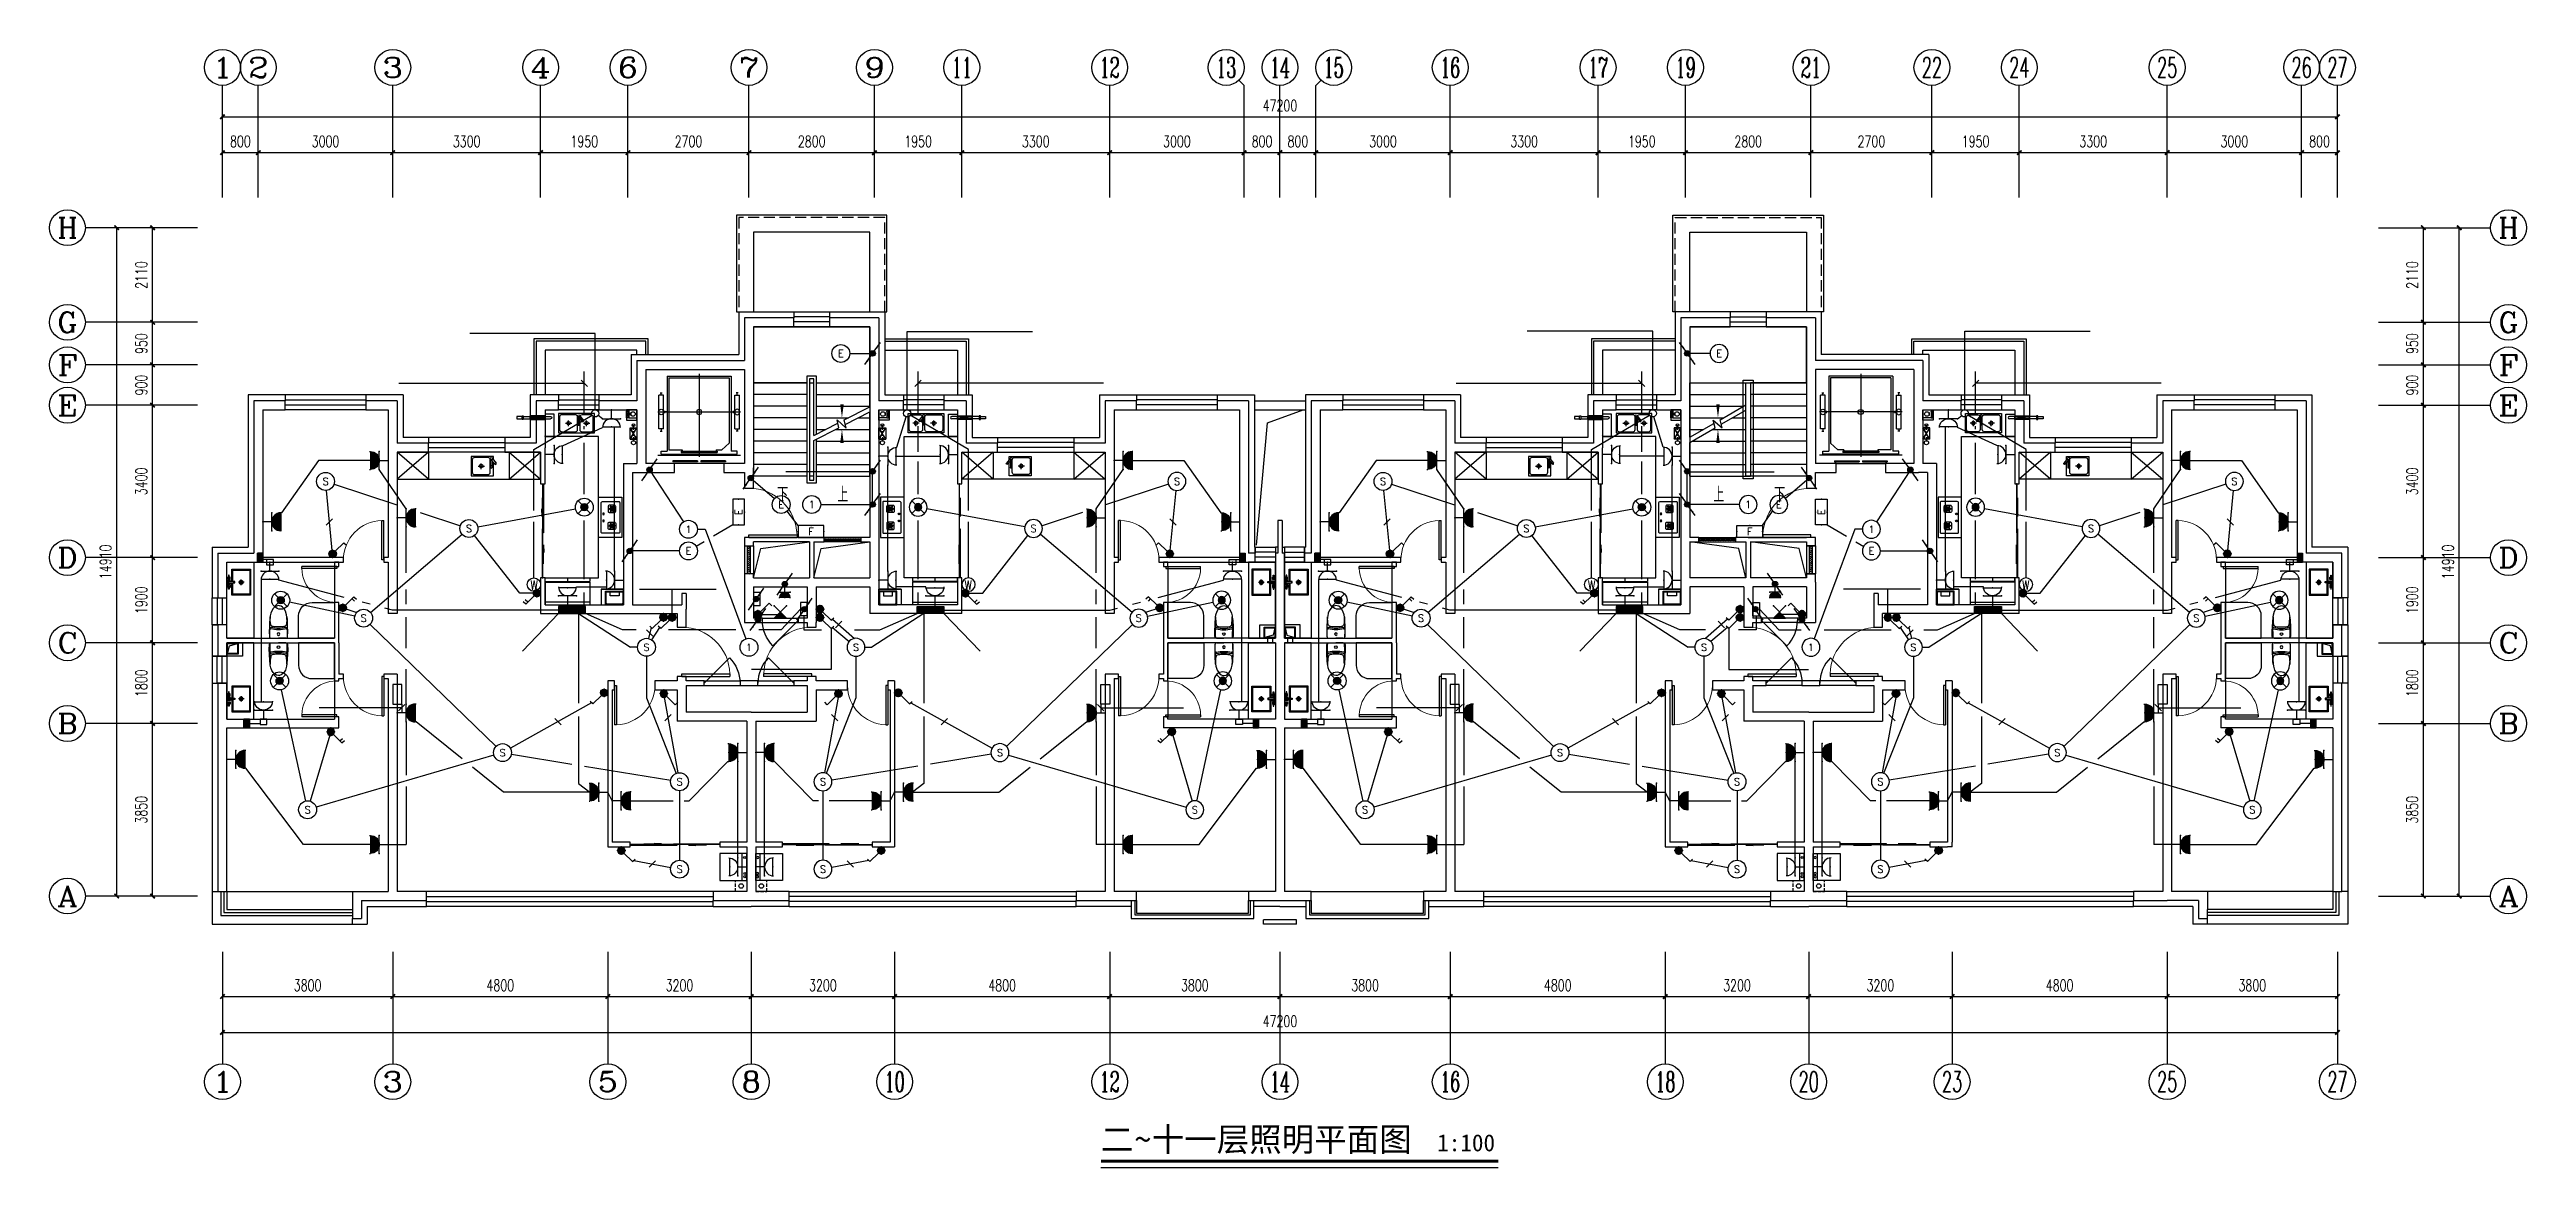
# Model space of a CAD drawing. Extents: x 4483878 to 4539156, y -49303 to -24364.
import ezdxf
from ezdxf.enums import TextEntityAlignment as Align

# ---------------------------------------------------------------- set-up
doc = ezdxf.new("R2010")
doc.units = 0
doc.header["$LTSCALE"] = 1000
doc.header["$MEASUREMENT"] = 0
doc.linetypes.add('2标准层左边户_t8$0$DASH', pattern=[0.35, 0.25, -0.1])
doc.linetypes.add('DASH', pattern=[0.35, 0.25, -0.1])
for name, color, linetype in [('DIM_SYMB', 3, 'Continuous'), ('EQUIP-动力', 3, 'Continuous'), ('EQUIP-照明', 3, 'Continuous'), ('LAYER1', 4, 'Continuous'), ('LAYER2', 7, 'Continuous'), ('LAYER3', 7, 'Continuous'), ('LAYER7', 7, 'Continuous'), ('LVTRY', 7, 'Continuous'), ('SURFACE', 6, 'Continuous'), ('TEL_TEXT', 7, 'Continuous'), ('图层1', 7, 'Continuous'), ('图层2', 7, 'Continuous'), ('图层7', 7, 'Continuous')]:
    doc.layers.add(name, color=color, linetype=linetype)
doc.styles.add('_TCH_AXIS', font='COMPLEX', dxfattribs={"bigfont": 'GBCBIG'})
doc.styles.add('_TCH_DIM', font='SIMPLEX', dxfattribs={"bigfont": 'GBCBIG'})
doc.styles.add('_TCH_DIM_T3', font='SIMPLEX', dxfattribs={"width": 0.705882, "bigfont": 'GBCBIG'})
doc.styles.add('_TEL_ATTDEF', font='simplex.shx', dxfattribs={"width": 0.8, "height": 3, "bigfont": 'hztxt.shx'})
doc.styles.add('_TEL_DIM', font='SIMPLEX', dxfattribs={"width": 0.8, "height": 3.5, "bigfont": 'HZTXT'})
doc.styles.get("Standard").update_dxf_attribs({"font": 'gbenor.shx', "bigfont": 'gbcbig.shx'})
doc.styles.add('宋体1.0', font='')
doc.styles.get('宋体1.0').set_extended_font_data('SimSun')

msp = doc.modelspace()

# ---------------------------------------------------------------- texts
at = {"color": 7, "style": '_TCH_AXIS'}
for s, height, width, p, p2 in [('1', 453, 2.333333, (4487512, -24991), (4487964, -24991)), ('2', 453, 1.5, (4488312, -24991), (4488764, -24991)), ('3', 453, 1.5, (4491312, -24991), (4491764, -24991)), ('4', 453, 1.3125, (4494612, -24991), (4495064, -24991)), ('6', 453, 1.5, (4496562, -24991), (4497014, -24991)), ('7', 453, 1.5, (4499262, -24991), (4499714, -24991)), ('9', 453, 1.5, (4502062, -24991), (4502514, -24991)), ('11', 452.5, 0.875, (4504012, -24991), (4504464, -24991)), ('12', 452.5, 0.724138, (4507312, -24991), (4507764, -24991)), ('13', 452.5, 0.724138, (4509912, -24991), (4510364, -24991)), ('14', 452.5, 0.677419, (4511112, -24991), (4511564, -24991)), ('15', 452.5, 0.724138, (4512312, -24991), (4512764, -24991)), ('16', 452.5, 0.724138, (4514912, -24991), (4515364, -24991)), ('17', 452.5, 0.724138, (4518212, -24991), (4518664, -24991)), ('19', 452.5, 0.724138, (4520162, -24991), (4520614, -24991)), ('21', 452.5, 0.724138, (4522962, -24991), (4523414, -24991)), ('22', 452.5, 0.617647, (4525662, -24991), (4526114, -24991)), ('24', 452.5, 0.583333, (4527612, -24991), (4528064, -24991)), ('25', 452.5, 0.617647, (4530912, -24991), (4531364, -24991)), ('26', 452.5, 0.617647, (4533912, -24991), (4534364, -24991)), ('27', 452.5, 0.617647, (4534712, -24991), (4535164, -24991)), ('H', 453, 1.05, (4484052, -28566), (4484505, -28566)), ('H', 453, 1.05, (4538530, -28566), (4538983, -28566)), ('G', 453, 1.166667, (4484052, -30676), (4484505, -30676)), ('G', 453, 1.166667, (4538530, -30676), (4538983, -30676)), ('F', 453, 1.3125, (4484052, -31626), (4484505, -31626)), ('F', 453, 1.3125, (4538530, -31626), (4538983, -31626)), ('E', 453, 1.3125, (4484052, -32526), (4484505, -32526)), ('E', 453, 1.3125, (4538530, -32526), (4538983, -32526)), ('D', 453, 1.235294, (4484052, -35926), (4484505, -35926)), ('D', 453, 1.235294, (4538530, -35926), (4538983, -35926)), ('C', 453, 1.4, (4484052, -37826), (4484505, -37826)), ('C', 453, 1.4, (4538530, -37826), (4538983, -37826)), ('B', 453, 1.235294, (4484052, -39626), (4484505, -39626)), ('B', 453, 1.235294, (4538530, -39626), (4538983, -39626)), ('A', 453, 1.166667, (4484052, -43476), (4484505, -43476)), ('A', 453, 1.166667, (4538530, -43476), (4538983, -43476)), ('1', 453, 2.333333, (4487512, -47617), (4487964, -47617)), ('3', 453, 1.5, (4491312, -47617), (4491764, -47617)), ('5', 453, 1.5, (4496112, -47617), (4496564, -47617)), ('8', 453, 1.5, (4499312, -47617), (4499764, -47617)), ('10', 452.5, 0.724138, (4502512, -47617), (4502964, -47617)), ('12', 452.5, 0.724138, (4507312, -47617), (4507764, -47617)), ('14', 452.5, 0.677419, (4511112, -47617), (4511564, -47617)), ('16', 452.5, 0.724138, (4514912, -47617), (4515364, -47617)), ('18', 452.5, 0.724138, (4519712, -47617), (4520164, -47617)), ('20', 452.5, 0.617647, (4522912, -47617), (4523364, -47617)), ('23', 452.5, 0.617647, (4526112, -47617), (4526564, -47617)), ('25', 452.5, 0.617647, (4530912, -47617), (4531364, -47617)), ('27', 452.5, 0.617647, (4534712, -47617), (4535164, -47617))]:
    msp.add_text(s, height=height, dxfattribs=dict(at, width=width)).set_placement(p, p2, align=Align.FIT)
at = {"color": 7}
for s, height, style, p in [('上', 338, '_TCH_DIM', (4521009, -34464)), ('下', 338, '_TCH_DIM', (4522368, -34464)), ('二', 532, '宋体1.0', (4507342, -48943)), ('~', 532, '宋体1.0', (4508098, -48943)), ('十一层照明平面图', 531.6, '宋体1.0', (4508476, -48943)), ('1:100', 379.7, '宋体1.0', (4514847, -48943))]:
    msp.add_text(s, height=height, dxfattribs=dict(at, style=style)).set_placement(p)
at = {"color": 7, "char_height": 255, "attachment_point": 5, "style": '_TCH_DIM_T3'}
for s, insert in [('\\A1;47200', (4511338, -25614)), ('\\A1;800', (4488138, -26414)), ('\\A1;3000', (4490038, -26414)), ('\\A1;3300', (4493188, -26414)), ('\\A1;1950', (4495813, -26414)), ('\\A1;2700', (4498138, -26414)), ('\\A1;2800', (4500888, -26414)), ('\\A1;1950', (4503263, -26414)), ('\\A1;3300', (4505888, -26414)), ('\\A1;3000', (4509038, -26414)), ('\\A1;800', (4510938, -26414)), ('\\A1;800', (4511738, -26414)), ('\\A1;3000', (4513638, -26414)), ('\\A1;3300', (4516788, -26414)), ('\\A1;1950', (4519413, -26414)), ('\\A1;2800', (4521788, -26414)), ('\\A1;2700', (4524538, -26414)), ('\\A1;1950', (4526863, -26414)), ('\\A1;3300', (4529488, -26414)), ('\\A1;3000', (4532638, -26414)), ('\\A1;800', (4534538, -26414)), ('\\A1;3800', (4489638, -45241)), ('\\A1;4800', (4493938, -45241)), ('\\A1;3200', (4497938, -45241)), ('\\A1;3200', (4501138, -45241)), ('\\A1;4800', (4505138, -45241)), ('\\A1;3800', (4509438, -45241)), ('\\A1;3800', (4513238, -45241)), ('\\A1;4800', (4517538, -45241)), ('\\A1;3200', (4521538, -45241)), ('\\A1;3200', (4524738, -45241)), ('\\A1;4800', (4528738, -45241)), ('\\A1;3800', (4533038, -45241)), ('\\A1;47200', (4511338, -46041))]:
    msp.add_mtext(s, dxfattribs=dict(at, insert=insert))
at = {"color": 7, "char_height": 255, "attachment_point": 5, "rotation": 90, "style": '_TCH_DIM_T3'}
for s, insert in [('\\A1;2110', (4485928, -29394)), ('\\A1;2110', (4536606, -29394)), ('\\A1;950', (4485928, -30924)), ('\\A1;950', (4536606, -30924)), ('\\A1;900', (4485928, -31849)), ('\\A1;900', (4536606, -31849)), ('\\A1;3400', (4485928, -33999)), ('\\A1;3400', (4536606, -33999)), ('\\A1;14910', (4485128, -35794)), ('\\A1;14910', (4537406, -35794)), ('\\A1;1900', (4485928, -36649)), ('\\A1;1900', (4536606, -36649)), ('\\A1;1800', (4485928, -38499)), ('\\A1;1800', (4536606, -38499)), ('\\A1;3850', (4485928, -41324)), ('\\A1;3850', (4536606, -41324))]:
    msp.add_mtext(s, dxfattribs=dict(at, insert=insert))
at = {"layer": 'DIM_SYMB', "color": 7, "style": '_TCH_DIM'}
for s, p in [('下', (4500118, -34464)), ('上', (4501459, -34464))]:
    msp.add_text(s, height=338, dxfattribs=at).set_placement(p)

# ---------------------------------------------------------------- blocks, each defined once
blk = doc.blocks.new('$equip$00001238')
for p, q in [((0.5, 0.95), (-0.5, 0.95)), ((0.5, 0.5), (-0.5, 0.5)), ((0, 0.5), (0, 0))]:
    blk.add_line(p, q)
blk.add_arc((0, 1), 0.5, 180, 0)
for p in [(-0.5, 0.5), (0, 0.95), (0, 0), (0.5, 0.5)]:
    blk.add_point(p)
at = {"flags": 9}
blk.add_attdef('A', (0, 0), '', height=0.00002, dxfattribs=at)
blk = doc.blocks.new('M')
at = {"layer": 'LAYER2', "color": 3}
for p, q in [((768307, 402424), (768307, 402544)), ((768307, 402544), (768457, 402544)), ((768457, 402424), (768307, 402424)), ((768457, 402544), (768457, 402424))]:
    blk.add_line(p, q, dxfattribs=at)
blk = doc.blocks.new('$equip$00001838')
blk.add_circle((0, 0), 0.5)
at = {"color": 7, "style": '_TEL_DIM'}
blk.add_attdef('$TEXT$', text='', height=0.4, dxfattribs=at).set_placement((0, 0), align=Align.MIDDLE_CENTER)
at = {"color": 7, "style": '_TEL_DIM', "flags": 1}
blk.add_attdef('A', text='', height=0.00002, dxfattribs=at).set_placement((0, 0), align=Align.MIDDLE_CENTER)
blk = doc.blocks.new('$equip$00001149')
for p, q in [((-0.35, 0.35), (0.35, -0.35)), ((0.35, 0.35), (-0.35, -0.35))]:
    blk.add_line(p, q)
for radius in [0.5, 0.2]:
    blk.add_circle((0, 0), radius)
for points in [[(-0.17, 0.1), (0.17, 0.1), (-0.2, 0), (0.2, 0)], [(-0.17, -0.1), (0.17, -0.1), (-0.2, 0), (0.2, 0)], [(-0.1, 0.17), (0.1, 0.17), (-0.17, 0.1), (0.17, 0.1)], [(0, 0.2), (0, 0.2), (-0.1, 0.17), (0.1, 0.17)], [(-0.1, -0.17), (0.1, -0.17), (-0.17, -0.1), (0.17, -0.1)], [(0, -0.2), (0, -0.2), (-0.1, -0.17), (0.1, -0.17)]]:
    blk.add_solid(points)
at = {"flags": 9}
blk.add_attdef('A', (0, 0), '', height=0.00002, dxfattribs=at)
blk = doc.blocks.new('$equip$00001962')
for p, q in [((0.15, 0.36), (0.63, 0.83)), ((0.63, 0.83), (0.77, 0.69))]:
    blk.add_line(p, q)
blk.add_circle((0, 0.21), 0.208)
for p in [(-0.21, 0.21), (0, 0.42), (0, 0), (0.21, 0.21)]:
    blk.add_point(p)
for points in [[(-0.18, 0.31), (0.18, 0.31), (-0.21, 0.21), (0.21, 0.21)], [(-0.18, 0.1), (0.18, 0.1), (-0.21, 0.21), (0.21, 0.21)], [(-0.1, 0.39), (0.1, 0.39), (-0.18, 0.31), (0.18, 0.31)], [(-0.1, 0.03), (0.1, 0.03), (-0.18, 0.1), (0.18, 0.1)], [(0, 0.42), (0, 0.42), (-0.1, 0.39), (0.1, 0.39)], [(0, 0), (0, 0), (-0.1, 0.03), (0.1, 0.03)]]:
    blk.add_solid(points)
at = {"layer": 'TEL_TEXT', "style": '_TEL_DIM', "flags": 1}
blk.add_attdef('A', text='', height=0.00002, dxfattribs=at).set_placement((0, 0), align=Align.MIDDLE_CENTER)
blk = doc.blocks.new('A$C71E732F8')
at = {"layer": '图层1', "color": 3}
for p, q in [((0, 300), (150, 300)), ((0, 0), (0, 300)), ((0, 0), (150, 0)), ((150, 300), (150, 0))]:
    blk.add_line(p, q, dxfattribs=at)
blk = doc.blocks.new('$equip$00001963')
for p, q in [((0.15, 0.36), (0.62, 0.83)), ((0.51, 0.72), (0.65, 0.58)), ((0.62, 0.83), (0.77, 0.69))]:
    blk.add_line(p, q)
blk.add_circle((0, 0.21), 0.208)
for p in [(-0.21, 0.21), (0, 0.42), (0, 0), (0.21, 0.21)]:
    blk.add_point(p)
for points in [[(-0.18, 0.31), (0.18, 0.31), (-0.21, 0.21), (0.21, 0.21)], [(-0.18, 0.1), (0.18, 0.1), (-0.21, 0.21), (0.21, 0.21)], [(-0.1, 0.39), (0.1, 0.39), (-0.18, 0.31), (0.18, 0.31)], [(-0.1, 0.03), (0.1, 0.03), (-0.18, 0.1), (0.18, 0.1)], [(0, 0.42), (0, 0.42), (-0.1, 0.39), (0.1, 0.39)], [(0, 0), (0, 0), (-0.1, 0.03), (0.1, 0.03)]]:
    blk.add_solid(points)
at = {"layer": 'TEL_TEXT', "style": '_TEL_DIM', "flags": 1}
blk.add_attdef('A', text='', height=0.00002, dxfattribs=at).set_placement((0, 0), align=Align.MIDDLE_CENTER)
blk = doc.blocks.new('$equip$00001237')
for p, q in [((-0.5, 1.05), (-0.5, 1)), ((-0.5, 1), (0.5, 1)), ((0.5, 0.5), (-0.5, 0.5)), ((0, 0.5), (0, 0)), ((0.5, 1.05), (0.5, 1))]:
    blk.add_line(p, q)
blk.add_arc((0, 1), 0.5, 180, 0)
for p in [(-0.5, 0.5), (0, 1), (0, 0), (0.5, 0.5)]:
    blk.add_point(p)
for points in [[(0.43, 0.75), (-0.43, 0.75), (0.5, 1), (-0.5, 1)], [(0.25, 0.57), (-0.25, 0.57), (0.43, 0.75), (-0.43, 0.75)], [(0, 0.5), (0, 0.5), (0.25, 0.57), (-0.25, 0.57)]]:
    blk.add_solid(points)
at = {"flags": 9}
blk.add_attdef('A', (0, 0), '', height=0.00002, dxfattribs=at)
blk = doc.blocks.new('$equip$00001154')
for p, q in [((0, 0.28), (0, -0.28)), ((0, 0.28), (0.57, -0.28)), ((0.57, 0.28), (0, -0.28))]:
    blk.add_line(p, q)
for p in [(0, 0), (0.28, 0), (0.57, 0.28), (0.57, -0.28)]:
    blk.add_point(p)
blk.add_solid([(0, -0.28), (0.28, 0), (0, 0.28)])
at = {"layer": 'TEL_TEXT', "style": '_TEL_DIM', "flags": 1}
blk.add_attdef('A', text='', height=0.00002, dxfattribs=at).set_placement((0, 0), align=Align.MIDDLE_CENTER)
blk = doc.blocks.new('$equip$00001776')
for p, q in [((0.72, 0.66), (-0.72, 0.66)), ((-0.72, 0.66), (-0.72, 0)), ((-0.72, 0), (0.72, 0)), ((0.72, 0), (0.72, 0.66))]:
    blk.add_line(p, q)
for p in [(-0.72, 0.33), (0, 0.66), (0, 0), (0.72, 0.33)]:
    blk.add_point(p)
at = {"color": 7, "style": '_TEL_DIM'}
blk.add_attdef('$TEXT$', text='', height=0.4, dxfattribs=at).set_placement((0, 0.33), align=Align.MIDDLE_CENTER)
at = {"color": 7, "style": '_TEL_DIM', "flags": 1}
blk.add_attdef('A', text='', height=0.00002, dxfattribs=at).set_placement((0, 0), align=Align.MIDDLE_CENTER)
blk = doc.blocks.new('A$C361F19FE')
at = {"layer": '图层2', "color": 3}
blk.add_circle((150, 150), 150, dxfattribs=at)
at = {"layer": 'TEL_TEXT', "style": '_TEL_DIM', "width": 0.752941}
blk.add_text('W', height=212, dxfattribs=at).set_placement((74, 32))
blk = doc.blocks.new('sgfhjgfh')
for p, q in [((0, -485), (0, 0)), ((0, 0), (200, 0)), ((200, 0), (200, -485)), ((185, -500), (15, -500)), ((200, -78), (530, -78)), ((358, -105), (343, -105))]:
    blk.add_line(p, q)
for points in [[(686, -50), (78, -50)], [(686, -105), (78, -105)], [(200, -38), (530, -38), (530, -118), (200, -118), (200, -38), (530, -118), (530, -38), (200, -118)]]:
    blk.add_lwpolyline(points)
for points in [[(686, -120), (715, -120), (715, -35), (686, -35)], [(686, -120), (715, -120), (715, -35), (686, -35)], [(830, -105), (715, -105), (715, -50), (830, -50)]]:
    blk.add_lwpolyline(points, close=True)
for centre, radius, start, end in [((15, -485), 15, 180, 270), ((78, -78), 27.5, 90, 270), ((185, -485), 15, 270, 0)]:
    blk.add_arc(centre, radius, start, end)
blk = doc.blocks.new('20190804-秦皇岛紫金湾$0$紫金湾户型平面08.02$0$厨房龙头')
for p, q in [((0, 25), (102, 106)), ((25, 0), (119, 75)), ((44, 15), (196, 15)), ((154, -15), (154, 15)), ((20, -15), (196, -15))]:
    blk.add_line(p, q)
blk.add_circle((0, 0), 25)
for centre, radius, start, end in [((110, 90), 17.8, 298.592, 118.592), ((196, 0), 15, 270, 90)]:
    blk.add_arc(centre, radius, start, end)
blk = doc.blocks.new('A$C743B0476')
for p, q in [((154, 215), (296, 215)), ((225, 149), (225, 275))]:
    blk.add_line(p, q)
blk.add_lwpolyline([(497, 353), (497, 430), (0, 430), (0, 0), (497, 0), (497, 296)])
blk.add_lwpolyline([(25, 355), (25, 75, 0.414214), (75, 25), (375, 25, 0.414214), (425, 75), (425, 355, 0.414214), (375, 405), (75, 405, 0.414214)], format="xyb", close=True)
blk.add_circle((225, 215), 40)
at = {"rotation": 270}
blk.add_blockref('20190804-秦皇岛紫金湾$0$紫金湾户型平面08.02$0$厨房龙头', (450, 380), dxfattribs=at)
blk = doc.blocks.new('20190804-秦皇岛紫金湾$0$紫金湾户型平面08.02$0$rhedjrjedj')
at = {"layer": 'LVTRY'}
for p, q in [((36736, 108183, 0), (36755, 108497, 0)), ((36755, 108497, 0), (36762, 108552, 0)), ((36762, 108552, 0), (36789, 108637, 0)), ((36789, 108637, 0), (36817, 108684, 0)), ((36817, 108684, 0), (36852, 108723, 0)), ((36852, 108723, 0), (36881, 108743, 0)), ((36881, 108743, 0), (36918, 108756, 0)), ((36918, 108756, 0), (36942, 108758, 0)), ((36942, 108758, 0), (36988, 108749, 0)), ((36988, 108749, 0), (37025, 108728, 0)), ((37025, 108728, 0), (37059, 108694, 0)), ((37059, 108694, 0), (37091, 108644, 0)), ((37091, 108644, 0), (37113, 108587, 0)), ((37113, 108587, 0), (37125, 108529, 0)), ((37125, 108529, 0), (37128, 108503, 0)), ((37128, 108503, 0), (37137, 108422, 0)), ((37137, 108422, 0), (37146, 108285, 0)), ((36738, 108066, 0), (36736, 108183, 0)), ((36751, 108039, 0), (36738, 108066, 0)), ((36778, 108028, 0), (36751, 108039, 0)), ((37105, 108028, 0), (36778, 108028, 0)), ((36778, 108028, 0), (36942, 108028, 0)), ((37105, 108028, 0), (36942, 108028, 0)), ((37133, 108039, 0), (37105, 108028, 0)), ((37145, 108066, 0), (37133, 108039, 0)), ((37148, 108175, 0), (37145, 108066, 0)), ((37145, 108066, 0), (37145, 108066, 0)), ((37146, 108285, 0), (37148, 108175, 0))]:
    blk.add_line(p, q, dxfattribs=at)
blk.add_circle((36942, 108124, 0), 29.6, dxfattribs=at)
for centre, radius, start, end in [((41058, 108225, 0), 4312, 176.3006, 182.4712), ((37855, 108497, 0), 1100, 179.6519, 188.297), ((36028, 108497, 0), 1100, 351.703, 0.3481), ((32825, 108225, 0), 4312, 357.5288, 3.6994), ((36763, 108221, 0), 18.2, 73.3813, 156.4724), ((36770, 108246, 0), 24.1, 62.2033, 161.9404), ((36826, 108349, 0), 60, 190.4701, 264.6079), ((36918, 108822, 0), 602, 255.6185, 272.2533), ((36918, 108802, 0), 552, 255.6185, 272.4575), ((36950, 109661, 0), 1378, 264.6079, 269.6591), ((36933, 109661, 0), 1378, 270.3409, 275.3921), ((36965, 108802, 0), 552, 267.5425, 284.3815), ((36965, 108822, 0), 602, 267.7467, 284.3815), ((37057, 108349, 0), 60, 275.3921, 349.5299), ((37114, 108246, 0), 24.1, 18.0596, 117.7967), ((37120, 108221, 0), 18.2, 23.5276, 106.6187)]:
    blk.add_arc(centre, radius, start, end, dxfattribs=at)
blk = doc.blocks.new('20190804-秦皇岛紫金湾$0$紫金湾户型平面08.02$0$A$C7AA55481')
for points in [[(0, 0), (0, 350), (300, 350), (300, 0)], [(0, 0), (0, 250), (250, 250), (250, 0)], [(15, 15), (15, 235), (235, 235), (235, 15)]]:
    blk.add_lwpolyline(points, close=True)
blk.add_lwpolyline([(235, 15), (68, 54), (15, 235)])
blk = doc.blocks.new('YQB08132737')
at = {"layer": 'LVTRY'}
for p, q in [((-67, 211), (59, 211)), ((-4, 147), (-4, 274))]:
    blk.add_line(p, q, dxfattribs=at)
for points in [[(13, 421), (288, 421), (288, 0), (-288, 0), (-288, 421), (-16, 421)], [(13, 400), (266, 400), (266, 21), (-266, 21), (-266, 400), (-16, 400)], [(13, 449), (31, 449), (31, 519), (-35, 519), (-35, 449), (-16, 449)], [(13, 454), (26, 454), (26, 513), (-30, 513), (-30, 454), (-16, 454)]]:
    blk.add_lwpolyline(points, dxfattribs=at)
for points in [[(-160, 490), (-87, 490), (-87, 477), (-160, 477)], [(-63, 510), (-63, 459), (-118, 459), (-118, 510)], [(13, 354), (13, 496), (-16, 496), (-16, 354)], [(60, 510), (60, 459), (114, 459), (114, 510)], [(156, 490), (84, 490), (84, 477), (156, 477)]]:
    blk.add_lwpolyline(points, close=True, dxfattribs=at)
for centre, radius in [((-94, 483, 0), 6.49), ((-4, 211), 42.1), ((-4, 211), 23.7), ((-1, 367), 8.4), ((90, 483, 0), 6.49)]:
    blk.add_circle(centre, radius, dxfattribs=at)
blk = doc.blocks.new('YQB08133385')
at = {"layer": 'LVTRY'}
for p, q in [((-264, 197), (-251, 191)), ((-245, 200), (-257, 208)), ((-243, 176), (-244, 162)), ((-231, 162), (-232, 176)), ((-217, 208), (-229, 200)), ((-223, 191), (-210, 197)), ((-264, -197), (-251, -191)), ((-245, -200), (-257, -208)), ((-243, -176), (-244, -162)), ((-231, -162), (-232, -176)), ((-217, -208), (-229, -200)), ((-223, -191), (-210, -197))]:
    blk.add_line(p, q, dxfattribs=at)
for points in [[(65, -448), (65, 448), (-457, 448), (-457, -448)], [(-320, 189), (-264, 189)], [(-279, 260), (-250, 212)], [(-279, 118), (-250, 166)], [(-195, 260), (-224, 212)], [(-195, 118), (-224, 166)], [(-154, 189), (-210, 189)]]:
    blk.add_lwpolyline(points, close=True, dxfattribs=at)
for points in [[(-410, 335), (-410, -335, 0.414214), (-392, -354), (-28, -354, 0.324936), (0, -335), (0, 335, 0.324936), (-28, 354), (-392, 354, 0.414214)], [(-182, 107), (-292, 107, -0.414214), (-320, 135), (-320, 243, -0.414214), (-292, 271), (-182, 271, -0.414214), (-154, 243), (-154, 135, -0.414214)], [(-32, 80), (-63, 80, 1), (-63, 76), (-32, 76, 1)], [(-182, -107), (-292, -107, 0.414214), (-320, -135), (-320, -243, 0.414214), (-292, -271), (-182, -271, 0.414214), (-154, -243), (-154, -135, 0.414214)], [(-32, -80), (-63, -80, -1), (-63, -76), (-32, -76, -1)]]:
    blk.add_lwpolyline(points, format="xyb", close=True, dxfattribs=at)
for points in [[(-325, -189), (-259, -189)], [(-281, -114), (-248, -170)], [(-281, -264), (-248, -208)], [(-193, -114), (-226, -170)], [(-193, -264), (-226, -208)], [(-149, -189), (-215, -189)]]:
    blk.add_lwpolyline(points, dxfattribs=at)
for points in [[(-191, 189, 0), (-191, 187, 0), (-191, 184, 0), (-191, 182, 0), (-192, 180, 0), (-192, 178, 0), (-193, 176, 0), (-193, 174, 0), (-194, 172, 0), (-195, 170, 0), (-196, 168, 0), (-197, 166, 0), (-199, 164, 0), (-200, 162, 0), (-201, 160, 0), (-203, 158, 0), (-204, 157, 0), (-206, 155, 0), (-208, 154, 0), (-209, 152, 0), (-211, 151, 0), (-213, 150, 0), (-215, 149, 0), (-217, 148, 0), (-219, 147, 0), (-221, 146, 0), (-224, 146, 0), (-226, 145, 0), (-228, 144, 0), (-230, 144, 0), (-233, 144, 0), (-235, 144, 0), (-237, 144, 0), (-239, 144, 0), (-242, 144, 0), (-244, 144, 0), (-246, 144, 0), (-248, 145, 0), (-250, 146, 0), (-253, 146, 0), (-255, 147, 0), (-257, 148, 0), (-259, 149, 0), (-261, 150, 0), (-263, 151, 0), (-265, 152, 0), (-266, 154, 0), (-268, 155, 0), (-270, 157, 0), (-271, 158, 0), (-273, 160, 0), (-274, 162, 0), (-276, 164, 0), (-277, 166, 0), (-278, 168, 0), (-279, 170, 0), (-280, 172, 0), (-281, 174, 0), (-281, 176, 0), (-282, 178, 0), (-282, 180, 0), (-283, 182, 0), (-283, 184, 0), (-283, 187, 0), (-283, 189, 0), (-283, 191, 0), (-283, 193, 0), (-283, 196, 0), (-282, 198, 0), (-282, 200, 0), (-281, 202, 0), (-281, 204, 0), (-280, 206, 0), (-279, 208, 0), (-278, 210, 0), (-277, 212, 0), (-276, 214, 0), (-274, 216, 0), (-273, 218, 0), (-271, 219, 0), (-270, 221, 0), (-268, 223, 0), (-266, 224, 0), (-265, 225, 0), (-263, 227, 0), (-261, 228, 0), (-259, 229, 0), (-257, 230, 0), (-255, 231, 0), (-253, 232, 0), (-250, 232, 0), (-248, 233, 0), (-246, 233, 0), (-244, 234, 0), (-242, 234, 0), (-239, 234, 0), (-237, 234, 0), (-235, 234, 0), (-233, 234, 0), (-230, 234, 0), (-228, 233, 0), (-226, 233, 0), (-224, 232, 0), (-221, 232, 0), (-219, 231, 0), (-217, 230, 0), (-215, 229, 0), (-213, 228, 0), (-211, 227, 0), (-209, 225, 0), (-208, 224, 0), (-206, 223, 0), (-204, 221, 0), (-203, 219, 0), (-201, 218, 0), (-200, 216, 0), (-199, 214, 0), (-197, 212, 0), (-196, 210, 0), (-195, 208, 0), (-194, 206, 0), (-193, 204, 0), (-193, 202, 0), (-192, 200, 0), (-192, 198, 0), (-191, 196, 0), (-191, 193, 0), (-191, 191, 0), (-191, 189, 0)], [(-200, 189, 0), (-200, 187, 0), (-200, 185, 0), (-200, 184, 0), (-201, 182, 0), (-201, 180, 0), (-202, 178, 0), (-202, 177, 0), (-203, 175, 0), (-204, 173, 0), (-204, 172, 0), (-205, 170, 0), (-206, 169, 0), (-207, 167, 0), (-208, 166, 0), (-210, 165, 0), (-211, 163, 0), (-212, 162, 0), (-214, 161, 0), (-215, 160, 0), (-216, 159, 0), (-218, 158, 0), (-220, 157, 0), (-221, 156, 0), (-223, 155, 0), (-225, 155, 0), (-226, 154, 0), (-228, 154, 0), (-230, 153, 0), (-232, 153, 0), (-233, 153, 0), (-235, 153, 0), (-237, 153, 0), (-239, 153, 0), (-241, 153, 0), (-242, 153, 0), (-244, 153, 0), (-246, 154, 0), (-248, 154, 0), (-250, 155, 0), (-251, 155, 0), (-253, 156, 0), (-255, 157, 0), (-256, 158, 0), (-258, 159, 0), (-259, 160, 0), (-261, 161, 0), (-262, 162, 0), (-263, 163, 0), (-264, 165, 0), (-266, 166, 0), (-267, 167, 0), (-268, 169, 0), (-269, 170, 0), (-270, 172, 0), (-271, 173, 0), (-271, 175, 0), (-272, 177, 0), (-272, 178, 0), (-273, 180, 0), (-273, 182, 0), (-274, 184, 0), (-274, 185, 0), (-274, 187, 0), (-274, 189, 0), (-274, 191, 0), (-274, 193, 0), (-274, 194, 0), (-273, 196, 0), (-273, 198, 0), (-272, 199, 0), (-272, 201, 0), (-271, 203, 0), (-271, 204, 0), (-270, 206, 0), (-269, 208, 0), (-268, 209, 0), (-267, 211, 0), (-266, 212, 0), (-264, 213, 0), (-263, 215, 0), (-262, 216, 0), (-261, 217, 0), (-259, 218, 0), (-258, 219, 0), (-256, 220, 0), (-255, 221, 0), (-253, 222, 0), (-251, 222, 0), (-250, 223, 0), (-248, 224, 0), (-246, 224, 0), (-244, 225, 0), (-242, 225, 0), (-241, 225, 0), (-239, 225, 0), (-237, 225, 0), (-235, 225, 0), (-233, 225, 0), (-232, 225, 0), (-230, 225, 0), (-228, 224, 0), (-226, 224, 0), (-225, 223, 0), (-223, 222, 0), (-221, 222, 0), (-220, 221, 0), (-218, 220, 0), (-216, 219, 0), (-215, 218, 0), (-214, 217, 0), (-212, 216, 0), (-211, 215, 0), (-210, 213, 0), (-208, 212, 0), (-207, 211, 0), (-206, 209, 0), (-205, 208, 0), (-204, 206, 0), (-204, 204, 0), (-203, 203, 0), (-202, 201, 0), (-202, 199, 0), (-201, 198, 0), (-201, 196, 0), (-200, 194, 0), (-200, 193, 0), (-200, 191, 0), (-200, 189, 0)], [(-264, 197, 0), (-264, 197, 0), (-264, 197, 0), (-264, 197, 0), (-264, 197, 0), (-264, 197, 0), (-264, 197, 0), (-264, 198, 0), (-264, 198, 0), (-264, 198, 0), (-264, 198, 0), (-264, 198, 0), (-264, 198, 0), (-264, 198, 0), (-264, 198, 0), (-264, 198, 0), (-264, 198, 0), (-264, 199, 0), (-264, 199, 0), (-264, 199, 0), (-264, 199, 0), (-264, 199, 0), (-264, 199, 0), (-264, 199, 0), (-263, 199, 0), (-263, 199, 0), (-263, 199, 0), (-263, 200, 0), (-263, 200, 0), (-263, 200, 0), (-263, 200, 0), (-263, 200, 0), (-263, 200, 0), (-263, 200, 0), (-263, 200, 0), (-263, 200, 0), (-263, 200, 0), (-263, 201, 0), (-263, 201, 0), (-263, 201, 0), (-263, 201, 0), (-263, 201, 0), (-263, 201, 0), (-263, 201, 0), (-263, 201, 0), (-263, 201, 0), (-263, 201, 0), (-263, 201, 0), (-263, 202, 0), (-263, 202, 0), (-263, 202, 0), (-263, 202, 0), (-262, 202, 0), (-262, 202, 0), (-262, 202, 0), (-262, 202, 0), (-262, 202, 0), (-262, 202, 0), (-262, 202, 0), (-262, 203, 0), (-262, 203, 0), (-262, 203, 0), (-262, 203, 0), (-262, 203, 0), (-262, 203, 0), (-262, 203, 0), (-262, 203, 0), (-262, 203, 0), (-262, 203, 0), (-262, 203, 0), (-262, 204, 0), (-262, 204, 0), (-261, 204, 0), (-261, 204, 0), (-261, 204, 0), (-261, 204, 0), (-261, 204, 0), (-261, 204, 0), (-261, 204, 0), (-261, 204, 0), (-261, 204, 0), (-261, 204, 0), (-261, 205, 0), (-261, 205, 0), (-261, 205, 0), (-261, 205, 0), (-261, 205, 0), (-261, 205, 0), (-260, 205, 0), (-260, 205, 0), (-260, 205, 0), (-260, 205, 0), (-260, 205, 0), (-260, 205, 0), (-260, 206, 0), (-260, 206, 0), (-260, 206, 0), (-260, 206, 0), (-260, 206, 0), (-260, 206, 0), (-260, 206, 0), (-260, 206, 0), (-260, 206, 0), (-259, 206, 0), (-259, 206, 0), (-259, 206, 0), (-259, 206, 0), (-259, 206, 0), (-259, 207, 0), (-259, 207, 0), (-259, 207, 0), (-259, 207, 0), (-259, 207, 0), (-259, 207, 0), (-259, 207, 0), (-259, 207, 0), (-258, 207, 0), (-258, 207, 0), (-258, 207, 0), (-258, 207, 0), (-258, 207, 0), (-258, 207, 0), (-258, 207, 0), (-258, 208, 0), (-258, 208, 0), (-258, 208, 0), (-258, 208, 0), (-258, 208, 0), (-257, 208, 0)], [(-223, 189, 0), (-223, 189, 0), (-223, 190, 0), (-223, 190, 0), (-223, 190, 0), (-223, 191, 0), (-223, 191, 0), (-223, 191, 0), (-223, 192, 0), (-224, 192, 0), (-224, 192, 0), (-224, 193, 0), (-224, 193, 0), (-224, 193, 0), (-224, 194, 0), (-224, 194, 0), (-224, 194, 0), (-224, 194, 0), (-225, 195, 0), (-225, 195, 0), (-225, 195, 0), (-225, 196, 0), (-225, 196, 0), (-225, 196, 0), (-226, 197, 0), (-226, 197, 0), (-226, 197, 0), (-226, 197, 0), (-226, 198, 0), (-227, 198, 0), (-227, 198, 0), (-227, 198, 0), (-227, 199, 0), (-227, 199, 0), (-228, 199, 0), (-228, 199, 0), (-228, 199, 0), (-229, 200, 0), (-229, 200, 0), (-229, 200, 0), (-229, 200, 0), (-230, 200, 0), (-230, 201, 0), (-230, 201, 0), (-231, 201, 0), (-231, 201, 0), (-231, 201, 0), (-231, 201, 0), (-232, 202, 0), (-232, 202, 0), (-232, 202, 0), (-233, 202, 0), (-233, 202, 0), (-233, 202, 0), (-234, 202, 0), (-234, 202, 0), (-234, 202, 0), (-235, 202, 0), (-235, 202, 0), (-235, 202, 0), (-236, 202, 0), (-236, 203, 0), (-236, 203, 0), (-237, 203, 0), (-237, 203, 0), (-237, 203, 0), (-238, 203, 0), (-238, 203, 0), (-238, 202, 0), (-239, 202, 0), (-239, 202, 0), (-239, 202, 0), (-240, 202, 0), (-240, 202, 0), (-240, 202, 0), (-241, 202, 0), (-241, 202, 0), (-241, 202, 0), (-242, 202, 0), (-242, 202, 0), (-242, 202, 0), (-243, 201, 0), (-243, 201, 0), (-243, 201, 0), (-244, 201, 0), (-244, 201, 0), (-244, 201, 0), (-244, 200, 0), (-245, 200, 0), (-245, 200, 0), (-245, 200, 0), (-246, 200, 0), (-246, 199, 0), (-246, 199, 0), (-246, 199, 0), (-247, 199, 0), (-247, 199, 0), (-247, 198, 0), (-247, 198, 0), (-248, 198, 0), (-248, 198, 0), (-248, 197, 0), (-248, 197, 0), (-248, 197, 0), (-249, 197, 0), (-249, 196, 0), (-249, 196, 0), (-249, 196, 0), (-249, 195, 0), (-249, 195, 0), (-250, 195, 0), (-250, 194, 0), (-250, 194, 0), (-250, 194, 0), (-250, 194, 0), (-250, 193, 0), (-250, 193, 0), (-250, 193, 0), (-251, 192, 0), (-251, 192, 0), (-251, 192, 0), (-251, 191, 0), (-251, 191, 0), (-251, 191, 0), (-251, 190, 0), (-251, 190, 0), (-251, 190, 0), (-251, 189, 0), (-251, 189, 0)], [(-251, 189, 0), (-251, 189, 0), (-251, 188, 0), (-251, 188, 0), (-251, 188, 0), (-251, 187, 0), (-251, 187, 0), (-251, 187, 0), (-251, 186, 0), (-251, 186, 0), (-251, 186, 0), (-250, 185, 0), (-250, 185, 0), (-250, 185, 0), (-250, 184, 0), (-250, 184, 0), (-250, 184, 0), (-250, 183, 0), (-250, 183, 0), (-249, 183, 0), (-249, 183, 0), (-249, 182, 0), (-249, 182, 0), (-249, 182, 0), (-249, 181, 0), (-248, 181, 0), (-248, 181, 0), (-248, 181, 0), (-248, 180, 0), (-248, 180, 0), (-247, 180, 0), (-247, 180, 0), (-247, 179, 0), (-247, 179, 0), (-246, 179, 0), (-246, 179, 0), (-246, 178, 0), (-246, 178, 0), (-245, 178, 0), (-245, 178, 0), (-245, 178, 0), (-244, 177, 0), (-244, 177, 0), (-244, 177, 0), (-244, 177, 0), (-243, 177, 0), (-243, 177, 0), (-243, 176, 0), (-242, 176, 0), (-242, 176, 0), (-242, 176, 0), (-241, 176, 0), (-241, 176, 0), (-241, 176, 0), (-240, 176, 0), (-240, 176, 0), (-240, 176, 0), (-239, 176, 0), (-239, 175, 0), (-239, 175, 0), (-238, 175, 0), (-238, 175, 0), (-238, 175, 0), (-237, 175, 0), (-237, 175, 0), (-237, 175, 0), (-236, 175, 0), (-236, 175, 0), (-236, 175, 0), (-235, 175, 0), (-235, 175, 0), (-235, 176, 0), (-234, 176, 0), (-234, 176, 0), (-234, 176, 0), (-233, 176, 0), (-233, 176, 0), (-233, 176, 0), (-232, 176, 0), (-232, 176, 0), (-232, 176, 0), (-231, 176, 0), (-231, 177, 0), (-231, 177, 0), (-231, 177, 0), (-230, 177, 0), (-230, 177, 0), (-230, 177, 0), (-229, 178, 0), (-229, 178, 0), (-229, 178, 0), (-229, 178, 0), (-228, 178, 0), (-228, 179, 0), (-228, 179, 0), (-227, 179, 0), (-227, 179, 0), (-227, 180, 0), (-227, 180, 0), (-227, 180, 0), (-226, 180, 0), (-226, 181, 0), (-226, 181, 0), (-226, 181, 0), (-226, 181, 0), (-225, 182, 0), (-225, 182, 0), (-225, 182, 0), (-225, 183, 0), (-225, 183, 0), (-225, 183, 0), (-224, 183, 0), (-224, 184, 0), (-224, 184, 0), (-224, 184, 0), (-224, 185, 0), (-224, 185, 0), (-224, 185, 0), (-224, 186, 0), (-224, 186, 0), (-223, 186, 0), (-223, 187, 0), (-223, 187, 0), (-223, 187, 0), (-223, 188, 0), (-223, 188, 0), (-223, 188, 0), (-223, 189, 0), (-223, 189, 0)], [(-231, 162, 0), (-231, 162, 0), (-231, 162, 0), (-231, 162, 0), (-231, 162, 0), (-231, 162, 0), (-231, 162, 0), (-231, 162, 0), (-231, 162, 0), (-231, 162, 0), (-232, 162, 0), (-232, 162, 0), (-232, 162, 0), (-232, 162, 0), (-232, 162, 0), (-232, 162, 0), (-232, 162, 0), (-232, 162, 0), (-232, 162, 0), (-232, 161, 0), (-233, 161, 0), (-233, 161, 0), (-233, 161, 0), (-233, 161, 0), (-233, 161, 0), (-233, 161, 0), (-233, 161, 0), (-233, 161, 0), (-233, 161, 0), (-233, 161, 0), (-234, 161, 0), (-234, 161, 0), (-234, 161, 0), (-234, 161, 0), (-234, 161, 0), (-234, 161, 0), (-234, 161, 0), (-234, 161, 0), (-234, 161, 0), (-234, 161, 0), (-235, 161, 0), (-235, 161, 0), (-235, 161, 0), (-235, 161, 0), (-235, 161, 0), (-235, 161, 0), (-235, 161, 0), (-235, 161, 0), (-235, 161, 0), (-235, 161, 0), (-236, 161, 0), (-236, 161, 0), (-236, 161, 0), (-236, 161, 0), (-236, 161, 0), (-236, 161, 0), (-236, 161, 0), (-236, 161, 0), (-236, 161, 0), (-237, 161, 0), (-237, 161, 0), (-237, 161, 0), (-237, 161, 0), (-237, 161, 0), (-237, 161, 0), (-237, 161, 0), (-237, 161, 0), (-237, 161, 0), (-237, 161, 0), (-238, 161, 0), (-238, 161, 0), (-238, 161, 0), (-238, 161, 0), (-238, 161, 0), (-238, 161, 0), (-238, 161, 0), (-238, 161, 0), (-238, 161, 0), (-239, 161, 0), (-239, 161, 0), (-239, 161, 0), (-239, 161, 0), (-239, 161, 0), (-239, 161, 0), (-239, 161, 0), (-239, 161, 0), (-239, 161, 0), (-239, 161, 0), (-240, 161, 0), (-240, 161, 0), (-240, 161, 0), (-240, 161, 0), (-240, 161, 0), (-240, 161, 0), (-240, 161, 0), (-240, 161, 0), (-240, 161, 0), (-240, 161, 0), (-241, 161, 0), (-241, 161, 0), (-241, 161, 0), (-241, 161, 0), (-241, 161, 0), (-241, 161, 0), (-241, 161, 0), (-241, 161, 0), (-241, 161, 0), (-241, 161, 0), (-242, 161, 0), (-242, 161, 0), (-242, 162, 0), (-242, 162, 0), (-242, 162, 0), (-242, 162, 0), (-242, 162, 0), (-242, 162, 0), (-242, 162, 0), (-242, 162, 0), (-243, 162, 0), (-243, 162, 0), (-243, 162, 0), (-243, 162, 0), (-243, 162, 0), (-243, 162, 0), (-243, 162, 0), (-243, 162, 0), (-243, 162, 0), (-243, 162, 0), (-244, 162, 0)], [(-217, 208, 0), (-217, 208, 0), (-216, 208, 0), (-216, 208, 0), (-216, 208, 0), (-216, 208, 0), (-216, 207, 0), (-216, 207, 0), (-216, 207, 0), (-216, 207, 0), (-216, 207, 0), (-216, 207, 0), (-216, 207, 0), (-216, 207, 0), (-216, 207, 0), (-215, 207, 0), (-215, 207, 0), (-215, 207, 0), (-215, 207, 0), (-215, 207, 0), (-215, 207, 0), (-215, 206, 0), (-215, 206, 0), (-215, 206, 0), (-215, 206, 0), (-215, 206, 0), (-215, 206, 0), (-215, 206, 0), (-214, 206, 0), (-214, 206, 0), (-214, 206, 0), (-214, 206, 0), (-214, 206, 0), (-214, 206, 0), (-214, 206, 0), (-214, 205, 0), (-214, 205, 0), (-214, 205, 0), (-214, 205, 0), (-214, 205, 0), (-214, 205, 0), (-214, 205, 0), (-213, 205, 0), (-213, 205, 0), (-213, 205, 0), (-213, 205, 0), (-213, 205, 0), (-213, 204, 0), (-213, 204, 0), (-213, 204, 0), (-213, 204, 0), (-213, 204, 0), (-213, 204, 0), (-213, 204, 0), (-213, 204, 0), (-213, 204, 0), (-213, 204, 0), (-213, 204, 0), (-213, 204, 0), (-212, 203, 0), (-212, 203, 0), (-212, 203, 0), (-212, 203, 0), (-212, 203, 0), (-212, 203, 0), (-212, 203, 0), (-212, 203, 0), (-212, 203, 0), (-212, 203, 0), (-212, 203, 0), (-212, 202, 0), (-212, 202, 0), (-212, 202, 0), (-212, 202, 0), (-212, 202, 0), (-212, 202, 0), (-212, 202, 0), (-212, 202, 0), (-212, 202, 0), (-211, 202, 0), (-211, 202, 0), (-211, 201, 0), (-211, 201, 0), (-211, 201, 0), (-211, 201, 0), (-211, 201, 0), (-211, 201, 0), (-211, 201, 0), (-211, 201, 0), (-211, 201, 0), (-211, 201, 0), (-211, 201, 0), (-211, 200, 0), (-211, 200, 0), (-211, 200, 0), (-211, 200, 0), (-211, 200, 0), (-211, 200, 0), (-211, 200, 0), (-211, 200, 0), (-211, 200, 0), (-211, 200, 0), (-211, 199, 0), (-211, 199, 0), (-211, 199, 0), (-211, 199, 0), (-211, 199, 0), (-211, 199, 0), (-211, 199, 0), (-210, 199, 0), (-210, 199, 0), (-210, 199, 0), (-210, 198, 0), (-210, 198, 0), (-210, 198, 0), (-210, 198, 0), (-210, 198, 0), (-210, 198, 0), (-210, 198, 0), (-210, 198, 0), (-210, 198, 0), (-210, 198, 0), (-210, 197, 0), (-210, 197, 0), (-210, 197, 0), (-210, 197, 0), (-210, 197, 0), (-210, 197, 0), (-210, 197, 0)], [(-191, -189, 0), (-191, -187, 0), (-191, -184, 0), (-191, -182, 0), (-192, -180, 0), (-192, -178, 0), (-193, -176, 0), (-193, -174, 0), (-194, -172, 0), (-195, -170, 0), (-196, -168, 0), (-197, -166, 0), (-199, -164, 0), (-200, -162, 0), (-201, -160, 0), (-203, -158, 0), (-204, -157, 0), (-206, -155, 0), (-208, -154, 0), (-209, -152, 0), (-211, -151, 0), (-213, -150, 0), (-215, -149, 0), (-217, -148, 0), (-219, -147, 0), (-221, -146, 0), (-224, -146, 0), (-226, -145, 0), (-228, -144, 0), (-230, -144, 0), (-233, -144, 0), (-235, -144, 0), (-237, -144, 0), (-239, -144, 0), (-242, -144, 0), (-244, -144, 0), (-246, -144, 0), (-248, -145, 0), (-250, -146, 0), (-253, -146, 0), (-255, -147, 0), (-257, -148, 0), (-259, -149, 0), (-261, -150, 0), (-263, -151, 0), (-265, -152, 0), (-266, -154, 0), (-268, -155, 0), (-270, -157, 0), (-271, -158, 0), (-273, -160, 0), (-274, -162, 0), (-276, -164, 0), (-277, -166, 0), (-278, -168, 0), (-279, -170, 0), (-280, -172, 0), (-281, -174, 0), (-281, -176, 0), (-282, -178, 0), (-282, -180, 0), (-283, -182, 0), (-283, -184, 0), (-283, -187, 0), (-283, -189, 0), (-283, -191, 0), (-283, -193, 0), (-283, -196, 0), (-282, -198, 0), (-282, -200, 0), (-281, -202, 0), (-281, -204, 0), (-280, -206, 0), (-279, -208, 0), (-278, -210, 0), (-277, -212, 0), (-276, -214, 0), (-274, -216, 0), (-273, -218, 0), (-271, -219, 0), (-270, -221, 0), (-268, -223, 0), (-266, -224, 0), (-265, -225, 0), (-263, -227, 0), (-261, -228, 0), (-259, -229, 0), (-257, -230, 0), (-255, -231, 0), (-253, -232, 0), (-250, -232, 0), (-248, -233, 0), (-246, -233, 0), (-244, -234, 0), (-242, -234, 0), (-239, -234, 0), (-237, -234, 0), (-235, -234, 0), (-233, -234, 0), (-230, -234, 0), (-228, -233, 0), (-226, -233, 0), (-224, -232, 0), (-221, -232, 0), (-219, -231, 0), (-217, -230, 0), (-215, -229, 0), (-213, -228, 0), (-211, -227, 0), (-209, -225, 0), (-208, -224, 0), (-206, -223, 0), (-204, -221, 0), (-203, -219, 0), (-201, -218, 0), (-200, -216, 0), (-199, -214, 0), (-197, -212, 0), (-196, -210, 0), (-195, -208, 0), (-194, -206, 0), (-193, -204, 0), (-193, -202, 0), (-192, -200, 0), (-192, -198, 0), (-191, -196, 0), (-191, -193, 0), (-191, -191, 0), (-191, -189, 0)], [(-200, -189, 0), (-200, -187, 0), (-200, -185, 0), (-200, -184, 0), (-201, -182, 0), (-201, -180, 0), (-202, -178, 0), (-202, -177, 0), (-203, -175, 0), (-204, -173, 0), (-204, -172, 0), (-205, -170, 0), (-206, -169, 0), (-207, -167, 0), (-208, -166, 0), (-210, -165, 0), (-211, -163, 0), (-212, -162, 0), (-214, -161, 0), (-215, -160, 0), (-216, -159, 0), (-218, -158, 0), (-220, -157, 0), (-221, -156, 0), (-223, -155, 0), (-225, -155, 0), (-226, -154, 0), (-228, -154, 0), (-230, -153, 0), (-232, -153, 0), (-233, -153, 0), (-235, -153, 0), (-237, -153, 0), (-239, -153, 0), (-241, -153, 0), (-242, -153, 0), (-244, -153, 0), (-246, -154, 0), (-248, -154, 0), (-250, -155, 0), (-251, -155, 0), (-253, -156, 0), (-255, -157, 0), (-256, -158, 0), (-258, -159, 0), (-259, -160, 0), (-261, -161, 0), (-262, -162, 0), (-263, -163, 0), (-264, -165, 0), (-266, -166, 0), (-267, -167, 0), (-268, -169, 0), (-269, -170, 0), (-270, -172, 0), (-271, -173, 0), (-271, -175, 0), (-272, -177, 0), (-272, -178, 0), (-273, -180, 0), (-273, -182, 0), (-274, -184, 0), (-274, -185, 0), (-274, -187, 0), (-274, -189, 0), (-274, -191, 0), (-274, -193, 0), (-274, -194, 0), (-273, -196, 0), (-273, -198, 0), (-272, -199, 0), (-272, -201, 0), (-271, -203, 0), (-271, -204, 0), (-270, -206, 0), (-269, -208, 0), (-268, -209, 0), (-267, -211, 0), (-266, -212, 0), (-264, -213, 0), (-263, -215, 0), (-262, -216, 0), (-261, -217, 0), (-259, -218, 0), (-258, -219, 0), (-256, -220, 0), (-255, -221, 0), (-253, -222, 0), (-251, -222, 0), (-250, -223, 0), (-248, -224, 0), (-246, -224, 0), (-244, -225, 0), (-242, -225, 0), (-241, -225, 0), (-239, -225, 0), (-237, -225, 0), (-235, -225, 0), (-233, -225, 0), (-232, -225, 0), (-230, -225, 0), (-228, -224, 0), (-226, -224, 0), (-225, -223, 0), (-223, -222, 0), (-221, -222, 0), (-220, -221, 0), (-218, -220, 0), (-216, -219, 0), (-215, -218, 0), (-214, -217, 0), (-212, -216, 0), (-211, -215, 0), (-210, -213, 0), (-208, -212, 0), (-207, -211, 0), (-206, -209, 0), (-205, -208, 0), (-204, -206, 0), (-204, -204, 0), (-203, -203, 0), (-202, -201, 0), (-202, -199, 0), (-201, -198, 0), (-201, -196, 0), (-200, -194, 0), (-200, -193, 0), (-200, -191, 0), (-200, -189, 0)], [(-264, -197, 0), (-264, -197, 0), (-264, -197, 0), (-264, -197, 0), (-264, -197, 0), (-264, -197, 0), (-264, -197, 0), (-264, -198, 0), (-264, -198, 0), (-264, -198, 0), (-264, -198, 0), (-264, -198, 0), (-264, -198, 0), (-264, -198, 0), (-264, -198, 0), (-264, -198, 0), (-264, -198, 0), (-264, -199, 0), (-264, -199, 0), (-264, -199, 0), (-264, -199, 0), (-264, -199, 0), (-264, -199, 0), (-264, -199, 0), (-263, -199, 0), (-263, -199, 0), (-263, -199, 0), (-263, -200, 0), (-263, -200, 0), (-263, -200, 0), (-263, -200, 0), (-263, -200, 0), (-263, -200, 0), (-263, -200, 0), (-263, -200, 0), (-263, -200, 0), (-263, -200, 0), (-263, -201, 0), (-263, -201, 0), (-263, -201, 0), (-263, -201, 0), (-263, -201, 0), (-263, -201, 0), (-263, -201, 0), (-263, -201, 0), (-263, -201, 0), (-263, -201, 0), (-263, -201, 0), (-263, -202, 0), (-263, -202, 0), (-263, -202, 0), (-263, -202, 0), (-262, -202, 0), (-262, -202, 0), (-262, -202, 0), (-262, -202, 0), (-262, -202, 0), (-262, -202, 0), (-262, -202, 0), (-262, -203, 0), (-262, -203, 0), (-262, -203, 0), (-262, -203, 0), (-262, -203, 0), (-262, -203, 0), (-262, -203, 0), (-262, -203, 0), (-262, -203, 0), (-262, -203, 0), (-262, -203, 0), (-262, -204, 0), (-262, -204, 0), (-261, -204, 0), (-261, -204, 0), (-261, -204, 0), (-261, -204, 0), (-261, -204, 0), (-261, -204, 0), (-261, -204, 0), (-261, -204, 0), (-261, -204, 0), (-261, -204, 0), (-261, -205, 0), (-261, -205, 0), (-261, -205, 0), (-261, -205, 0), (-261, -205, 0), (-261, -205, 0), (-260, -205, 0), (-260, -205, 0), (-260, -205, 0), (-260, -205, 0), (-260, -205, 0), (-260, -205, 0), (-260, -206, 0), (-260, -206, 0), (-260, -206, 0), (-260, -206, 0), (-260, -206, 0), (-260, -206, 0), (-260, -206, 0), (-260, -206, 0), (-260, -206, 0), (-259, -206, 0), (-259, -206, 0), (-259, -206, 0), (-259, -206, 0), (-259, -206, 0), (-259, -207, 0), (-259, -207, 0), (-259, -207, 0), (-259, -207, 0), (-259, -207, 0), (-259, -207, 0), (-259, -207, 0), (-259, -207, 0), (-258, -207, 0), (-258, -207, 0), (-258, -207, 0), (-258, -207, 0), (-258, -207, 0), (-258, -207, 0), (-258, -207, 0), (-258, -208, 0), (-258, -208, 0), (-258, -208, 0), (-258, -208, 0), (-258, -208, 0), (-257, -208, 0)], [(-251, -189, 0), (-251, -189, 0), (-251, -188, 0), (-251, -188, 0), (-251, -188, 0), (-251, -187, 0), (-251, -187, 0), (-251, -187, 0), (-251, -186, 0), (-251, -186, 0), (-251, -186, 0), (-250, -185, 0), (-250, -185, 0), (-250, -185, 0), (-250, -184, 0), (-250, -184, 0), (-250, -184, 0), (-250, -183, 0), (-250, -183, 0), (-249, -183, 0), (-249, -183, 0), (-249, -182, 0), (-249, -182, 0), (-249, -182, 0), (-249, -181, 0), (-248, -181, 0), (-248, -181, 0), (-248, -181, 0), (-248, -180, 0), (-248, -180, 0), (-247, -180, 0), (-247, -180, 0), (-247, -179, 0), (-247, -179, 0), (-246, -179, 0), (-246, -179, 0), (-246, -178, 0), (-246, -178, 0), (-245, -178, 0), (-245, -178, 0), (-245, -178, 0), (-244, -177, 0), (-244, -177, 0), (-244, -177, 0), (-244, -177, 0), (-243, -177, 0), (-243, -177, 0), (-243, -176, 0), (-242, -176, 0), (-242, -176, 0), (-242, -176, 0), (-241, -176, 0), (-241, -176, 0), (-241, -176, 0), (-240, -176, 0), (-240, -176, 0), (-240, -176, 0), (-239, -176, 0), (-239, -175, 0), (-239, -175, 0), (-238, -175, 0), (-238, -175, 0), (-238, -175, 0), (-237, -175, 0), (-237, -175, 0), (-237, -175, 0), (-236, -175, 0), (-236, -175, 0), (-236, -175, 0), (-235, -175, 0), (-235, -175, 0), (-235, -176, 0), (-234, -176, 0), (-234, -176, 0), (-234, -176, 0), (-233, -176, 0), (-233, -176, 0), (-233, -176, 0), (-232, -176, 0), (-232, -176, 0), (-232, -176, 0), (-231, -176, 0), (-231, -177, 0), (-231, -177, 0), (-231, -177, 0), (-230, -177, 0), (-230, -177, 0), (-230, -177, 0), (-229, -178, 0), (-229, -178, 0), (-229, -178, 0), (-229, -178, 0), (-228, -178, 0), (-228, -179, 0), (-228, -179, 0), (-227, -179, 0), (-227, -179, 0), (-227, -180, 0), (-227, -180, 0), (-227, -180, 0), (-226, -180, 0), (-226, -181, 0), (-226, -181, 0), (-226, -181, 0), (-226, -181, 0), (-225, -182, 0), (-225, -182, 0), (-225, -182, 0), (-225, -183, 0), (-225, -183, 0), (-225, -183, 0), (-224, -183, 0), (-224, -184, 0), (-224, -184, 0), (-224, -184, 0), (-224, -185, 0), (-224, -185, 0), (-224, -185, 0), (-224, -186, 0), (-224, -186, 0), (-223, -186, 0), (-223, -187, 0), (-223, -187, 0), (-223, -187, 0), (-223, -188, 0), (-223, -188, 0), (-223, -188, 0), (-223, -189, 0), (-223, -189, 0)], [(-223, -189, 0), (-223, -189, 0), (-223, -190, 0), (-223, -190, 0), (-223, -190, 0), (-223, -191, 0), (-223, -191, 0), (-223, -191, 0), (-223, -192, 0), (-224, -192, 0), (-224, -192, 0), (-224, -193, 0), (-224, -193, 0), (-224, -193, 0), (-224, -194, 0), (-224, -194, 0), (-224, -194, 0), (-224, -194, 0), (-225, -195, 0), (-225, -195, 0), (-225, -195, 0), (-225, -196, 0), (-225, -196, 0), (-225, -196, 0), (-226, -197, 0), (-226, -197, 0), (-226, -197, 0), (-226, -197, 0), (-226, -198, 0), (-227, -198, 0), (-227, -198, 0), (-227, -198, 0), (-227, -199, 0), (-227, -199, 0), (-228, -199, 0), (-228, -199, 0), (-228, -199, 0), (-229, -200, 0), (-229, -200, 0), (-229, -200, 0), (-229, -200, 0), (-230, -200, 0), (-230, -201, 0), (-230, -201, 0), (-231, -201, 0), (-231, -201, 0), (-231, -201, 0), (-231, -201, 0), (-232, -202, 0), (-232, -202, 0), (-232, -202, 0), (-233, -202, 0), (-233, -202, 0), (-233, -202, 0), (-234, -202, 0), (-234, -202, 0), (-234, -202, 0), (-235, -202, 0), (-235, -202, 0), (-235, -202, 0), (-236, -202, 0), (-236, -203, 0), (-236, -203, 0), (-237, -203, 0), (-237, -203, 0), (-237, -203, 0), (-238, -203, 0), (-238, -203, 0), (-238, -202, 0), (-239, -202, 0), (-239, -202, 0), (-239, -202, 0), (-240, -202, 0), (-240, -202, 0), (-240, -202, 0), (-241, -202, 0), (-241, -202, 0), (-241, -202, 0), (-242, -202, 0), (-242, -202, 0), (-242, -202, 0), (-243, -201, 0), (-243, -201, 0), (-243, -201, 0), (-244, -201, 0), (-244, -201, 0), (-244, -201, 0), (-244, -200, 0), (-245, -200, 0), (-245, -200, 0), (-245, -200, 0), (-246, -200, 0), (-246, -199, 0), (-246, -199, 0), (-246, -199, 0), (-247, -199, 0), (-247, -199, 0), (-247, -198, 0), (-247, -198, 0), (-248, -198, 0), (-248, -198, 0), (-248, -197, 0), (-248, -197, 0), (-248, -197, 0), (-249, -197, 0), (-249, -196, 0), (-249, -196, 0), (-249, -196, 0), (-249, -195, 0), (-249, -195, 0), (-250, -195, 0), (-250, -194, 0), (-250, -194, 0), (-250, -194, 0), (-250, -194, 0), (-250, -193, 0), (-250, -193, 0), (-250, -193, 0), (-251, -192, 0), (-251, -192, 0), (-251, -192, 0), (-251, -191, 0), (-251, -191, 0), (-251, -191, 0), (-251, -190, 0), (-251, -190, 0), (-251, -190, 0), (-251, -189, 0), (-251, -189, 0)], [(-231, -162, 0), (-231, -162, 0), (-231, -162, 0), (-231, -162, 0), (-231, -162, 0), (-231, -162, 0), (-231, -162, 0), (-231, -162, 0), (-231, -162, 0), (-231, -162, 0), (-232, -162, 0), (-232, -162, 0), (-232, -162, 0), (-232, -162, 0), (-232, -162, 0), (-232, -162, 0), (-232, -162, 0), (-232, -162, 0), (-232, -162, 0), (-232, -161, 0), (-233, -161, 0), (-233, -161, 0), (-233, -161, 0), (-233, -161, 0), (-233, -161, 0), (-233, -161, 0), (-233, -161, 0), (-233, -161, 0), (-233, -161, 0), (-233, -161, 0), (-234, -161, 0), (-234, -161, 0), (-234, -161, 0), (-234, -161, 0), (-234, -161, 0), (-234, -161, 0), (-234, -161, 0), (-234, -161, 0), (-234, -161, 0), (-234, -161, 0), (-235, -161, 0), (-235, -161, 0), (-235, -161, 0), (-235, -161, 0), (-235, -161, 0), (-235, -161, 0), (-235, -161, 0), (-235, -161, 0), (-235, -161, 0), (-235, -161, 0), (-236, -161, 0), (-236, -161, 0), (-236, -161, 0), (-236, -161, 0), (-236, -161, 0), (-236, -161, 0), (-236, -161, 0), (-236, -161, 0), (-236, -161, 0), (-237, -161, 0), (-237, -161, 0), (-237, -161, 0), (-237, -161, 0), (-237, -161, 0), (-237, -161, 0), (-237, -161, 0), (-237, -161, 0), (-237, -161, 0), (-237, -161, 0), (-238, -161, 0), (-238, -161, 0), (-238, -161, 0), (-238, -161, 0), (-238, -161, 0), (-238, -161, 0), (-238, -161, 0), (-238, -161, 0), (-238, -161, 0), (-239, -161, 0), (-239, -161, 0), (-239, -161, 0), (-239, -161, 0), (-239, -161, 0), (-239, -161, 0), (-239, -161, 0), (-239, -161, 0), (-239, -161, 0), (-239, -161, 0), (-240, -161, 0), (-240, -161, 0), (-240, -161, 0), (-240, -161, 0), (-240, -161, 0), (-240, -161, 0), (-240, -161, 0), (-240, -161, 0), (-240, -161, 0), (-240, -161, 0), (-241, -161, 0), (-241, -161, 0), (-241, -161, 0), (-241, -161, 0), (-241, -161, 0), (-241, -161, 0), (-241, -161, 0), (-241, -161, 0), (-241, -161, 0), (-241, -161, 0), (-242, -161, 0), (-242, -161, 0), (-242, -162, 0), (-242, -162, 0), (-242, -162, 0), (-242, -162, 0), (-242, -162, 0), (-242, -162, 0), (-242, -162, 0), (-242, -162, 0), (-243, -162, 0), (-243, -162, 0), (-243, -162, 0), (-243, -162, 0), (-243, -162, 0), (-243, -162, 0), (-243, -162, 0), (-243, -162, 0), (-243, -162, 0), (-243, -162, 0), (-244, -162, 0)], [(-217, -208, 0), (-217, -208, 0), (-216, -208, 0), (-216, -208, 0), (-216, -208, 0), (-216, -208, 0), (-216, -207, 0), (-216, -207, 0), (-216, -207, 0), (-216, -207, 0), (-216, -207, 0), (-216, -207, 0), (-216, -207, 0), (-216, -207, 0), (-216, -207, 0), (-215, -207, 0), (-215, -207, 0), (-215, -207, 0), (-215, -207, 0), (-215, -207, 0), (-215, -207, 0), (-215, -206, 0), (-215, -206, 0), (-215, -206, 0), (-215, -206, 0), (-215, -206, 0), (-215, -206, 0), (-215, -206, 0), (-214, -206, 0), (-214, -206, 0), (-214, -206, 0), (-214, -206, 0), (-214, -206, 0), (-214, -206, 0), (-214, -206, 0), (-214, -205, 0), (-214, -205, 0), (-214, -205, 0), (-214, -205, 0), (-214, -205, 0), (-214, -205, 0), (-214, -205, 0), (-213, -205, 0), (-213, -205, 0), (-213, -205, 0), (-213, -205, 0), (-213, -205, 0), (-213, -204, 0), (-213, -204, 0), (-213, -204, 0), (-213, -204, 0), (-213, -204, 0), (-213, -204, 0), (-213, -204, 0), (-213, -204, 0), (-213, -204, 0), (-213, -204, 0), (-213, -204, 0), (-213, -204, 0), (-212, -203, 0), (-212, -203, 0), (-212, -203, 0), (-212, -203, 0), (-212, -203, 0), (-212, -203, 0), (-212, -203, 0), (-212, -203, 0), (-212, -203, 0), (-212, -203, 0), (-212, -203, 0), (-212, -202, 0), (-212, -202, 0), (-212, -202, 0), (-212, -202, 0), (-212, -202, 0), (-212, -202, 0), (-212, -202, 0), (-212, -202, 0), (-212, -202, 0), (-211, -202, 0), (-211, -202, 0), (-211, -201, 0), (-211, -201, 0), (-211, -201, 0), (-211, -201, 0), (-211, -201, 0), (-211, -201, 0), (-211, -201, 0), (-211, -201, 0), (-211, -201, 0), (-211, -201, 0), (-211, -201, 0), (-211, -200, 0), (-211, -200, 0), (-211, -200, 0), (-211, -200, 0), (-211, -200, 0), (-211, -200, 0), (-211, -200, 0), (-211, -200, 0), (-211, -200, 0), (-211, -200, 0), (-211, -199, 0), (-211, -199, 0), (-211, -199, 0), (-211, -199, 0), (-211, -199, 0), (-211, -199, 0), (-211, -199, 0), (-210, -199, 0), (-210, -199, 0), (-210, -199, 0), (-210, -198, 0), (-210, -198, 0), (-210, -198, 0), (-210, -198, 0), (-210, -198, 0), (-210, -198, 0), (-210, -198, 0), (-210, -198, 0), (-210, -198, 0), (-210, -198, 0), (-210, -197, 0), (-210, -197, 0), (-210, -197, 0), (-210, -197, 0), (-210, -197, 0), (-210, -197, 0), (-210, -197, 0)]]:
    blk.add_polyline3d(points, dxfattribs=at)
for centre in [(-48, 78), (-48, -78)]:
    blk.add_circle(centre, 18.1, dxfattribs=at)
blk = doc.blocks.new('YQB08137510')
at = {"layer": 'LVTRY'}
for p, q in [((500, 600), (-500, 600)), ((-500, 600), (-500, 520)), ((0, 600), (0, 520)), ((500, 520), (500, 600)), ((500, 520), (-500, 520)), ((500, 500), (-500, 500)), ((-500, 500), (-500, 0)), ((-500, 60), (500, 60)), ((500, 0), (-500, 0)), ((-468, 520), (-468, 500)), ((-426, 520), (-426, 500)), ((-18, 520), (-18, 500)), ((23, 520), (23, 500)), ((437, 520), (437, 500)), ((479, 520), (479, 500)), ((500, 500), (500, 0))]:
    blk.add_line(p, q, dxfattribs=at)
blk = doc.blocks.new('YQB08131076')
at = {"layer": 'LVTRY'}
for p, q in [((-246, 215), (-104, 215)), ((-175, 149), (-175, 275)), ((154, 215), (296, 215)), ((225, 149), (225, 275))]:
    blk.add_line(p, q, dxfattribs=at)
blk.add_lwpolyline([(400, 430), (-400, 430), (-400, 0), (400, 0)], close=True, dxfattribs=at)
blk.add_lwpolyline([(-375, 355), (-375, 75, 0.414214), (-325, 25), (-25, 25, 0.414214), (25, 75), (25, 355, 0.414214), (-25, 405), (-325, 405, 0.414214)], format="xyb", close=True, dxfattribs=at)
blk.add_lwpolyline([(75, 375), (75, 75, 0.414214), (125, 25), (325, 25, 0.414214), (375, 75), (375, 355, 0.414214), (325, 405), (125, 405, 0.245545), (75, 375, 0.299238)], format="xyb", dxfattribs=at)
for centre in [(-175, 215), (225, 215)]:
    blk.add_circle(centre, 40, dxfattribs=at)
at = {"layer": 'LVTRY', "rotation": 270}
blk.add_blockref('20190804-秦皇岛紫金湾$0$紫金湾户型平面08.02$0$厨房龙头', (50, 380), dxfattribs=at)
blk = doc.blocks.new('XI-YI-JI')
for p, q in [((-312, 338), (-312, -262)), ((288, 338), (-312, 338)), ((288, -262), (288, 338)), ((-312, -162), (288, -162)), ((-312, -262), (288, -262))]:
    blk.add_line(p, q)
for centre in [(-230, -219), (-160, -219), (200, -216)]:
    blk.add_circle(centre, 23.1)
blk = doc.blocks.new('A$C561A04EA')
at = {"xscale": -1}
blk.add_blockref('XI-YI-JI', (-12, -338), dxfattribs=at)
blk = doc.blocks.new('A$Caec1dce5')
at = {"layer": 'LVTRY'}
blk.add_line((100, 300), (500, 300), dxfattribs=at)
blk.add_lwpolyline([(0, 350), (500, 350), (500, 0)], dxfattribs=at)
for points in [[(500, 350), (0, 350), (0, 0), (500, 0)], [(500, 0), (100, 0), (100, 300), (500, 300)], [(400, 200), (200, 200), (200, 300), (400, 300)]]:
    blk.add_lwpolyline(points, close=True, dxfattribs=at)
blk.add_lwpolyline([(465, 15), (135, 15, -0.414214), (115, 35), (115, 265, -0.414214), (135, 285), (465, 285, -0.414214), (485, 265), (485, 35, -0.414214)], format="xyb", close=True, dxfattribs=at)
blk = doc.blocks.new('_ArchTick')
at = {"color": 0, "linetype": 'ByBlock', "const_width": 0.4}
blk.add_lwpolyline([(-0.5, -0.5), (0.5, 0.5)], dxfattribs=at)
blk = doc.blocks.new('$TCHSYS$WIN2D')
for p, q in [((-0.5, 0.5), (0.5, 0.5)), ((0.5, 0.1667), (-0.5, 0.1667)), ((0.5, -0.1667), (-0.5, -0.1667)), ((-0.5, -0.5), (0.5, -0.5))]:
    blk.add_line(p, q)
blk = doc.blocks.new('$TCHSYS$DOOR2D')
for p, q in [((0.45, 0.975), (0.5, 0.975)), ((0.45, 0), (0.45, 0.975)), ((0.5, 0), (0.5, 0.975)), ((0.5, 0), (0.45, 0))]:
    blk.add_line(p, q)
at = {"lineweight": 13}
blk.add_arc((0.475, 0), 0.975, 91.46928, 180, dxfattribs=at)
blk = doc.blocks.new('20190804-秦皇岛紫金湾$0$紫金湾户型平面08.02$0$$WINLIB2D$00000001')
at = {"color": 0}
for points in [[(-0.5, 0.5), (-0.5, -0.5)], [(-0.5, 0.5), (0.5, 0.5)], [(0.5, 0.167), (-0.5, 0.167)], [(0.5, -0.5), (0.5, 0.5)], [(0.5, -0.167), (-0.5, -0.167)], [(-0.5, -0.5), (0.5, -0.5)]]:
    blk.add_lwpolyline(points, dxfattribs=at)
blk = doc.blocks.new('$DorLib2D$00000131')
at = {"color": 0, "linetype": 'Continuous'}
for p, q in [((-0.5, 0.125), (-0.5, 0)), ((0.019, 0.125), (-0.5, 0.125)), ((-0.5, 0), (0.019, 0)), ((-0.024, 0), (0.5, 0)), ((-0.024, -0.125), (-0.024, 0)), ((0.019, 0), (0.019, 0.125)), ((0.15, 0.125), (0.232, 0.197)), ((0.35, 0.125), (0.15, 0.125)), ((0.232, 0.197), (0.232, 0.125)), ((0.5, 0), (0.5, -0.125)), ((-0.35, -0.125), (-0.15, -0.125)), ((-0.232, -0.197), (-0.232, -0.125)), ((-0.15, -0.125), (-0.232, -0.197)), ((0.5, -0.125), (-0.024, -0.125))]:
    blk.add_line(p, q, dxfattribs=at)
blk = doc.blocks.new('$WINLIB2D$00000039')
at = {"color": 0}
for points in [[(-0.5, 0.5), (-0.5, -0.5)], [(0.5, 0.5), (-0.5, 0.5)], [(-0.5, 0.167), (0.5, 0.167)], [(-0.452, -0.167), (-0.5, 0.084)], [(-0.384, -0.167), (-0.448, 0.167)], [(-0.316, -0.167), (-0.38, 0.167)], [(-0.248, -0.167), (-0.312, 0.167)], [(-0.18, -0.167), (-0.244, 0.167)], [(-0.112, -0.167), (-0.176, 0.167)], [(-0.044, -0.167), (-0.108, 0.167)], [(0.024, -0.167), (-0.04, 0.167)], [(0.092, -0.167), (0.028, 0.167)], [(0.16, -0.167), (0.096, 0.167)], [(0.228, -0.167), (0.164, 0.167)], [(0.296, -0.167), (0.232, 0.167)], [(0.364, -0.167), (0.3, 0.167)], [(0.432, -0.167), (0.368, 0.167)], [(0.5, -0.167), (0.436, 0.167)], [(0.5, -0.5), (0.5, 0.5)], [(-0.5, -0.167), (0.5, -0.167)], [(0.5, -0.5), (-0.5, -0.5)]]:
    blk.add_lwpolyline(points, dxfattribs=at)
blk = doc.blocks.new('$DorLib2D$00000114')
at = {"color": 0}
blk.add_line((0.5, 0), (-0.207, 0.707), dxfattribs=at)
blk.add_arc((0.5, 0), 1, 135, 180, dxfattribs=at)
blk = doc.blocks.new('$DorLib2D$00000001')
for p, q in [((0.45, 0.975), (0.5, 0.975)), ((0.45, 0), (0.45, 0.975)), ((0.5, 0), (0.5, 0.975)), ((0.5, 0), (0.45, 0))]:
    blk.add_line(p, q)
at = {"lineweight": 13}
blk.add_arc((0.475, 0), 0.975, 91.4693, 180, dxfattribs=at)
blk = doc.blocks.new('$DORLIB2D$00000127')
at = {"color": 0}
for points in [[(-0.533, 0.795), (-0.533, 0.69)], [(-0.033, 0.795), (-0.533, 0.795)], [(-0.033, 0.69), (-0.533, 0.69)], [(-0.033, 0.795), (-0.033, 0.69)], [(0.533, 0.795), (0.033, 0.795)], [(0.033, 0.795), (0.033, 0.69)], [(0.533, 0.69), (0.033, 0.69)], [(0.533, 0.795), (0.533, 0.69)], [(0.5, 0.5), (-0.5, 0.5)]]:
    blk.add_lwpolyline(points, dxfattribs=at)

# ---------------------------------------------------------------- hatches: boundary and pattern name
at = {"layer": 'LAYER3'}
h = msp.add_hatch(color=0, dxfattribs=at)
edge = h.paths.add_edge_path()
edge.add_arc((4502248, -31144), 60, 0, 360)
h = msp.add_hatch(color=0, dxfattribs=at)
edge = h.paths.add_edge_path()
edge.add_arc((4520428, -31144), 60, 0, 360)
h = msp.add_hatch(color=0, dxfattribs=at)
edge = h.paths.add_edge_path()
edge.add_arc((4497269, -33739), 60, 0, 360)
h = msp.add_hatch(color=0, dxfattribs=at)
edge = h.paths.add_edge_path()
edge.add_arc((4502248, -33772), 60, 0, 360)
h = msp.add_hatch(color=0, dxfattribs=at)
edge = h.paths.add_edge_path()
edge.add_arc((4520428, -33772), 60, 0, 360)
h = msp.add_hatch(color=0, dxfattribs=at)
edge = h.paths.add_edge_path()
edge.add_arc((4525407, -33739), 60, 0, 360)
h = msp.add_hatch(color=0, dxfattribs=at)
edge = h.paths.add_edge_path()
edge.add_arc((4499528, -33924), 60, 0, 360)
h = msp.add_hatch(color=0, dxfattribs=at)
edge = h.paths.add_edge_path()
edge.add_arc((4523148, -33924), 60, 0, 360)
h = msp.add_hatch(color=0, dxfattribs=at)
edge = h.paths.add_edge_path()
edge.add_arc((4502248, -34514), 60, 0, 360)
h = msp.add_hatch(color=0, dxfattribs=at)
edge = h.paths.add_edge_path()
edge.add_arc((4520428, -34514), 60, 0, 360)
h = msp.add_hatch(color=0, dxfattribs=at)
edge = h.paths.add_edge_path()
edge.add_arc((4496828, -35549), 60, 0, 360)
h = msp.add_hatch(color=0, dxfattribs=at)
edge = h.paths.add_edge_path()
edge.add_arc((4525848, -35549), 60, 0, 360)
h = msp.add_hatch(color=0, dxfattribs=at)
edge = h.paths.add_edge_path()
edge.add_arc((4500288, -36289), 60, 0, 360)
h = msp.add_hatch(color=0, dxfattribs=at)
edge = h.paths.add_edge_path()
edge.add_arc((4522388, -36289), 60, 0, 360)
h = msp.add_hatch(color=0, dxfattribs=at)
edge = h.paths.add_edge_path()
edge.add_arc((4499648, -36624), 60, 0, 360)
h = msp.add_hatch(color=0, dxfattribs=at)
edge = h.paths.add_edge_path()
edge.add_arc((4499688, -37079), 60, 0, 360)
h = msp.add_hatch(color=0, dxfattribs=at)
edge = h.paths.add_edge_path()
edge.add_arc((4500728, -36849), 60, 0, 360)
h = msp.add_hatch(color=0, dxfattribs=at)
edge = h.paths.add_edge_path()
edge.add_arc((4521948, -36849), 60, 0, 360)
h = msp.add_hatch(color=0, dxfattribs=at)
edge = h.paths.add_edge_path()
edge.add_arc((4522988, -37079), 60, 0, 360)
at = {"layer": 'LAYER7'}
for points in [[(4495838, -36949), (4495838, -36789), (4495238, -36789), (4495238, -36949)], [(4503238, -36949), (4503238, -36789), (4503838, -36789), (4503838, -36949)], [(4519438, -36949), (4519438, -36789), (4518838, -36789), (4518838, -36949)], [(4526838, -36949), (4526838, -36789), (4527438, -36789), (4527438, -36949)]]:
    msp.add_hatch(color=7, dxfattribs=at).paths.add_polyline_path(points)
at = {"layer": '图层1'}
for points in [[(4488638, -35799), (4488518, -35799), (4488518, -35599), (4488638, -35599)], [(4510438, -35799), (4510558, -35799), (4510558, -35599), (4510438, -35599)], [(4512238, -35799), (4512118, -35799), (4512118, -35599), (4512238, -35599)], [(4534038, -35799), (4534158, -35799), (4534158, -35599), (4534038, -35599)], [(4488338, -39499), (4488218, -39499), (4488218, -39299), (4488338, -39299)], [(4510738, -39499), (4510858, -39499), (4510858, -39299), (4510738, -39299)], [(4511938, -39499), (4511818, -39499), (4511818, -39299), (4511938, -39299)], [(4534338, -39499), (4534458, -39499), (4534458, -39299), (4534338, -39299)]]:
    msp.add_hatch(color=7, dxfattribs=at).paths.add_polyline_path(points)

# ---------------------------------------------------------------- linework, layer by layer
at = {"color": 7}
for p, q in [((4487738, -27664), (4487738, -25164)), ((4488538, -27664), (4488538, -25164)), ((4491538, -27664), (4491538, -25164)), ((4494838, -27664), (4494838, -25164)), ((4496788, -27664), (4496788, -25164)), ((4499488, -27664), (4499488, -25164)), ((4502288, -27664), (4502288, -25164)), ((4504238, -27664), (4504238, -25164)), ((4507538, -27664), (4507538, -25164)), ((4510421, -25047), (4510538, -25164)), ((4510538, -27664), (4510538, -25164)), ((4511338, -27664), (4511338, -25164)), ((4512255, -25047), (4512138, -25164)), ((4512138, -27664), (4512138, -25164)), ((4515138, -27664), (4515138, -25164)), ((4518438, -27664), (4518438, -25164)), ((4520388, -27664), (4520388, -25164)), ((4523188, -27664), (4523188, -25164)), ((4525888, -27664), (4525888, -25164)), ((4527838, -27664), (4527838, -25164)), ((4531138, -27664), (4531138, -25164)), ((4534138, -27664), (4534138, -25164)), ((4534938, -27664), (4534938, -25164)), ((4487738, -27664), (4487738, -25614)), ((4487738, -25864), (4534938, -25864)), ((4534938, -27664), (4534938, -25614)), ((4487738, -27664), (4487738, -26414)), ((4488538, -27664), (4488538, -26414)), ((4488538, -27664), (4488538, -26414)), ((4491538, -27664), (4491538, -26414)), ((4491538, -27664), (4491538, -26414)), ((4494838, -27664), (4494838, -26414)), ((4494838, -27664), (4494838, -26414)), ((4496788, -27664), (4496788, -26414)), ((4496788, -27664), (4496788, -26414)), ((4499488, -27664), (4499488, -26414)), ((4499488, -27664), (4499488, -26414)), ((4502288, -27664), (4502288, -26414)), ((4502288, -27664), (4502288, -26414)), ((4504238, -27664), (4504238, -26414)), ((4504238, -27664), (4504238, -26414)), ((4507538, -27664), (4507538, -26414)), ((4507538, -27664), (4507538, -26414)), ((4510538, -27664), (4510538, -26414)), ((4510538, -27664), (4510538, -26414)), ((4511338, -27664), (4511338, -26414)), ((4511338, -27664), (4511338, -26414)), ((4512138, -27664), (4512138, -26414)), ((4512138, -27664), (4512138, -26414)), ((4515138, -27664), (4515138, -26414)), ((4515138, -27664), (4515138, -26414)), ((4518438, -27664), (4518438, -26414)), ((4518438, -27664), (4518438, -26414)), ((4520388, -27664), (4520388, -26414)), ((4520388, -27664), (4520388, -26414)), ((4523188, -27664), (4523188, -26414)), ((4523188, -27664), (4523188, -26414)), ((4525888, -27664), (4525888, -26414)), ((4525888, -27664), (4525888, -26414)), ((4527838, -27664), (4527838, -26414)), ((4527838, -27664), (4527838, -26414)), ((4531138, -27664), (4531138, -26414)), ((4531138, -27664), (4531138, -26414)), ((4534138, -27664), (4534138, -26414)), ((4534138, -27664), (4534138, -26414)), ((4534938, -27664), (4534938, -26414)), ((4487738, -26664), (4488538, -26664)), ((4488538, -26664), (4491538, -26664)), ((4491538, -26664), (4494838, -26664)), ((4494838, -26664), (4496788, -26664)), ((4496788, -26664), (4499488, -26664)), ((4499488, -26664), (4502288, -26664)), ((4502288, -26664), (4504238, -26664)), ((4504238, -26664), (4507538, -26664)), ((4507538, -26664), (4510538, -26664)), ((4510538, -26664), (4511338, -26664)), ((4511338, -26664), (4512138, -26664)), ((4512138, -26664), (4515138, -26664)), ((4515138, -26664), (4518438, -26664)), ((4518438, -26664), (4520388, -26664)), ((4520388, -26664), (4523188, -26664)), ((4523188, -26664), (4525888, -26664)), ((4525888, -26664), (4527838, -26664)), ((4527838, -26664), (4531138, -26664)), ((4531138, -26664), (4534138, -26664)), ((4534138, -26664), (4534938, -26664)), ((4487178, -28339), (4484678, -28339)), ((4487178, -28339), (4485128, -28339)), ((4485378, -43249), (4485378, -28339)), ((4487178, -28339), (4485928, -28339)), ((4486178, -30449), (4486178, -28339)), ((4535856, -28339), (4537906, -28339)), ((4535856, -28339), (4537106, -28339)), ((4535856, -28339), (4538356, -28339)), ((4536856, -30449), (4536856, -28339)), ((4537656, -43249), (4537656, -28339)), ((4499388, -30349), (4499388, -31299)), ((4500488, -30349), (4499388, -30349)), ((4500488, -30549), (4500488, -30349)), ((4502388, -30349), (4501288, -30349)), ((4501288, -30349), (4501288, -30549)), ((4502388, -30349), (4502388, -32199)), ((4520288, -30349), (4520288, -32199)), ((4521388, -30349), (4520288, -30349)), ((4521388, -30549), (4521388, -30349)), ((4523288, -30349), (4522188, -30349)), ((4522188, -30349), (4522188, -30549)), ((4523288, -30349), (4523288, -31299)), ((4487178, -30449), (4484678, -30449)), ((4487178, -30449), (4485928, -30449)), ((4487178, -30449), (4485928, -30449)), ((4486178, -31399), (4486178, -30449)), ((4499588, -30549), (4499588, -31399)), ((4499588, -30549), (4500488, -30549)), ((4502188, -30549), (4499588, -30549)), ((4499588, -30549), (4499588, -31799)), ((4501288, -30549), (4502188, -30549)), ((4502188, -30549), (4502188, -32299)), ((4502188, -31799), (4502188, -30549)), ((4520488, -30549), (4520488, -32299)), ((4520488, -30549), (4521388, -30549)), ((4523088, -30549), (4520488, -30549)), ((4520488, -30549), (4520488, -31799)), ((4522188, -30549), (4523088, -30549)), ((4523088, -30549), (4523088, -31399)), ((4523088, -31799), (4523088, -30549)), ((4535856, -30449), (4537106, -30449)), ((4535856, -30449), (4537106, -30449)), ((4535856, -30449), (4538356, -30449)), ((4536856, -31399), (4536856, -30449)), ((4487178, -31399), (4484678, -31399)), ((4487178, -31399), (4485928, -31399)), ((4487178, -31399), (4485928, -31399)), ((4486178, -32299), (4486178, -31399)), ((4496988, -31299), (4496988, -32199)), ((4496988, -31299), (4499388, -31299)), ((4497188, -31499), (4497188, -32299)), ((4497188, -31499), (4499388, -31499)), ((4499388, -31499), (4499388, -33599)), ((4499588, -31399), (4499588, -33699)), ((4523088, -31399), (4523088, -33699)), ((4525688, -31299), (4523288, -31299)), ((4523288, -31499), (4523288, -33599)), ((4525488, -31499), (4523288, -31499)), ((4525488, -31499), (4525488, -32299)), ((4525688, -31299), (4525688, -32199)), ((4535856, -31399), (4537106, -31399)), ((4535856, -31399), (4537106, -31399)), ((4535856, -31399), (4538356, -31399)), ((4536856, -32299), (4536856, -31399)), ((4497503, -32021), (4497549, -32021)), ((4497526, -32071), (4497526, -32021)), ((4497661, -31647), (4499090, -31647)), ((4497661, -31647), (4497661, -33322)), ((4497703, -31685), (4499048, -31685)), ((4497703, -31685), (4497703, -33291)), ((4498376, -31600), (4498376, -33450)), ((4499048, -31685), (4499048, -33143)), ((4499090, -31647), (4499090, -33322)), ((4499248, -32021), (4499202, -32021)), ((4499225, -32071), (4499225, -32021)), ((4499588, -31799), (4499588, -33879)), ((4500778, -31799), (4499588, -31799)), ((4499588, -31799), (4500778, -31799)), ((4500778, -32059), (4499588, -32059)), ((4500998, -31649), (4500778, -31649)), ((4500778, -31649), (4500778, -34029)), ((4500938, -31709), (4500838, -31709)), ((4500838, -31709), (4500838, -33969)), ((4500838, -31799), (4500838, -33879)), ((4500838, -31799), (4500938, -31799)), ((4500938, -32974), (4500938, -31709)), ((4500938, -32974), (4500938, -31799)), ((4500998, -32943), (4500998, -31649)), ((4500998, -31799), (4502188, -31799)), ((4500998, -31799), (4502188, -31799)), ((4500998, -32059), (4502188, -32059)), ((4502188, -32332), (4502188, -31799)), ((4520488, -33012), (4520488, -31799)), ((4520488, -31799), (4521738, -31799)), ((4520488, -31799), (4523088, -31799)), ((4520488, -32059), (4521738, -32059)), ((4521678, -33939), (4521678, -31739)), ((4521678, -31739), (4521898, -31739)), ((4521738, -32291), (4521738, -31799)), ((4521738, -33879), (4521738, -31799)), ((4521738, -31799), (4521838, -31799)), ((4521838, -31799), (4521838, -33879)), ((4523088, -31799), (4521838, -31799)), ((4521838, -31799), (4521838, -33879)), ((4523088, -32059), (4521838, -32059)), ((4521898, -31739), (4521898, -33939)), ((4523088, -31799), (4523088, -33879)), ((4523428, -32021), (4523474, -32021)), ((4523451, -32071), (4523451, -32021)), ((4525015, -31647), (4523586, -31647)), ((4523586, -31647), (4523586, -33322)), ((4524973, -31685), (4523628, -31685)), ((4523628, -31685), (4523628, -33143)), ((4524301, -31600), (4524301, -33450)), ((4524973, -31685), (4524973, -33291)), ((4525015, -31647), (4525015, -33322)), ((4525173, -32021), (4525127, -32021)), ((4525150, -32071), (4525150, -32021)), ((4487178, -32299), (4484678, -32299)), ((4487178, -32299), (4485928, -32299)), ((4487178, -32299), (4485928, -32299)), ((4486178, -35699), (4486178, -32299)), ((4489138, -32199), (4488438, -32199)), ((4488438, -32199), (4488438, -35599)), ((4488638, -32399), (4489138, -32399)), ((4488638, -32399), (4488638, -35699)), ((4489138, -32399), (4489138, -32199)), ((4491638, -32199), (4490938, -32199)), ((4490938, -32199), (4490938, -32399)), ((4490938, -32399), (4491438, -32399)), ((4491438, -32399), (4491438, -33249)), ((4491638, -32199), (4491638, -33149)), ((4494738, -32199), (4494738, -33149)), ((4495238, -32199), (4494738, -32199)), ((4494938, -32399), (4494938, -33249)), ((4494938, -32399), (4495238, -32399)), ((4495238, -32399), (4495238, -32199)), ((4496988, -32199), (4496138, -32199)), ((4496138, -32199), (4496138, -32399)), ((4496138, -32399), (4496988, -32399)), ((4496988, -32399), (4496988, -33599)), ((4497188, -32299), (4497188, -33599)), ((4497451, -32450), (4499301, -32450)), ((4497476, -32828), (4497476, -32071)), ((4497577, -32071), (4497476, -32071)), ((4497577, -32828), (4497577, -32071)), ((4497610, -32473), (4497610, -32427)), ((4497661, -32450), (4497610, -32450)), ((4499090, -32450), (4499141, -32450)), ((4499141, -32473), (4499141, -32427)), ((4499175, -32828), (4499175, -32071)), ((4499175, -32071), (4499275, -32071)), ((4499275, -32828), (4499275, -32071)), ((4500778, -32319), (4499588, -32319)), ((4500778, -32579), (4499588, -32579)), ((4500998, -32319), (4502188, -32319)), ((4500998, -32579), (4501707, -32579)), ((4501614, -32627), (4502188, -32332)), ((4501636, -32728), (4502188, -32445)), ((4501926, -32579), (4502188, -32579)), ((4502188, -32299), (4502188, -35249)), ((4502188, -33879), (4502188, -32445)), ((4502938, -32199), (4502388, -32199)), ((4502388, -32399), (4502938, -32399)), ((4502388, -32399), (4502388, -35349)), ((4502938, -32399), (4502938, -32199)), ((4504338, -32199), (4503838, -32199)), ((4503838, -32199), (4503838, -32399)), ((4503838, -32399), (4504138, -32399)), ((4504138, -32399), (4504138, -33249)), ((4504338, -32199), (4504338, -33149)), ((4508138, -32199), (4507438, -32199)), ((4507438, -32199), (4507438, -33149)), ((4507638, -32399), (4508138, -32399)), ((4507638, -32399), (4507638, -33249)), ((4508138, -32399), (4508138, -32199)), ((4510638, -32199), (4509938, -32199)), ((4509938, -32199), (4509938, -32399)), ((4509938, -32399), (4510438, -32399)), ((4510438, -32399), (4510438, -35699)), ((4510638, -32199), (4510638, -35599)), ((4510768, -32199), (4511908, -32199)), ((4510768, -32399), (4511908, -32399)), ((4512738, -32199), (4512038, -32199)), ((4512038, -32199), (4512038, -35599)), ((4512238, -32399), (4512738, -32399)), ((4512238, -32399), (4512238, -35699)), ((4512738, -32399), (4512738, -32199)), ((4515238, -32199), (4514538, -32199)), ((4514538, -32199), (4514538, -32399)), ((4514538, -32399), (4515038, -32399)), ((4515038, -32399), (4515038, -33249)), ((4515238, -32199), (4515238, -33149)), ((4518338, -32199), (4518338, -33149)), ((4518838, -32199), (4518338, -32199)), ((4518538, -32399), (4518538, -33249)), ((4518538, -32399), (4518838, -32399)), ((4518838, -32399), (4518838, -32199)), ((4520288, -32199), (4519738, -32199)), ((4519738, -32199), (4519738, -32399)), ((4519738, -32399), (4520288, -32399)), ((4520288, -32399), (4520288, -35349)), ((4520488, -32299), (4520488, -35249)), ((4520488, -32319), (4521689, -32319)), ((4520488, -32579), (4521238, -32579)), ((4521160, -32624), (4521738, -32291)), ((4521187, -32724), (4521738, -32406)), ((4521438, -32579), (4521738, -32579)), ((4521738, -33879), (4521738, -32406)), ((4523088, -32319), (4521838, -32319)), ((4523088, -32579), (4521838, -32579)), ((4525226, -32450), (4523376, -32450)), ((4523401, -32828), (4523401, -32071)), ((4523502, -32071), (4523401, -32071)), ((4523502, -32828), (4523502, -32071)), ((4523535, -32473), (4523535, -32427)), ((4523586, -32450), (4523535, -32450)), ((4525015, -32450), (4525066, -32450)), ((4525066, -32473), (4525066, -32427)), ((4525100, -32828), (4525100, -32071)), ((4525100, -32071), (4525200, -32071)), ((4525200, -32828), (4525200, -32071)), ((4525488, -32299), (4525488, -33599)), ((4526538, -32199), (4525688, -32199)), ((4525688, -32399), (4526538, -32399)), ((4525688, -32399), (4525688, -33599)), ((4526538, -32399), (4526538, -32199)), ((4527938, -32199), (4527438, -32199)), ((4527438, -32199), (4527438, -32399)), ((4527438, -32399), (4527738, -32399)), ((4527738, -32399), (4527738, -33249)), ((4527938, -32199), (4527938, -33149)), ((4531738, -32199), (4531038, -32199)), ((4531038, -32199), (4531038, -33149)), ((4531238, -32399), (4531738, -32399)), ((4531238, -32399), (4531238, -33249)), ((4531738, -32399), (4531738, -32199)), ((4534238, -32199), (4533538, -32199)), ((4533538, -32199), (4533538, -32399)), ((4533538, -32399), (4534038, -32399)), ((4534038, -32399), (4534038, -35699)), ((4534238, -32199), (4534238, -35599)), ((4535856, -32299), (4537106, -32299)), ((4535856, -32299), (4537106, -32299)), ((4535856, -32299), (4538356, -32299)), ((4536856, -35699), (4536856, -32299)), ((4492338, -33149), (4491638, -33149)), ((4492338, -33349), (4492338, -33149)), ((4494738, -33149), (4494038, -33149)), ((4494038, -33149), (4494038, -33349)), ((4497577, -32828), (4497476, -32828)), ((4497503, -32879), (4497549, -32879)), ((4497526, -32828), (4497526, -32879)), ((4498885, -33291), (4499048, -33143)), ((4499175, -32828), (4499275, -32828)), ((4499248, -32879), (4499202, -32879)), ((4499225, -32828), (4499225, -32879)), ((4500778, -32839), (4499588, -32839)), ((4500778, -33099), (4499588, -33099)), ((4500938, -32974), (4501472, -32700)), ((4500938, -33086), (4501494, -32801)), ((4500938, -33879), (4500938, -33086)), ((4500938, -33969), (4500938, -33086)), ((4500998, -32839), (4501200, -32839)), ((4500998, -34029), (4500998, -33055)), ((4500998, -33099), (4502188, -33099)), ((4501419, -32839), (4502188, -32839)), ((4501494, -32801), (4501457, -32626)), ((4501457, -32626), (4501654, -32809)), ((4501654, -32809), (4501614, -32627)), ((4505038, -33149), (4504338, -33149)), ((4505038, -33349), (4505038, -33149)), ((4507438, -33149), (4506738, -33149)), ((4506738, -33149), (4506738, -33349)), ((4515938, -33149), (4515238, -33149)), ((4515938, -33349), (4515938, -33149)), ((4518338, -33149), (4517638, -33149)), ((4517638, -33149), (4517638, -33349)), ((4520488, -33012), (4521022, -32704)), ((4520488, -33128), (4521049, -32804)), ((4520488, -32839), (4520788, -32839)), ((4520488, -33879), (4520488, -33128)), ((4520538, -33099), (4521738, -33099)), ((4520988, -32839), (4521738, -32839)), ((4521049, -32804), (4521003, -32632)), ((4521003, -32632), (4521209, -32805)), ((4521209, -32805), (4521160, -32624)), ((4523088, -32839), (4521838, -32839)), ((4523088, -33099), (4521838, -33099)), ((4523502, -32828), (4523401, -32828)), ((4523428, -32879), (4523474, -32879)), ((4523451, -32828), (4523451, -32879)), ((4523791, -33291), (4523628, -33143)), ((4525100, -32828), (4525200, -32828)), ((4525173, -32879), (4525127, -32879)), ((4525150, -32828), (4525150, -32879)), ((4528638, -33149), (4527938, -33149)), ((4528638, -33349), (4528638, -33149)), ((4531038, -33149), (4530338, -33149)), ((4530338, -33149), (4530338, -33349)), ((4491438, -33249), (4491438, -35699)), ((4492338, -33949), (4491638, -33349)), ((4492338, -33349), (4491638, -33949)), ((4491638, -33349), (4491638, -35699)), ((4491638, -33349), (4492338, -33349)), ((4492338, -33349), (4492338, -33949)), ((4494038, -33349), (4494838, -33349)), ((4494138, -33949), (4494838, -33349)), ((4494138, -33349), (4494838, -33949)), ((4494138, -33349), (4494138, -33949)), ((4494838, -33349), (4494838, -34049)), ((4494938, -34049), (4494938, -33249)), ((4496688, -33599), (4496688, -36749)), ((4496688, -33599), (4496988, -33599)), ((4497826, -33599), (4497188, -33599)), ((4497451, -33415), (4499301, -33415)), ((4497526, -33322), (4497661, -33322)), ((4497526, -33392), (4497526, -33322)), ((4497526, -33392), (4499225, -33392)), ((4497703, -33291), (4497997, -33291)), ((4497826, -33799), (4497826, -33599)), ((4497972, -33322), (4498779, -33322)), ((4497972, -33322), (4497972, -33353)), ((4497972, -33353), (4498779, -33353)), ((4497997, -33291), (4497997, -33322)), ((4498754, -33291), (4498885, -33291)), ((4498754, -33291), (4498754, -33322)), ((4498779, -33322), (4498779, -33353)), ((4499388, -33599), (4498926, -33599)), ((4498926, -33599), (4498926, -33799)), ((4499225, -33322), (4499090, -33322)), ((4499225, -33392), (4499225, -33322)), ((4500778, -33359), (4499588, -33359)), ((4500778, -33619), (4499588, -33619)), ((4499588, -34149), (4499588, -33699)), ((4500998, -33359), (4502188, -33359)), ((4500998, -33619), (4502188, -33619)), ((4504138, -33249), (4504138, -34049)), ((4504938, -33949), (4504238, -33349)), ((4504938, -33349), (4504238, -33949)), ((4504238, -34049), (4504238, -33349)), ((4504238, -33349), (4505038, -33349)), ((4504938, -33349), (4504938, -33949)), ((4506738, -33949), (4507438, -33349)), ((4506738, -33349), (4507438, -33949)), ((4506738, -33349), (4506738, -33949)), ((4506738, -33349), (4507438, -33349)), ((4507438, -33349), (4507438, -35699)), ((4507638, -33249), (4507638, -35699)), ((4515038, -33249), (4515038, -35699)), ((4515938, -33949), (4515238, -33349)), ((4515938, -33349), (4515238, -33949)), ((4515238, -33349), (4515938, -33349)), ((4515238, -33349), (4515238, -35699)), ((4515938, -33349), (4515938, -33949)), ((4517638, -33349), (4518438, -33349)), ((4517738, -33949), (4518438, -33349)), ((4517738, -33349), (4518438, -33949)), ((4517738, -33349), (4517738, -33949)), ((4518438, -33349), (4518438, -34049)), ((4518538, -34049), (4518538, -33249)), ((4520488, -33359), (4521738, -33359)), ((4520488, -33619), (4521738, -33619)), ((4523088, -33359), (4521838, -33359)), ((4523088, -33619), (4521838, -33619)), ((4523088, -33699), (4523088, -34149)), ((4523751, -33599), (4523288, -33599)), ((4525226, -33415), (4523376, -33415)), ((4523451, -33322), (4523586, -33322)), ((4523451, -33392), (4523451, -33322)), ((4525150, -33392), (4523451, -33392)), ((4523751, -33799), (4523751, -33599)), ((4523922, -33291), (4523791, -33291)), ((4524704, -33322), (4523897, -33322)), ((4523897, -33322), (4523897, -33353)), ((4524704, -33353), (4523897, -33353)), ((4523922, -33291), (4523922, -33322)), ((4524679, -33291), (4524679, -33322)), ((4524973, -33291), (4524679, -33291)), ((4524704, -33322), (4524704, -33353)), ((4525488, -33599), (4524851, -33599)), ((4524851, -33599), (4524851, -33799)), ((4525150, -33322), (4525015, -33322)), ((4525150, -33392), (4525150, -33322)), ((4525988, -33599), (4525688, -33599)), ((4525988, -33599), (4525988, -36749)), ((4527738, -33249), (4527738, -34049)), ((4528538, -33949), (4527838, -33349)), ((4528538, -33349), (4527838, -33949)), ((4527838, -33349), (4528638, -33349)), ((4527838, -34049), (4527838, -33349)), ((4528538, -33349), (4528538, -33949)), ((4530338, -33949), (4531038, -33349)), ((4530338, -33349), (4531038, -33949)), ((4530338, -33349), (4530338, -33949)), ((4530338, -33349), (4531038, -33349)), ((4531038, -33349), (4531038, -35699)), ((4531238, -33249), (4531238, -35699)), ((4494838, -34049), (4494938, -34049)), ((4496888, -33799), (4496888, -36749)), ((4496888, -33799), (4497088, -33799)), ((4497088, -33799), (4497826, -33799)), ((4498926, -33799), (4499388, -33799)), ((4499388, -33799), (4499388, -34149)), ((4499388, -34149), (4499588, -34149)), ((4500778, -33879), (4499588, -33879)), ((4500778, -34029), (4500998, -34029)), ((4500938, -33879), (4500838, -33879)), ((4500838, -33969), (4500938, -33969)), ((4500998, -33879), (4502188, -33879)), ((4504138, -34049), (4504238, -34049)), ((4518438, -34049), (4518538, -34049)), ((4520488, -33879), (4521738, -33879)), ((4521898, -33939), (4521678, -33939)), ((4521738, -33879), (4521838, -33879)), ((4521838, -33879), (4521738, -33879)), ((4523088, -33879), (4521838, -33879)), ((4523088, -34149), (4523288, -34149)), ((4523288, -34149), (4523288, -33799)), ((4523288, -33799), (4523751, -33799)), ((4524851, -33799), (4525588, -33799)), ((4525788, -33799), (4525588, -33799)), ((4525788, -33799), (4525788, -36749)), ((4527738, -34049), (4527838, -34049)), ((4499588, -35249), (4499388, -35249)), ((4499388, -35249), (4499388, -35349)), ((4499388, -35349), (4499388, -35439)), ((4500889, -35249), (4499588, -35249)), ((4499588, -35439), (4499588, -35349)), ((4500838, -35349), (4499588, -35349)), ((4500838, -35349), (4500838, -36149)), ((4501168, -35249), (4500889, -35249)), ((4500938, -35349), (4501168, -35349)), ((4500938, -35349), (4500938, -36149)), ((4501168, -35349), (4501168, -35249)), ((4502188, -35249), (4501988, -35249)), ((4501988, -35249), (4501988, -35349)), ((4501988, -35349), (4502188, -35349)), ((4502188, -35349), (4502188, -36149)), ((4502388, -35349), (4502388, -36249)), ((4511288, -34869), (4511288, -35599)), ((4511388, -34869), (4511288, -34869)), ((4511388, -34869), (4511388, -35599)), ((4520288, -35349), (4520288, -36249)), ((4520688, -35249), (4520488, -35249)), ((4520488, -35349), (4520688, -35349)), ((4520488, -35349), (4520488, -36149)), ((4520688, -35349), (4520688, -35249)), ((4521788, -35249), (4521508, -35249)), ((4521508, -35249), (4521508, -35349)), ((4521508, -35349), (4521738, -35349)), ((4521738, -35349), (4521738, -36149)), ((4521788, -35249), (4523088, -35249)), ((4521838, -35349), (4521838, -36149)), ((4521838, -35349), (4523088, -35349)), ((4523288, -35249), (4523088, -35249)), ((4523088, -35349), (4523088, -35439)), ((4523288, -35349), (4523288, -35249)), ((4523288, -35439), (4523288, -35349)), ((4487178, -35699), (4484678, -35699)), ((4487178, -35699), (4485928, -35699)), ((4487178, -35699), (4485928, -35699)), ((4486178, -37599), (4486178, -35699)), ((4487638, -35599), (4488438, -35599)), ((4487638, -35599), (4487638, -36599)), ((4487838, -35799), (4488538, -35799)), ((4487838, -36599), (4487838, -35799)), ((4488538, -35799), (4490438, -35799)), ((4490438, -35699), (4488638, -35699)), ((4490238, -35799), (4490238, -35899)), ((4490338, -35799), (4490238, -35799)), ((4490238, -35899), (4490238, -36699)), ((4490238, -35899), (4490338, -35899)), ((4490338, -35899), (4490338, -35799)), ((4490438, -35799), (4490438, -35699)), ((4491438, -35699), (4491338, -35699)), ((4491338, -35699), (4491338, -35799)), ((4491338, -35799), (4491438, -35799)), ((4491438, -35799), (4491438, -36949)), ((4491638, -35699), (4491638, -36949)), ((4499388, -35439), (4499588, -35439)), ((4507438, -35699), (4507438, -36949)), ((4507738, -35699), (4507638, -35699)), ((4507638, -35799), (4507738, -35799)), ((4507638, -35799), (4507638, -36949)), ((4507738, -35799), (4507738, -35699)), ((4510438, -35699), (4508638, -35699)), ((4508638, -35699), (4508638, -35799)), ((4508638, -35799), (4510538, -35799)), ((4508738, -35799), (4508738, -35899)), ((4508838, -35799), (4508738, -35799)), ((4508738, -35899), (4508838, -35899)), ((4508838, -35899), (4508838, -35799)), ((4508838, -35899), (4508838, -36699)), ((4510538, -35799), (4510788, -35799)), ((4510788, -35599), (4510638, -35599)), ((4510788, -35799), (4510788, -35599)), ((4511288, -35599), (4511238, -35599)), ((4511238, -35599), (4511238, -35799)), ((4511238, -35799), (4511238, -37499)), ((4511438, -35599), (4511388, -35599)), ((4511438, -35799), (4511438, -35599)), ((4511438, -35799), (4511438, -37499)), ((4512038, -35599), (4511888, -35599)), ((4511888, -35599), (4511888, -35799)), ((4511888, -35799), (4512138, -35799)), ((4512138, -35799), (4514038, -35799)), ((4514038, -35699), (4512238, -35699)), ((4513838, -35799), (4513838, -35899)), ((4513938, -35799), (4513838, -35799)), ((4513838, -35899), (4513838, -36699)), ((4513838, -35899), (4513938, -35899)), ((4513938, -35899), (4513938, -35799)), ((4514038, -35799), (4514038, -35699)), ((4515038, -35699), (4514938, -35699)), ((4514938, -35699), (4514938, -35799)), ((4514938, -35799), (4515038, -35799)), ((4515038, -35799), (4515038, -36949)), ((4515238, -35699), (4515238, -36949)), ((4523088, -35439), (4523288, -35439)), ((4531038, -35699), (4531038, -36949)), ((4531338, -35699), (4531238, -35699)), ((4531238, -35799), (4531338, -35799)), ((4531238, -35799), (4531238, -36949)), ((4531338, -35799), (4531338, -35699)), ((4534038, -35699), (4532238, -35699)), ((4532238, -35699), (4532238, -35799)), ((4532238, -35799), (4534138, -35799)), ((4532338, -35799), (4532338, -35899)), ((4532438, -35799), (4532338, -35799)), ((4532338, -35899), (4532438, -35899)), ((4532438, -35899), (4532438, -35799)), ((4532438, -35899), (4532438, -36699)), ((4534838, -35799), (4534138, -35799)), ((4535038, -35599), (4534238, -35599)), ((4534838, -35799), (4534838, -36599)), ((4535038, -36599), (4535038, -35599)), ((4535856, -35699), (4537106, -35699)), ((4535856, -35699), (4537106, -35699)), ((4535856, -35699), (4538356, -35699)), ((4536856, -37599), (4536856, -35699)), ((4494938, -36149), (4494838, -36149)), ((4494838, -36149), (4494838, -36949)), ((4494938, -36749), (4494938, -36149)), ((4499588, -36059), (4499388, -36059)), ((4499388, -36059), (4499388, -36249)), ((4499388, -36249), (4499388, -37149)), ((4499588, -36149), (4499588, -36059)), ((4499588, -36149), (4500838, -36149)), ((4499588, -36349), (4500788, -36349)), ((4499588, -36349), (4499588, -37049)), ((4500788, -36349), (4500788, -37049)), ((4500938, -36149), (4502188, -36149)), ((4500988, -36349), (4502188, -36349)), ((4500988, -36349), (4500988, -37149)), ((4502188, -36349), (4502188, -36949)), ((4502388, -36249), (4502388, -36749)), ((4504238, -36149), (4504138, -36149)), ((4504138, -36149), (4504138, -36749)), ((4504238, -36949), (4504238, -36149)), ((4518538, -36149), (4518438, -36149)), ((4518438, -36149), (4518438, -36949)), ((4518538, -36749), (4518538, -36149)), ((4520288, -36249), (4520288, -36749)), ((4521738, -36149), (4520488, -36149)), ((4521688, -36349), (4520488, -36349)), ((4520488, -36349), (4520488, -36949)), ((4521688, -36349), (4521688, -37149)), ((4523088, -36149), (4521838, -36149)), ((4523088, -36349), (4521888, -36349)), ((4521888, -36349), (4521888, -37049)), ((4523288, -36059), (4523088, -36059)), ((4523088, -36059), (4523088, -36149)), ((4523088, -36349), (4523088, -37049)), ((4523288, -36249), (4523288, -36059)), ((4523288, -36249), (4523288, -37149)), ((4527838, -36149), (4527738, -36149)), ((4527738, -36149), (4527738, -36749)), ((4527838, -36949), (4527838, -36149)), ((4487638, -36599), (4487838, -36599)), ((4490338, -36699), (4490238, -36699)), ((4490238, -36699), (4490238, -37499)), ((4490338, -37599), (4490338, -36699)), ((4491638, -36949), (4491438, -36949)), ((4494838, -36949), (4496788, -36949)), ((4494938, -36749), (4496688, -36749)), ((4496788, -36949), (4497888, -36949)), ((4496888, -36749), (4497988, -36749)), ((4497888, -36949), (4497888, -37249)), ((4497988, -36499), (4497988, -36749)), ((4498088, -36499), (4497988, -36499)), ((4498088, -36499), (4498088, -36849)), ((4498088, -37249), (4498088, -36849)), ((4504238, -36949), (4502188, -36949)), ((4504138, -36749), (4502388, -36749)), ((4507638, -36949), (4507438, -36949)), ((4508838, -36699), (4508738, -36699)), ((4508738, -36699), (4508738, -37599)), ((4508838, -37499), (4508838, -36699)), ((4513938, -36699), (4513838, -36699)), ((4513838, -36699), (4513838, -37499)), ((4513938, -37599), (4513938, -36699)), ((4515238, -36949), (4515038, -36949)), ((4518438, -36949), (4520488, -36949)), ((4518538, -36749), (4520288, -36749)), ((4524588, -36499), (4524588, -36849)), ((4524688, -36499), (4524588, -36499)), ((4524588, -36849), (4524588, -37249)), ((4524688, -36499), (4524688, -36749)), ((4525788, -36749), (4524688, -36749)), ((4525888, -36949), (4524788, -36949)), ((4524788, -37249), (4524788, -36949)), ((4527838, -36949), (4525888, -36949)), ((4527738, -36749), (4525988, -36749)), ((4531238, -36949), (4531038, -36949)), ((4532438, -36699), (4532338, -36699)), ((4532338, -36699), (4532338, -37599)), ((4532438, -37499), (4532438, -36699)), ((4534838, -36599), (4535038, -36599)), ((4487838, -37199), (4487638, -37199)), ((4487638, -37199), (4487638, -37599)), ((4487838, -37499), (4487838, -37199)), ((4487838, -37499), (4490238, -37499)), ((4497888, -37249), (4498088, -37249)), ((4499388, -37149), (4499788, -37149)), ((4499788, -37049), (4499588, -37049)), ((4499788, -37149), (4499788, -37049)), ((4499788, -37049), (4500588, -37049)), ((4499788, -37149), (4500588, -37149)), ((4500788, -37049), (4500588, -37049)), ((4500588, -37049), (4500588, -37149)), ((4500588, -37149), (4500788, -37149)), ((4500788, -37149), (4500788, -37249)), ((4500788, -37249), (4500988, -37249)), ((4500988, -37249), (4500988, -37149)), ((4511238, -37499), (4508838, -37499)), ((4511058, -37499), (4511058, -37599)), ((4511168, -37499), (4511168, -37599)), ((4511438, -37499), (4513838, -37499)), ((4511508, -37499), (4511508, -37599)), ((4511618, -37499), (4511618, -37599)), ((4521688, -37149), (4521688, -37249)), ((4521688, -37249), (4521888, -37249)), ((4522088, -37049), (4521888, -37049)), ((4521888, -37149), (4522088, -37149)), ((4521888, -37249), (4521888, -37149)), ((4522088, -37149), (4522088, -37049)), ((4522888, -37049), (4522088, -37049)), ((4522888, -37149), (4522088, -37149)), ((4523088, -37049), (4522888, -37049)), ((4522888, -37049), (4522888, -37149)), ((4522888, -37149), (4523288, -37149)), ((4524588, -37249), (4524788, -37249)), ((4534838, -37499), (4532438, -37499)), ((4535038, -37199), (4534838, -37199)), ((4534838, -37199), (4534838, -37499)), ((4535038, -37599), (4535038, -37199)), ((4487178, -37599), (4484678, -37599)), ((4487178, -37599), (4485928, -37599)), ((4487178, -37599), (4485928, -37599)), ((4486178, -39399), (4486178, -37599)), ((4487638, -37599), (4487638, -37899)), ((4487638, -37899), (4487838, -37899)), ((4487838, -37599), (4490238, -37599)), ((4487838, -37899), (4487838, -37599)), ((4490238, -37599), (4490238, -38399)), ((4490338, -37599), (4490338, -38299)), ((4508738, -37599), (4508738, -38299)), ((4511238, -37599), (4508838, -37599)), ((4508838, -37599), (4508838, -38399)), ((4511238, -37599), (4511238, -39299)), ((4511438, -37599), (4513838, -37599)), ((4511438, -37599), (4511438, -39299)), ((4513838, -37599), (4513838, -38399)), ((4513938, -37599), (4513938, -38299)), ((4532338, -37599), (4532338, -38299)), ((4534838, -37599), (4532438, -37599)), ((4532438, -37599), (4532438, -38399)), ((4534838, -37599), (4534838, -37899)), ((4534838, -37899), (4535038, -37899)), ((4535038, -37899), (4535038, -37599)), ((4535856, -37599), (4537106, -37599)), ((4535856, -37599), (4537106, -37599)), ((4535856, -37599), (4538356, -37599)), ((4536856, -39399), (4536856, -37599)), ((4487838, -38499), (4487638, -38499)), ((4487638, -38499), (4487638, -39399)), ((4487838, -39299), (4487838, -38499)), ((4490238, -38399), (4490238, -38449)), ((4490238, -38449), (4490238, -39249)), ((4490238, -38449), (4490338, -38449)), ((4490438, -38299), (4490338, -38299)), ((4490338, -38399), (4490438, -38399)), ((4490338, -38449), (4490338, -38399)), ((4490438, -38399), (4490438, -38299)), ((4491638, -38299), (4491338, -38299)), ((4491338, -38299), (4491338, -38399)), ((4491338, -38399), (4491438, -38399)), ((4491438, -38399), (4491438, -43149)), ((4491638, -38299), (4491638, -43149)), ((4496338, -38449), (4496338, -42049)), ((4496488, -38449), (4496338, -38449)), ((4496438, -38649), (4496438, -42049)), ((4496438, -38649), (4496488, -38649)), ((4496488, -38649), (4496488, -38449)), ((4497888, -38449), (4497388, -38449)), ((4497388, -38449), (4497388, -38649)), ((4497388, -38649), (4497888, -38649)), ((4498088, -38349), (4497888, -38349)), ((4497888, -38349), (4497888, -38449)), ((4497888, -38649), (4497888, -39349)), ((4498088, -38449), (4498088, -38349)), ((4498488, -38449), (4498088, -38449)), ((4498088, -38549), (4498488, -38549)), ((4498088, -38549), (4498088, -39149)), ((4498488, -38549), (4498488, -38449)), ((4498488, -38449), (4499288, -38449)), ((4498488, -38549), (4499288, -38549)), ((4499688, -38449), (4499288, -38449)), ((4499288, -38449), (4499288, -38549)), ((4499288, -38549), (4499688, -38549)), ((4499688, -38549), (4499688, -38449)), ((4499688, -38449), (4500488, -38449)), ((4499688, -38549), (4500488, -38549)), ((4500788, -38449), (4500488, -38449)), ((4500488, -38449), (4500488, -38549)), ((4500488, -38549), (4500788, -38549)), ((4500988, -38349), (4500788, -38349)), ((4500788, -38349), (4500788, -38449)), ((4500788, -38549), (4500788, -39149)), ((4500988, -38449), (4500988, -38349)), ((4501688, -38449), (4500988, -38449)), ((4500988, -38649), (4501688, -38649)), ((4500988, -38649), (4500988, -39349)), ((4501688, -38649), (4501688, -38449)), ((4502738, -38449), (4502588, -38449)), ((4502588, -38449), (4502588, -38649)), ((4502588, -38649), (4502638, -38649)), ((4502638, -38649), (4502638, -42049)), ((4502738, -38449), (4502738, -42149)), ((4507738, -38299), (4507438, -38299)), ((4507438, -38299), (4507438, -43149)), ((4507638, -38399), (4507738, -38399)), ((4507638, -38399), (4507638, -43149)), ((4507738, -38399), (4507738, -38299)), ((4508738, -38299), (4508638, -38299)), ((4508638, -38299), (4508638, -38399)), ((4508638, -38399), (4508738, -38399)), ((4508738, -38399), (4508738, -38449)), ((4508738, -38449), (4508838, -38449)), ((4508838, -38449), (4508838, -38399)), ((4508838, -38449), (4508838, -39249)), ((4513838, -38399), (4513838, -38449)), ((4513838, -38449), (4513838, -39249)), ((4513838, -38449), (4513938, -38449)), ((4514038, -38299), (4513938, -38299)), ((4513938, -38399), (4514038, -38399)), ((4513938, -38449), (4513938, -38399)), ((4514038, -38399), (4514038, -38299)), ((4515238, -38299), (4514938, -38299)), ((4514938, -38299), (4514938, -38399)), ((4514938, -38399), (4515038, -38399)), ((4515038, -38399), (4515038, -43149)), ((4515238, -38299), (4515238, -43149)), ((4519938, -38449), (4519938, -42149)), ((4520088, -38449), (4519938, -38449)), ((4520038, -38649), (4520038, -42049)), ((4520038, -38649), (4520088, -38649)), ((4520088, -38649), (4520088, -38449)), ((4521688, -38449), (4520988, -38449)), ((4520988, -38449), (4520988, -38649)), ((4520988, -38649), (4521688, -38649)), ((4521888, -38349), (4521688, -38349)), ((4521688, -38349), (4521688, -38449)), ((4521688, -38649), (4521688, -39349)), ((4521888, -38449), (4521888, -38349)), ((4522188, -38449), (4521888, -38449)), ((4521888, -38549), (4522188, -38549)), ((4521888, -38549), (4521888, -39149)), ((4522188, -38549), (4522188, -38449)), ((4522988, -38449), (4522188, -38449)), ((4522988, -38549), (4522188, -38549)), ((4523388, -38449), (4522988, -38449)), ((4522988, -38449), (4522988, -38549)), ((4522988, -38549), (4523388, -38549)), ((4523388, -38549), (4523388, -38449)), ((4524188, -38449), (4523388, -38449)), ((4524188, -38549), (4523388, -38549)), ((4524588, -38449), (4524188, -38449)), ((4524188, -38449), (4524188, -38549)), ((4524188, -38549), (4524588, -38549)), ((4524788, -38349), (4524588, -38349)), ((4524588, -38349), (4524588, -38449)), ((4524588, -38549), (4524588, -39149)), ((4524788, -38449), (4524788, -38349)), ((4525288, -38449), (4524788, -38449)), ((4524788, -38649), (4525288, -38649)), ((4524788, -38649), (4524788, -39349)), ((4525288, -38649), (4525288, -38449)), ((4526338, -38449), (4526188, -38449)), ((4526188, -38449), (4526188, -38649)), ((4526188, -38649), (4526238, -38649)), ((4526238, -38649), (4526238, -42049)), ((4526338, -38449), (4526338, -42049)), ((4531338, -38299), (4531038, -38299)), ((4531038, -38299), (4531038, -43149)), ((4531238, -38399), (4531338, -38399)), ((4531238, -38399), (4531238, -43149)), ((4531338, -38399), (4531338, -38299)), ((4532338, -38299), (4532238, -38299)), ((4532238, -38299), (4532238, -38399)), ((4532238, -38399), (4532338, -38399)), ((4532338, -38399), (4532338, -38449)), ((4532338, -38449), (4532438, -38449)), ((4532438, -38449), (4532438, -38399)), ((4532438, -38449), (4532438, -39249)), ((4535038, -38499), (4534838, -38499)), ((4534838, -38499), (4534838, -39299)), ((4535038, -39399), (4535038, -38499)), ((4499538, -39149), (4498088, -39149)), ((4499538, -39149), (4500788, -39149)), ((4523138, -39149), (4521888, -39149)), ((4523138, -39149), (4524588, -39149)), ((4487178, -39399), (4484678, -39399)), ((4487178, -39399), (4485928, -39399)), ((4487178, -39399), (4485928, -39399)), ((4486178, -43249), (4486178, -39399)), ((4487638, -39399), (4487638, -43149)), ((4487838, -39299), (4490238, -39299)), ((4487838, -39499), (4490338, -39499)), ((4487838, -43149), (4487838, -39499)), ((4490338, -39249), (4490238, -39249)), ((4490238, -39249), (4490238, -39299)), ((4490338, -39499), (4490338, -39249)), ((4499438, -39349), (4497888, -39349)), ((4499438, -39349), (4499438, -42049)), ((4499638, -39349), (4500988, -39349)), ((4499638, -39349), (4499638, -42049)), ((4508838, -39249), (4508738, -39249)), ((4508738, -39249), (4508738, -39499)), ((4511238, -39499), (4508738, -39499)), ((4508838, -39299), (4508838, -39249)), ((4511238, -39299), (4508838, -39299)), ((4511238, -39499), (4511238, -43149)), ((4511438, -39299), (4513838, -39299)), ((4511438, -39499), (4513938, -39499)), ((4511438, -39499), (4511438, -43149)), ((4513938, -39249), (4513838, -39249)), ((4513838, -39249), (4513838, -39299)), ((4513938, -39499), (4513938, -39249)), ((4523038, -39349), (4521688, -39349)), ((4523038, -39349), (4523038, -42049)), ((4523238, -39349), (4524788, -39349)), ((4523238, -39349), (4523238, -42049)), ((4532438, -39249), (4532338, -39249)), ((4532338, -39249), (4532338, -39499)), ((4534838, -39499), (4532338, -39499)), ((4532438, -39299), (4532438, -39249)), ((4534838, -39299), (4532438, -39299)), ((4534838, -39499), (4534838, -43149)), ((4535038, -43149), (4535038, -39399)), ((4535856, -39399), (4537106, -39399)), ((4535856, -39399), (4537106, -39399)), ((4535856, -39399), (4538356, -39399)), ((4536856, -43249), (4536856, -39399)), ((4496338, -42049), (4496338, -42049)), ((4496338, -42049), (4496338, -42149)), ((4496338, -42149), (4496438, -42149)), ((4496838, -42049), (4496438, -42049)), ((4496438, -42149), (4496838, -42149)), ((4496838, -42149), (4496838, -42049)), ((4499438, -42049), (4498838, -42049)), ((4498838, -42049), (4498838, -42149)), ((4498838, -42149), (4499438, -42149)), ((4499438, -42149), (4499438, -43149)), ((4500238, -42049), (4499638, -42049)), ((4499638, -42149), (4500238, -42149)), ((4499638, -42149), (4499638, -43149)), ((4500238, -42149), (4500238, -42049)), ((4502638, -42049), (4502238, -42049)), ((4502238, -42049), (4502238, -42149)), ((4502238, -42149), (4502738, -42149)), ((4519938, -42149), (4520438, -42149)), ((4520438, -42049), (4520038, -42049)), ((4520438, -42149), (4520438, -42049)), ((4523038, -42049), (4522438, -42049)), ((4522438, -42049), (4522438, -42149)), ((4522438, -42149), (4523038, -42149)), ((4523038, -42149), (4523038, -43149)), ((4523838, -42049), (4523238, -42049)), ((4523238, -42149), (4523238, -43149)), ((4523238, -42149), (4523838, -42149)), ((4523838, -42149), (4523838, -42049)), ((4526238, -42049), (4525838, -42049)), ((4525838, -42049), (4525838, -42149)), ((4525838, -42149), (4526238, -42149)), ((4526338, -42149), (4526238, -42149)), ((4526338, -42049), (4526338, -42049)), ((4526338, -42149), (4526338, -42049)), ((4487178, -43249), (4484678, -43249)), ((4487178, -43249), (4485128, -43249)), ((4487178, -43249), (4485928, -43249)), ((4487508, -43149), (4487508, -43879)), ((4487638, -43149), (4487838, -43149)), ((4487705, -43149), (4487705, -43683)), ((4487771, -43149), (4487771, -43616)), ((4487771, -43616), (4490638, -43616)), ((4487838, -43149), (4490638, -43149)), ((4487838, -43149), (4487838, -43549)), ((4487838, -43549), (4490638, -43549)), ((4490638, -43149), (4490638, -43549)), ((4490638, -43149), (4491438, -43149)), ((4490638, -43549), (4490638, -43749)), ((4490838, -43349), (4490838, -43749)), ((4490838, -43349), (4491538, -43349)), ((4491538, -43349), (4492288, -43349)), ((4492288, -43149), (4491638, -43149)), ((4492288, -43349), (4492288, -43149)), ((4499438, -43149), (4498688, -43149)), ((4498688, -43149), (4498688, -43349)), ((4498688, -43349), (4499538, -43349)), ((4499538, -43349), (4500388, -43349)), ((4500388, -43149), (4499638, -43149)), ((4500388, -43349), (4500388, -43149)), ((4507438, -43149), (4506788, -43149)), ((4506788, -43149), (4506788, -43349)), ((4506788, -43349), (4507538, -43349)), ((4507538, -43349), (4508138, -43349)), ((4508138, -43149), (4507638, -43149)), ((4508138, -43349), (4508138, -43149)), ((4510638, -43149), (4508138, -43149)), ((4511238, -43149), (4510638, -43149)), ((4510638, -43149), (4510638, -43349)), ((4510638, -43349), (4511338, -43349)), ((4511338, -43349), (4512038, -43349)), ((4512038, -43149), (4511438, -43149)), ((4512038, -43349), (4512038, -43149)), ((4512038, -43149), (4514538, -43149)), ((4515038, -43149), (4514538, -43149)), ((4514538, -43149), (4514538, -43349)), ((4514538, -43349), (4515138, -43349)), ((4515138, -43349), (4515888, -43349)), ((4515888, -43149), (4515238, -43149)), ((4515888, -43349), (4515888, -43149)), ((4523038, -43149), (4522288, -43149)), ((4522288, -43149), (4522288, -43349)), ((4522288, -43349), (4523138, -43349)), ((4523138, -43349), (4523988, -43349)), ((4523988, -43149), (4523238, -43149)), ((4523988, -43349), (4523988, -43149)), ((4531038, -43149), (4530388, -43149)), ((4530388, -43149), (4530388, -43349)), ((4530388, -43349), (4531138, -43349)), ((4531838, -43349), (4531138, -43349)), ((4532038, -43149), (4531238, -43149)), ((4531838, -43349), (4531838, -43749)), ((4534838, -43149), (4532038, -43149)), ((4532038, -43149), (4532038, -43549)), ((4532038, -43749), (4532038, -43549)), ((4534838, -43549), (4532038, -43549)), ((4534905, -43616), (4532038, -43616)), ((4534838, -43149), (4535038, -43149)), ((4534838, -43149), (4534838, -43549)), ((4534905, -43149), (4534905, -43616)), ((4534971, -43149), (4534971, -43683)), ((4535168, -43149), (4535168, -43879)), ((4535856, -43249), (4537906, -43249)), ((4535856, -43249), (4537106, -43249)), ((4535856, -43249), (4538356, -43249)), ((4487508, -43879), (4490638, -43879)), ((4487705, -43683), (4490638, -43683)), ((4490638, -43749), (4490838, -43749)), ((4511708, -43779), (4510968, -43779)), ((4510968, -43879), (4510968, -43779)), ((4511708, -43879), (4510968, -43879)), ((4511708, -43879), (4511708, -43779)), ((4531838, -43749), (4532038, -43749)), ((4534971, -43683), (4532038, -43683)), ((4535168, -43879), (4532038, -43879)), ((4487738, -44491), (4487738, -46991)), ((4487738, -44491), (4487738, -46541)), ((4487738, -44491), (4487738, -45741)), ((4491538, -44491), (4491538, -46991)), ((4491538, -44491), (4491538, -45741)), ((4491538, -44491), (4491538, -45741)), ((4496338, -44491), (4496338, -46991)), ((4496338, -44491), (4496338, -45741)), ((4496338, -44491), (4496338, -45741)), ((4499538, -44491), (4499538, -46991)), ((4499538, -44491), (4499538, -45741)), ((4499538, -44491), (4499538, -45741)), ((4502738, -44491), (4502738, -46991)), ((4502738, -44491), (4502738, -45741)), ((4502738, -44491), (4502738, -45741)), ((4507538, -44491), (4507538, -46991)), ((4507538, -44491), (4507538, -45741)), ((4507538, -44491), (4507538, -45741)), ((4511338, -44491), (4511338, -46991)), ((4511338, -44491), (4511338, -45741)), ((4511338, -44491), (4511338, -45741)), ((4515138, -44491), (4515138, -46991)), ((4515138, -44491), (4515138, -45741)), ((4515138, -44491), (4515138, -45741)), ((4519938, -44491), (4519938, -46991)), ((4519938, -44491), (4519938, -45741)), ((4519938, -44491), (4519938, -45741)), ((4523138, -44491), (4523138, -46991)), ((4523138, -44491), (4523138, -45741)), ((4523138, -44491), (4523138, -45741)), ((4526338, -44491), (4526338, -46991)), ((4526338, -44491), (4526338, -45741)), ((4526338, -44491), (4526338, -45741)), ((4531138, -44491), (4531138, -46991)), ((4531138, -44491), (4531138, -45741)), ((4531138, -44491), (4531138, -45741)), ((4534938, -44491), (4534938, -46991)), ((4534938, -44491), (4534938, -46541)), ((4534938, -44491), (4534938, -45741)), ((4487738, -45491), (4491538, -45491)), ((4491538, -45491), (4496338, -45491)), ((4496338, -45491), (4499538, -45491)), ((4499538, -45491), (4502738, -45491)), ((4502738, -45491), (4507538, -45491)), ((4507538, -45491), (4511338, -45491)), ((4511338, -45491), (4515138, -45491)), ((4515138, -45491), (4519938, -45491)), ((4519938, -45491), (4523138, -45491)), ((4523138, -45491), (4526338, -45491)), ((4526338, -45491), (4531138, -45491)), ((4531138, -45491), (4534938, -45491)), ((4487738, -46291), (4534938, -46291))]:
    msp.add_line(p, q, dxfattribs=at)
at = {"color": 7, "linetype": '2标准层左边户_t8$0$DASH', "ltscale": 10}
for p, q in [((4496758, -32579), (4496808, -32429)), ((4496808, -32579), (4496758, -32429)), ((4502618, -32579), (4502568, -32429)), ((4502568, -32579), (4502618, -32429)), ((4520058, -32579), (4520108, -32429)), ((4520108, -32579), (4520058, -32429)), ((4525918, -32579), (4525868, -32429)), ((4525868, -32579), (4525918, -32429))]:
    msp.add_line(p, q, dxfattribs=at)
at = {"color": 7, "lineweight": -3}
for p, q in [((4496833, -32804), (4496988, -32804)), ((4496833, -33057), (4496988, -32806)), ((4496833, -33057), (4496833, -32806)), ((4496988, -33057), (4496833, -32807)), ((4496833, -33057), (4496988, -33057)), ((4496988, -32806), (4496988, -33057)), ((4502388, -32804), (4502544, -32804)), ((4502388, -33057), (4502544, -32806)), ((4502388, -33057), (4502388, -32806)), ((4502544, -33057), (4502388, -32807)), ((4502388, -33057), (4502544, -33057)), ((4502544, -32806), (4502544, -33057)), ((4520288, -32804), (4520133, -32804)), ((4520133, -32806), (4520133, -33057)), ((4520288, -33057), (4520133, -32806)), ((4520133, -33057), (4520288, -32807)), ((4520288, -33057), (4520133, -33057)), ((4520288, -33057), (4520288, -32806)), ((4525844, -32804), (4525688, -32804)), ((4525688, -32806), (4525688, -33057)), ((4525844, -33057), (4525688, -32806)), ((4525688, -33057), (4525844, -32807)), ((4525844, -33057), (4525688, -33057)), ((4525844, -33057), (4525844, -32806))]:
    msp.add_line(p, q, dxfattribs=at)
at = {"color": 7, "ltscale": 1000}
for p, q in [((4496911, -32849), (4496911, -32744)), ((4496912, -33013), (4496912, -33090)), ((4502466, -32849), (4502466, -32744)), ((4502467, -33013), (4502467, -33090)), ((4520209, -33013), (4520209, -33090)), ((4520210, -32849), (4520210, -32744)), ((4525764, -33013), (4525764, -33090)), ((4525765, -32849), (4525765, -32744))]:
    msp.add_line(p, q, dxfattribs=at)
at = {"color": 7}
for points in [[(4502518, -30219), (4502568, -30219), (4502568, -28059), (4499208, -28059), (4499208, -30219), (4499258, -30219)], [(4520158, -30219), (4520108, -30219), (4520108, -28059), (4523468, -28059), (4523468, -30219), (4523418, -30219)], [(4502188, -30219), (4502188, -28439), (4499588, -28439), (4499588, -30219)], [(4520488, -30219), (4520488, -28439), (4523088, -28439), (4523088, -30219)], [(4497238, -31169), (4497238, -30819), (4494688, -30819), (4494688, -32069)], [(4497188, -31169), (4497188, -30869), (4494738, -30869), (4494738, -32069)], [(4502518, -30819), (4504388, -30819), (4504388, -32069)], [(4502518, -30869), (4504338, -30869), (4504338, -32069)], [(4520158, -30819), (4518288, -30819), (4518288, -32069)], [(4520158, -30869), (4518338, -30869), (4518338, -32069)], [(4525438, -31169), (4525438, -30819), (4527988, -30819), (4527988, -32069)], [(4525488, -31169), (4525488, -30869), (4527938, -30869), (4527938, -32069)], [(4496988, -31169), (4496988, -31069), (4494938, -31069), (4494938, -32069)], [(4502518, -31069), (4504138, -31069), (4504138, -32069)], [(4520158, -31069), (4518538, -31069), (4518538, -32069)], [(4525688, -31169), (4525688, -31069), (4527738, -31069), (4527738, -32069)], [(4496758, -32399), (4496758, -32629), (4496988, -32629)], [(4496988, -32629), (4496988, -32399), (4496758, -32399)], [(4496808, -32399), (4496808, -32579), (4496988, -32579)], [(4502618, -32399), (4502618, -32629), (4502388, -32629)], [(4502568, -32399), (4502568, -32579), (4502388, -32579)], [(4502388, -32629), (4502388, -32399), (4502618, -32399)], [(4510818, -35419), (4511059, -32689), (4511858, -32399)], [(4520058, -32399), (4520058, -32629), (4520288, -32629)], [(4520288, -32629), (4520288, -32399), (4520058, -32399)], [(4520108, -32399), (4520108, -32579), (4520288, -32579)], [(4525918, -32399), (4525918, -32629), (4525688, -32629)], [(4525868, -32399), (4525868, -32579), (4525688, -32579)], [(4525688, -32629), (4525688, -32399), (4525918, -32399)], [(4494938, -36149), (4496128, -36149), (4496128, -32999), (4494938, -32999)], [(4504138, -36149), (4502948, -36149), (4502948, -32999), (4504138, -32999)], [(4518538, -36149), (4519728, -36149), (4519728, -32999), (4518538, -32999)], [(4527738, -36149), (4526548, -36149), (4526548, -32999), (4527738, -32999)], [(4499588, -36149), (4499750, -35498), (4500838, -35349)], [(4500938, -36149), (4501100, -35498), (4502188, -35349)], [(4521738, -36149), (4521577, -35498), (4520488, -35349)], [(4523088, -36149), (4522927, -35498), (4521838, -35349)], [(4508018, -43349), (4508018, -43749), (4510758, -43749), (4510758, -43349)], [(4508098, -43349), (4508098, -43669), (4510678, -43669), (4510678, -43349)], [(4508138, -43349), (4508138, -43629), (4510638, -43629), (4510638, -43349)], [(4511918, -43349), (4511918, -43749), (4514658, -43749), (4514658, -43349)], [(4511998, -43349), (4511998, -43669), (4514578, -43669), (4514578, -43349)], [(4512038, -43349), (4512038, -43629), (4514538, -43629), (4514538, -43349)], [(4507342, -49303), (4516209, -49303)]]:
    msp.add_lwpolyline(points, dxfattribs=at)
at = {"color": 7, "linetype": 'DASH'}
for points in [[(4502518, -30219), (4502518, -28109), (4499258, -28109), (4499258, -30219)], [(4520158, -30219), (4520158, -28109), (4523418, -28109), (4523418, -30219)]]:
    msp.add_lwpolyline(points, dxfattribs=at)
at = {"color": 7}
for points, format in [([(4522463, -34009, 0, 0, 0), (4522463, -31174, 0, 0, 0), (4521113, -31174, 0, 0, 0), (4521113, -32579, 0, 80, 0), (4521113, -32279, 0, 0, 0)], "xyseb"), ([(4521113, -34009, 0, 0, 0), (4521113, -32839, 0, 80, 0), (4521113, -33139, 0, 0, 0)], "xyseb"), ([(4490238, -37499), (4489438, -37499), (4489438, -36999, -0.414214), (4489738, -36699), (4490238, -36699), (4490238, -37499)], "xyb"), ([(4508838, -37499), (4509638, -37499), (4509638, -36999, 0.414214), (4509338, -36699), (4508838, -36699), (4508838, -37499)], "xyb"), ([(4513838, -37499), (4513038, -37499), (4513038, -36999, -0.414214), (4513338, -36699), (4513838, -36699), (4513838, -37499)], "xyb"), ([(4532438, -37499), (4533238, -37499), (4533238, -36999, 0.414214), (4532938, -36699), (4532438, -36699), (4532438, -37499)], "xyb"), ([(4490238, -37599), (4489438, -37599), (4489438, -38099, 0.414214), (4489738, -38399), (4490238, -38399), (4490238, -37599)], "xyb"), ([(4508838, -37599), (4509638, -37599), (4509638, -38099, -0.414214), (4509338, -38399), (4508838, -38399), (4508838, -37599)], "xyb"), ([(4513838, -37599), (4513038, -37599), (4513038, -38099, 0.414214), (4513338, -38399), (4513838, -38399), (4513838, -37599)], "xyb"), ([(4532438, -37599), (4533238, -37599), (4533238, -38099, -0.414214), (4532938, -38399), (4532438, -38399), (4532438, -37599)], "xyb")]:
    msp.add_lwpolyline(points, format=format, dxfattribs=at)
at = {"color": 7, "linetype": '2标准层左边户_t8$0$DASH', "ltscale": 10}
for points in [[(4496758, -32579), (4496758, -32429), (4496808, -32429), (4496808, -32579)], [(4502618, -32579), (4502618, -32429), (4502568, -32429), (4502568, -32579)], [(4520058, -32579), (4520058, -32429), (4520108, -32429), (4520108, -32579)], [(4525918, -32579), (4525918, -32429), (4525868, -32429), (4525868, -32579)]]:
    msp.add_lwpolyline(points, close=True, dxfattribs=at)
at = {"color": 7}
for points in [[(4496849, -32522), (4496839, -32522), (4496839, -32472), (4496849, -32472)], [(4502527, -32522), (4502537, -32522), (4502537, -32472), (4502527, -32472)], [(4520149, -32522), (4520139, -32522), (4520139, -32472), (4520149, -32472)], [(4525827, -32522), (4525837, -32522), (4525837, -32472), (4525827, -32472)], [(4491638, -33349), (4491638, -33949), (4494838, -33949), (4494838, -33349)], [(4507438, -33349), (4507438, -33949), (4504238, -33949), (4504238, -33349)], [(4515238, -33349), (4515238, -33949), (4518438, -33949), (4518438, -33349)], [(4531038, -33349), (4531038, -33949), (4527838, -33949), (4527838, -33349)], [(4487838, -35799), (4488438, -35799), (4488438, -37499), (4487838, -37499)], [(4511238, -35799), (4510638, -35799), (4510638, -37499), (4511238, -37499)], [(4511438, -35799), (4512038, -35799), (4512038, -37499), (4511438, -37499)], [(4534838, -35799), (4534238, -35799), (4534238, -37499), (4534838, -37499)], [(4487838, -39299), (4488438, -39299), (4488438, -37599), (4487838, -37599)], [(4511238, -39299), (4510638, -39299), (4510638, -37599), (4511238, -37599)], [(4511438, -39299), (4512038, -39299), (4512038, -37599), (4511438, -37599)], [(4534838, -39299), (4534238, -39299), (4534238, -37599), (4534838, -37599)]]:
    msp.add_lwpolyline(points, close=True, dxfattribs=at)
for points, const_width in [([(4496911, -32744), (4496911, -32849)], 20), ([(4496912, -33013), (4496912, -33090)], 20), ([(4502466, -32744), (4502466, -32849)], 20), ([(4502467, -33013), (4502467, -33090)], 20), ([(4520209, -33013), (4520209, -33090)], 20), ([(4520210, -32744), (4520210, -32849)], 20), ([(4525764, -33013), (4525764, -33090)], 20), ([(4525765, -32744), (4525765, -32849)], 20), ([(4507342, -49163), (4516209, -49163)], 70)]:
    msp.add_lwpolyline(points, dxfattribs=dict(at, const_width=const_width))
at = {"color": 7, "linetype": 'DASH', "ltscale": 0.3}
for points in [[(4499438, -43149), (4499188, -43149), (4499188, -42899), (4499438, -42899)], [(4499638, -43149), (4499888, -43149), (4499888, -42899), (4499638, -42899)], [(4523038, -43149), (4522788, -43149), (4522788, -42899), (4523038, -42899)], [(4523238, -43149), (4523488, -43149), (4523488, -42899), (4523238, -42899)]]:
    msp.add_lwpolyline(points, close=True, dxfattribs=at)
at = {"color": 7}
for centre, radius in [((4487738, -24764), 400), ((4488538, -24764), 400), ((4491538, -24764), 400), ((4494838, -24764), 400), ((4496788, -24764), 400), ((4499488, -24764), 400), ((4502288, -24764), 400), ((4504238, -24764), 400), ((4507538, -24764), 400), ((4510138, -24764), 400), ((4511338, -24764), 400), ((4512538, -24764), 400), ((4515138, -24764), 400), ((4518438, -24764), 400), ((4520388, -24764), 400), ((4523188, -24764), 400), ((4525888, -24764), 400), ((4527838, -24764), 400), ((4531138, -24764), 400), ((4534138, -24764), 400), ((4534938, -24764), 400), ((4484278, -28339), 400), ((4538756, -28339), 400), ((4484278, -30449), 400), ((4538756, -30449), 400), ((4484278, -31399), 400), ((4538756, -31399), 400), ((4484278, -32299), 400), ((4538756, -32299), 400), ((4484278, -35699), 400), ((4538756, -35699), 400), ((4484278, -37599), 400), ((4538756, -37599), 400), ((4484278, -39399), 400), ((4538756, -39399), 400), ((4484278, -43249), 400), ((4499313, -43024), 50), ((4499763, -43024), 50), ((4522913, -43024), 50), ((4523363, -43024), 50), ((4538756, -43249), 400), ((4487738, -47391), 400), ((4491538, -47391), 400), ((4496338, -47391), 400), ((4499538, -47391), 400), ((4502738, -47391), 400), ((4507538, -47391), 400), ((4511338, -47391), 400), ((4515138, -47391), 400), ((4519938, -47391), 400), ((4523138, -47391), 400), ((4526338, -47391), 400), ((4531138, -47391), 400), ((4534938, -47391), 400)]:
    msp.add_circle(centre, radius, dxfattribs=at)
at = {"color": 7, "ltscale": 30}
for centre in [(4496901, -32496), (4502475, -32496), (4520201, -32496), (4525775, -32496)]:
    msp.add_circle(centre, 50, dxfattribs=at)
at = {"color": 7, "lineweight": -3}
for centre, radius in [((4496911, -33136), 46), ((4496911, -32744), 31.7), ((4502466, -33136), 46), ((4502466, -32744), 31.7), ((4520210, -33136), 46), ((4520210, -32744), 31.7), ((4525766, -33136), 46), ((4525765, -32744), 31.7)]:
    msp.add_circle(centre, radius, dxfattribs=at)
at = {"color": 7}
for centre, major_axis, start_param, end_param in [((4497526, -32450), (0, 60.1), -1.570796, 4.712389), ((4523451, -32450), (0, -60.1), -1.570796, 4.712389), ((4524301, -32450), (-60.1, 0), 1.570796326796946, 7.853981633976532)]:
    msp.add_ellipse(centre, major_axis=major_axis, ratio=0.918919, start_param=start_param, end_param=end_param, dxfattribs=at)
at = {"color": 7, "extrusion": (0, 0, -1)}
for centre, major_axis, start_param, end_param in [((4498376, -32450), (60.1, 0), 1.57079632693621, 7.853981634115796), ((4499225, -32450), (0, 60.1), 4.712389, 10.995574), ((4525150, -32450), (0, -60.1), -1.570796, 4.712389)]:
    msp.add_ellipse(centre, major_axis=major_axis, ratio=0.918919, start_param=start_param, end_param=end_param, dxfattribs=at)
at = {"color": 7, "lineweight": -3}
for centre, start_param, end_param in [((4496911, -32849), 1.57079538586717, 7.853980693046755), ((4496912, -33013), 1.570796, 7.853981), ((4502466, -32849), 1.57079538586717, 7.853980693046755), ((4502467, -33013), 1.570796, 7.853981)]:
    msp.add_ellipse(centre, major_axis=(43.5, 0), ratio=0.999997, start_param=start_param, end_param=end_param, dxfattribs=at)
at = {"color": 7, "lineweight": -3, "extrusion": (0, 0, -1)}
for centre, start_param, end_param in [((4520209, -33013), 1.570796, 7.853981), ((4520210, -32849), 1.570796223017356, 7.853981530196942), ((4525764, -33013), 1.570796, 7.853981), ((4525765, -32849), 1.570796223017356, 7.853981530196942)]:
    msp.add_ellipse(centre, major_axis=(-43.5, 0), ratio=0.999997, start_param=start_param, end_param=end_param, dxfattribs=at)
at = {"layer": 'DIM_SYMB', "color": 7}
for points in [[(4500213, -34009, 0, 0, 0), (4500213, -31174, 0, 0, 0), (4501563, -31174, 0, 0, 0), (4501563, -32579, 0, 80, 0), (4501563, -32279, 0, 0, 0)], [(4501563, -34009, 0, 0, 0), (4501563, -32839, 0, 80, 0), (4501563, -33139, 0, 0, 0)]]:
    msp.add_lwpolyline(points, format="xyseb", dxfattribs=at)
at = {"layer": 'EQUIP-照明', "color": 3}
for centre in [(4496057, -32480), (4503019, -32480), (4519657, -32480), (4526619, -32480)]:
    msp.add_circle(centre, 81.1, dxfattribs=at)
at = {"layer": 'LAYER3', "color": 0}
for p, q in [((4502283, -31095), (4502421, -30899)), ((4520394, -31095), (4520256, -30899)), ((4502076, -31390), (4502214, -31193)), ((4520601, -31390), (4520463, -31193)), ((4497304, -33690), (4497442, -33494)), ((4499563, -33875), (4499701, -33679)), ((4502283, -33723), (4502421, -33527)), ((4520394, -33723), (4520256, -33527)), ((4523114, -33875), (4522976, -33679)), ((4525373, -33690), (4525235, -33494)), ((4497097, -33985), (4497235, -33788)), ((4499356, -34170), (4499494, -33973)), ((4502283, -34465), (4502421, -34269)), ((4520394, -34465), (4520256, -34269)), ((4523321, -34170), (4523183, -33973)), ((4525579, -33985), (4525442, -33788)), ((4502076, -34760), (4502214, -34563)), ((4520601, -34760), (4520463, -34563)), ((4496863, -35500), (4497001, -35303)), ((4525814, -35500), (4525676, -35303)), ((4496656, -35794), (4496794, -35598)), ((4526021, -35794), (4525883, -35598)), ((4499683, -36575), (4499821, -36379)), ((4500115, -36535), (4500253, -36338)), ((4500322, -36240), (4500460, -36044)), ((4522354, -36240), (4522216, -36044)), ((4522561, -36535), (4522423, -36338)), ((4499476, -36870), (4499614, -36673)), ((4499723, -37030), (4499861, -36833)), ((4500556, -37095), (4500694, -36898)), ((4500763, -36800), (4500901, -36604)), ((4521914, -36800), (4521776, -36604)), ((4522121, -37095), (4521983, -36898)), ((4522954, -37030), (4522816, -36833)), ((4499516, -37324), (4499654, -37128)), ((4523161, -37324), (4523023, -37128))]:
    msp.add_line(p, q, dxfattribs=at)
for points in [[(4502421, -30899, 0, 40, 0), (4502332, -31025, 40, 40, 0)], [(4520256, -30899, 0, 40, 0), (4520345, -31025, 40, 40, 0)], [(4502214, -31193, 0, 40, 0), (4502125, -31320, 40, 40, 0)], [(4520463, -31193, 0, 40, 0), (4520552, -31320, 40, 40, 0)], [(4497442, -33494, 0, 40, 0), (4497353, -33620, 40, 40, 0)], [(4499701, -33679, 0, 40, 0), (4499612, -33805, 40, 40, 0)], [(4502421, -33527, 0, 40, 0), (4502332, -33653, 40, 40, 0)], [(4520256, -33527, 0, 40, 0), (4520345, -33653, 40, 40, 0)], [(4522976, -33679, 0, 40, 0), (4523065, -33805, 40, 40, 0)], [(4525235, -33494, 0, 40, 0), (4525324, -33620, 40, 40, 0)], [(4497235, -33788, 0, 40, 0), (4497146, -33915, 40, 40, 0)], [(4499494, -33973, 0, 40, 0), (4499405, -34100, 40, 40, 0)], [(4502421, -34269, 0, 40, 0), (4502332, -34395, 40, 40, 0)], [(4520256, -34269, 0, 40, 0), (4520345, -34395, 40, 40, 0)], [(4523183, -33973, 0, 40, 0), (4523272, -34100, 40, 40, 0)], [(4525442, -33788, 0, 40, 0), (4525530, -33915, 40, 40, 0)], [(4502214, -34563, 0, 40, 0), (4502125, -34690, 40, 40, 0)], [(4520463, -34563, 0, 40, 0), (4520552, -34690, 40, 40, 0)], [(4497001, -35303, 0, 40, 0), (4496912, -35430, 40, 40, 0)], [(4525676, -35303, 0, 40, 0), (4525765, -35430, 40, 40, 0)], [(4496794, -35598, 0, 40, 0), (4496705, -35724, 40, 40, 0)], [(4525883, -35598, 0, 40, 0), (4525972, -35724, 40, 40, 0)], [(4499821, -36379, 0, 40, 0), (4499732, -36505, 40, 40, 0)], [(4500253, -36338, 0, 40, 0), (4500164, -36465, 40, 40, 0)], [(4500460, -36044, 0, 40, 0), (4500371, -36170, 40, 40, 0)], [(4522216, -36044, 0, 40, 0), (4522305, -36170, 40, 40, 0)], [(4522423, -36338, 0, 40, 0), (4522512, -36465, 40, 40, 0)], [(4499614, -36673, 0, 40, 0), (4499525, -36800, 40, 40, 0)], [(4499861, -36833, 0, 40, 0), (4499772, -36960, 40, 40, 0)], [(4500694, -36898, 0, 40, 0), (4500605, -37025, 40, 40, 0)], [(4500901, -36604, 0, 40, 0), (4500812, -36730, 40, 40, 0)], [(4521776, -36604, 0, 40, 0), (4521865, -36730, 40, 40, 0)], [(4521983, -36898, 0, 40, 0), (4522072, -37025, 40, 40, 0)], [(4522816, -36833, 0, 40, 0), (4522905, -36960, 40, 40, 0)], [(4499654, -37128, 0, 40, 0), (4499565, -37255, 40, 40, 0)], [(4523023, -37128, 0, 40, 0), (4523112, -37255, 40, 40, 0)]]:
    msp.add_lwpolyline(points, format="xyseb", dxfattribs=at)
for centre in [(4502248, -31144), (4520428, -31144), (4497269, -33739), (4502248, -33772), (4520428, -33772), (4525407, -33739), (4499528, -33924), (4523148, -33924), (4502248, -34514), (4520428, -34514), (4496828, -35549), (4525848, -35549), (4500288, -36289), (4522388, -36289), (4499648, -36624), (4499688, -37079), (4500728, -36849), (4521948, -36849), (4522988, -37079)]:
    msp.add_circle(centre, 60, dxfattribs=at)
at = {"layer": 'LAYER7', "color": 7}
for p, q in [((4495238, -36789), (4495238, -36949)), ((4495838, -36789), (4495238, -36789)), ((4495238, -36949), (4495838, -36949)), ((4495838, -36949), (4495838, -36789)), ((4503238, -36949), (4503238, -36789)), ((4503238, -36789), (4503838, -36789)), ((4503838, -36949), (4503238, -36949)), ((4503838, -36789), (4503838, -36949)), ((4518838, -36789), (4518838, -36949)), ((4519438, -36789), (4518838, -36789)), ((4518838, -36949), (4519438, -36949)), ((4519438, -36949), (4519438, -36789)), ((4526838, -36949), (4526838, -36789)), ((4526838, -36789), (4527438, -36789)), ((4527438, -36949), (4526838, -36949)), ((4527438, -36789), (4527438, -36949))]:
    msp.add_line(p, q, dxfattribs=at)
at = {"layer": 'SURFACE'}
for p, q in [((4499258, -30219), (4499258, -31169)), ((4499258, -30219), (4500488, -30219)), ((4500488, -30219), (4500488, -30349)), ((4501288, -30219), (4501288, -30349)), ((4501288, -30219), (4502518, -30219)), ((4502518, -30219), (4502518, -32069)), ((4520158, -30219), (4520158, -32069)), ((4521388, -30219), (4520158, -30219)), ((4521388, -30219), (4521388, -30349)), ((4522188, -30219), (4522188, -30349)), ((4523418, -30219), (4522188, -30219)), ((4523418, -30219), (4523418, -31169)), ((4496858, -31169), (4496858, -32069)), ((4496858, -31169), (4499258, -31169)), ((4525818, -31169), (4523418, -31169)), ((4525818, -31169), (4525818, -32069)), ((4489138, -32069), (4488308, -32069)), ((4488308, -32069), (4488308, -35469)), ((4489138, -32069), (4489138, -32199)), ((4490938, -32069), (4490938, -32199)), ((4491768, -32069), (4490938, -32069)), ((4491768, -32069), (4491768, -33019)), ((4494608, -32069), (4494608, -33019)), ((4495238, -32069), (4494608, -32069)), ((4495238, -32069), (4495238, -32199)), ((4496138, -32069), (4496138, -32199)), ((4496858, -32069), (4496138, -32069)), ((4502518, -32069), (4502938, -32069)), ((4502938, -32069), (4502938, -32199)), ((4503838, -32069), (4503838, -32199)), ((4503838, -32069), (4504468, -32069)), ((4504468, -32069), (4504468, -33019)), ((4507308, -32069), (4508138, -32069)), ((4507308, -32069), (4507308, -33019)), ((4508138, -32069), (4508138, -32199)), ((4509938, -32069), (4509938, -32199)), ((4509938, -32069), (4510768, -32069)), ((4510768, -32069), (4510768, -35469)), ((4512738, -32069), (4511908, -32069)), ((4511908, -32069), (4511908, -35469)), ((4512738, -32069), (4512738, -32199)), ((4514538, -32069), (4514538, -32199)), ((4515368, -32069), (4514538, -32069)), ((4515368, -32069), (4515368, -33019)), ((4518208, -32069), (4518208, -33019)), ((4518838, -32069), (4518208, -32069)), ((4518838, -32069), (4518838, -32199)), ((4519738, -32069), (4519738, -32199)), ((4520158, -32069), (4519738, -32069)), ((4525818, -32069), (4526538, -32069)), ((4526538, -32069), (4526538, -32199)), ((4527438, -32069), (4527438, -32199)), ((4527438, -32069), (4528068, -32069)), ((4528068, -32069), (4528068, -33019)), ((4530908, -32069), (4531738, -32069)), ((4530908, -32069), (4530908, -33019)), ((4531738, -32069), (4531738, -32199)), ((4533538, -32069), (4533538, -32199)), ((4533538, -32069), (4534368, -32069)), ((4534368, -32069), (4534368, -35469)), ((4492338, -33019), (4491768, -33019)), ((4492338, -33019), (4492338, -33149)), ((4494038, -33019), (4494038, -33149)), ((4494608, -33019), (4494038, -33019)), ((4504468, -33019), (4505038, -33019)), ((4505038, -33019), (4505038, -33149)), ((4506738, -33019), (4506738, -33149)), ((4506738, -33019), (4507308, -33019)), ((4515938, -33019), (4515368, -33019)), ((4515938, -33019), (4515938, -33149)), ((4517638, -33019), (4517638, -33149)), ((4518208, -33019), (4517638, -33019)), ((4528068, -33019), (4528638, -33019)), ((4528638, -33019), (4528638, -33149)), ((4530338, -33019), (4530338, -33149)), ((4530338, -33019), (4530908, -33019)), ((4487508, -35469), (4488308, -35469)), ((4487508, -35469), (4487508, -36599)), ((4510788, -35469), (4510768, -35469)), ((4510788, -35469), (4510788, -35599)), ((4511238, -35469), (4511238, -35599)), ((4511288, -35469), (4511238, -35469)), ((4511388, -35469), (4511438, -35469)), ((4511438, -35469), (4511438, -35599)), ((4511888, -35469), (4511888, -35599)), ((4511888, -35469), (4511908, -35469)), ((4535168, -35469), (4534368, -35469)), ((4535168, -35469), (4535168, -36599)), ((4487508, -36599), (4487638, -36599)), ((4535168, -36599), (4535038, -36599)), ((4487508, -37199), (4487638, -37199)), ((4487508, -37199), (4487508, -37599)), ((4535168, -37199), (4535038, -37199)), ((4535168, -37199), (4535168, -37599)), ((4487508, -37599), (4487508, -37899)), ((4487508, -37899), (4487638, -37899)), ((4535168, -37899), (4535038, -37899)), ((4535168, -37599), (4535168, -37899)), ((4487508, -38499), (4487638, -38499)), ((4487508, -38499), (4487508, -39399)), ((4535168, -38499), (4535038, -38499)), ((4535168, -38499), (4535168, -39399)), ((4487508, -39399), (4487508, -43149)), ((4535168, -39399), (4535168, -43149)), ((4487508, -43149), (4487638, -43149)), ((4490968, -43479), (4490968, -43879)), ((4490968, -43479), (4491538, -43479)), ((4491538, -43479), (4492288, -43479)), ((4492288, -43479), (4492288, -43349)), ((4498688, -43479), (4498688, -43349)), ((4498688, -43479), (4499538, -43479)), ((4500388, -43479), (4499538, -43479)), ((4500388, -43479), (4500388, -43349)), ((4506788, -43479), (4506788, -43349)), ((4507538, -43479), (4506788, -43479)), ((4508018, -43479), (4507538, -43479)), ((4511338, -43479), (4510758, -43479)), ((4511338, -43479), (4511918, -43479)), ((4514658, -43479), (4515138, -43479)), ((4515138, -43479), (4515888, -43479)), ((4515888, -43479), (4515888, -43349)), ((4522288, -43479), (4522288, -43349)), ((4522288, -43479), (4523138, -43479)), ((4523988, -43479), (4523138, -43479)), ((4523988, -43479), (4523988, -43349)), ((4530388, -43479), (4530388, -43349)), ((4531138, -43479), (4530388, -43479)), ((4531708, -43479), (4531138, -43479)), ((4531708, -43479), (4531708, -43879)), ((4535168, -43149), (4535038, -43149)), ((4490638, -43879), (4490638, -43749)), ((4490638, -43879), (4490968, -43879)), ((4532038, -43879), (4531708, -43879)), ((4532038, -43879), (4532038, -43749))]:
    msp.add_line(p, q, dxfattribs=at)
at = {"layer": 'TEL_TEXT'}
for p, q in [((4496057, -30696), (4493258, -30696)), ((4496057, -32399), (4496057, -30696)), ((4503019, -30651), (4505818, -30651)), ((4503019, -32399), (4503019, -30651)), ((4519657, -30650), (4516858, -30650)), ((4519657, -32399), (4519657, -30650)), ((4526619, -30650), (4529418, -30650)), ((4526619, -32399), (4526619, -30650)), ((4502248, -33785), (4500309, -33785)), ((4520428, -33785), (4522368, -33785)), ((4497044, -36400), (4498758, -36400)), ((4497772, -36949), (4497772, -36400)), ((4525633, -36400), (4523918, -36400)), ((4524905, -36949), (4524905, -36400)), ((4501321, -37283), (4501321, -38198)), ((4521355, -37283), (4521355, -38198)), ((4501321, -38198), (4499546, -38198)), ((4521355, -38198), (4523131, -38198))]:
    msp.add_line(p, q, dxfattribs=at)
at = {"layer": 'TEL_TEXT', "color": 0}
for p, q in [((4491674, -31810), (4495813, -31810)), ((4495742, -31740), (4495884, -31881)), ((4503334, -31740), (4503192, -31881)), ((4507402, -31810), (4503263, -31810)), ((4515274, -31810), (4519413, -31810)), ((4519342, -31740), (4519484, -31881)), ((4526934, -31740), (4526792, -31881)), ((4531002, -31810), (4526863, -31810)), ((4490197, -34836), (4490055, -34978)), ((4508879, -34836), (4509021, -34978)), ((4513797, -34836), (4513655, -34978)), ((4532479, -34836), (4532621, -34978)), ((4497203, -37309), (4497345, -37450)), ((4501558, -37120), (4501416, -37262)), ((4521118, -37120), (4521260, -37262)), ((4525473, -37309), (4525331, -37450)), ((4491738, -39047), (4489894, -39047)), ((4491809, -38977), (4491667, -39118)), ((4497749, -39198), (4497608, -39339)), ((4501327, -39198), (4501468, -39339)), ((4507267, -38977), (4507409, -39118)), ((4507338, -39047), (4509182, -39047)), ((4515338, -39047), (4513494, -39047)), ((4515409, -38977), (4515267, -39118)), ((4521349, -39198), (4521208, -39339)), ((4524927, -39198), (4525068, -39339)), ((4530867, -38977), (4531009, -39118)), ((4530938, -39047), (4532782, -39047)), ((4495156, -39285), (4495297, -39426)), ((4503921, -39285), (4503779, -39426)), ((4518756, -39285), (4518897, -39426)), ((4527521, -39285), (4527379, -39426)), ((4497400, -42462), (4497258, -42604)), ((4501677, -42462), (4501818, -42604)), ((4521000, -42462), (4520858, -42604)), ((4525277, -42462), (4525418, -42604))]:
    msp.add_line(p, q, dxfattribs=at)
at = {"layer": '图层1', "color": 4}
for p, q in [((4501738, -31144), (4502188, -31144)), ((4520938, -31144), (4520488, -31144)), ((4495813, -32485), (4495813, -31545)), ((4503263, -32485), (4503263, -31545)), ((4519413, -32485), (4519413, -31545)), ((4526863, -32485), (4526863, -31545)), ((4494688, -33288), (4495987, -32522)), ((4496220, -32599), (4496123, -32528)), ((4502788, -33237), (4502995, -32558)), ((4504388, -33288), (4503089, -32522)), ((4518288, -33288), (4519587, -32522)), ((4519888, -33237), (4519681, -32558)), ((4526456, -32599), (4526554, -32528)), ((4527988, -33288), (4526689, -32522)), ((4495338, -33200), (4496220, -32799)), ((4495813, -32831), (4495813, -32764)), ((4495813, -34282), (4495813, -33139)), ((4496488, -35999), (4496488, -32779)), ((4503263, -33339), (4503263, -32764)), ((4519413, -33339), (4519413, -32764)), ((4526188, -35999), (4526188, -32779)), ((4527338, -33200), (4526456, -32799)), ((4526863, -32831), (4526863, -32764)), ((4526863, -34282), (4526863, -33139)), ((4489883, -33532), (4489058, -34699)), ((4491038, -33532), (4489883, -33532)), ((4494688, -34649), (4494688, -33288)), ((4502588, -35999), (4502588, -33637)), ((4502768, -33437), (4503758, -33437)), ((4503263, -34282), (4503263, -33557)), ((4504388, -34649), (4504388, -33288)), ((4508038, -33532), (4509194, -33532)), ((4509194, -33532), (4510018, -34699)), ((4513483, -33532), (4512658, -34699)), ((4514638, -33532), (4513483, -33532)), ((4518288, -34649), (4518288, -33288)), ((4519908, -33437), (4518918, -33437)), ((4519413, -34282), (4519413, -33557)), ((4520088, -35999), (4520088, -33637)), ((4527988, -34649), (4527988, -33288)), ((4531638, -33532), (4532794, -33532)), ((4532794, -33532), (4533618, -34699)), ((4490195, -35616), (4490057, -34198)), ((4490228, -34062), (4491631, -34522)), ((4491838, -34613), (4491238, -33732)), ((4497269, -33739), (4498029, -34899)), ((4499528, -33924), (4500055, -34383)), ((4502248, -34514), (4502248, -33785)), ((4507238, -34613), (4507838, -33732)), ((4508848, -34062), (4507445, -34522)), ((4508881, -35616), (4509019, -34198)), ((4513795, -35616), (4513657, -34198)), ((4513828, -34062), (4515231, -34522)), ((4515438, -34613), (4514838, -33732)), ((4520428, -34514), (4520428, -33785)), ((4523148, -33924), (4522622, -34383)), ((4525407, -33739), (4524648, -34899)), ((4530838, -34613), (4531438, -33732)), ((4532448, -34062), (4531045, -34522)), ((4532481, -35616), (4532619, -34198)), ((4492148, -34691), (4493048, -34987)), ((4493435, -35013), (4495616, -34611)), ((4500585, -34985), (4500343, -34659)), ((4501088, -34514), (4502188, -34514)), ((4505641, -35013), (4503460, -34611)), ((4506929, -34691), (4506028, -34987)), ((4515748, -34691), (4516648, -34987)), ((4517035, -35013), (4519216, -34611)), ((4521588, -34514), (4520488, -34514)), ((4522109, -34985), (4522333, -34659)), ((4529241, -35013), (4527060, -34611)), ((4530529, -34691), (4529628, -34987)), ((4491040, -36920), (4493086, -35179)), ((4491838, -36035), (4491838, -35013)), ((4494371, -36492), (4493362, -35207)), ((4494688, -36150), (4494688, -34904)), ((4495813, -36180), (4495813, -34873)), ((4498486, -35345), (4498311, -35447)), ((4498338, -35066), (4498511, -35066)), ((4498511, -35066), (4499052, -36524)), ((4499124, -34970), (4498696, -35221)), ((4503263, -36180), (4503263, -34873)), ((4504388, -36150), (4504388, -34904)), ((4504706, -36492), (4505715, -35207)), ((4508036, -36920), (4505990, -35179)), ((4507238, -36035), (4507238, -35013)), ((4514640, -36920), (4516686, -35179)), ((4515438, -36035), (4515438, -35013)), ((4517971, -36492), (4516962, -35207)), ((4518288, -36150), (4518288, -34904)), ((4519413, -36180), (4519413, -34873)), ((4523552, -34970), (4523980, -35221)), ((4524166, -35066), (4523625, -36524)), ((4524338, -35066), (4524166, -35066)), ((4524190, -35345), (4524366, -35447)), ((4526863, -36180), (4526863, -34873)), ((4527988, -36150), (4527988, -34904)), ((4528306, -36492), (4529315, -35207)), ((4531636, -36920), (4529590, -35179)), ((4530838, -36035), (4530838, -35013)), ((4488723, -35739), (4488638, -35739)), ((4497938, -35549), (4496888, -35549)), ((4510353, -35739), (4510438, -35739)), ((4512323, -35739), (4512238, -35739)), ((4524738, -35549), (4525788, -35549)), ((4533953, -35739), (4534038, -35739)), ((4488598, -36199), (4488598, -38919)), ((4490457, -36585), (4488998, -36199)), ((4491838, -36738), (4491838, -36410)), ((4495638, -36349), (4496308, -36349)), ((4495813, -36749), (4495813, -36480)), ((4503438, -36349), (4502768, -36349)), ((4503263, -36749), (4503263, -36480)), ((4507238, -36738), (4507238, -36410)), ((4508619, -36585), (4510078, -36199)), ((4510478, -36199), (4510478, -38919)), ((4512198, -36199), (4512198, -38919)), ((4514057, -36585), (4512598, -36199)), ((4515438, -36738), (4515438, -36410)), ((4519238, -36349), (4519908, -36349)), ((4519413, -36749), (4519413, -36480)), ((4527038, -36349), (4526368, -36349)), ((4526863, -36749), (4526863, -36480)), ((4530838, -36738), (4530838, -36410)), ((4532219, -36585), (4533678, -36199)), ((4534078, -36199), (4534078, -38919)), ((4490693, -37007), (4489234, -36692)), ((4490421, -36819), (4490736, -36920)), ((4491031, -36737), (4490852, -36690)), ((4491532, -36869), (4491363, -36825)), ((4495238, -36869), (4491532, -36869)), ((4491838, -37718), (4491838, -37025)), ((4494671, -36492), (4494371, -36492)), ((4495238, -36949), (4494430, -37787)), ((4495438, -36749), (4495438, -36789)), ((4495685, -36949), (4496846, -37699)), ((4495685, -36949), (4495685, -38949)), ((4496665, -37310), (4495838, -36949)), ((4499052, -36524), (4499419, -37512)), ((4499688, -36966), (4500191, -36966)), ((4500638, -36849), (4500208, -37310)), ((4500713, -36999), (4500713, -37310)), ((4503391, -36949), (4502230, -37699)), ((4502411, -37310), (4503238, -36949)), ((4503391, -36949), (4503391, -38949)), ((4503638, -36749), (4503638, -36789)), ((4503838, -36869), (4507545, -36869)), ((4503838, -36949), (4504646, -37787)), ((4504405, -36492), (4504706, -36492)), ((4507238, -37718), (4507238, -37025)), ((4507545, -36869), (4507713, -36825)), ((4508046, -36737), (4508224, -36690)), ((4508655, -36819), (4508340, -36920)), ((4508384, -37007), (4509843, -36692)), ((4514293, -37007), (4512834, -36692)), ((4514021, -36819), (4514336, -36920)), ((4514631, -36737), (4514452, -36690)), ((4515132, -36869), (4514963, -36825)), ((4518838, -36869), (4515132, -36869)), ((4515438, -37718), (4515438, -37025)), ((4518271, -36492), (4517971, -36492)), ((4518838, -36949), (4518030, -37787)), ((4519038, -36749), (4519038, -36789)), ((4519285, -36949), (4520446, -37699)), ((4519285, -36949), (4519285, -38949)), ((4520265, -37310), (4519438, -36949)), ((4521963, -36999), (4521963, -37310)), ((4522038, -36849), (4522468, -37310)), ((4522988, -36966), (4522486, -36966)), ((4523625, -36524), (4523258, -37512)), ((4526991, -36949), (4525830, -37699)), ((4526011, -37310), (4526838, -36949)), ((4526991, -36949), (4526991, -38949)), ((4527238, -36749), (4527238, -36789)), ((4527438, -36869), (4531145, -36869)), ((4527438, -36949), (4528246, -37787)), ((4528005, -36492), (4528306, -36492)), ((4530838, -37718), (4530838, -37025)), ((4531145, -36869), (4531313, -36825)), ((4531646, -36737), (4531824, -36690)), ((4532255, -36819), (4531940, -36920)), ((4531984, -37007), (4533443, -36692)), ((4493844, -39910), (4491032, -37188)), ((4496968, -37310), (4496665, -37310)), ((4497303, -37254), (4497245, -37504)), ((4497493, -37254), (4497311, -37532)), ((4499196, -37310), (4497695, -37310)), ((4500208, -37310), (4499709, -37310)), ((4500713, -37310), (4501104, -37310)), ((4501350, -37071), (4501841, -37502)), ((4501350, -37254), (4501723, -37570)), ((4501844, -37310), (4502411, -37310)), ((4505232, -39910), (4508044, -37188)), ((4517444, -39910), (4514632, -37188)), ((4520832, -37310), (4520265, -37310)), ((4521327, -37071), (4520835, -37502)), ((4521327, -37254), (4520953, -37570)), ((4521963, -37310), (4521572, -37310)), ((4522468, -37310), (4522967, -37310)), ((4523481, -37310), (4524981, -37310)), ((4525183, -37254), (4525366, -37532)), ((4525373, -37254), (4525431, -37504)), ((4525708, -37310), (4526011, -37310)), ((4528832, -39910), (4531644, -37188)), ((4497001, -37699), (4496846, -37699)), ((4497201, -37899), (4497201, -38825)), ((4501876, -37899), (4501876, -38825)), ((4502076, -37699), (4502230, -37699)), ((4520601, -37699), (4520446, -37699)), ((4520801, -37899), (4520801, -38825)), ((4525476, -37899), (4525476, -38825)), ((4525676, -37699), (4525830, -37699)), ((4489596, -41129), (4489056, -38645)), ((4491838, -38965), (4491838, -38188)), ((4507238, -38965), (4507238, -38188)), ((4509481, -41129), (4510021, -38645)), ((4513196, -41129), (4512656, -38645)), ((4515438, -38965), (4515438, -38188)), ((4530838, -38965), (4530838, -38188)), ((4533081, -41129), (4533621, -38645)), ((4491738, -38967), (4491738, -39165)), ((4495977, -38935), (4494163, -39951)), ((4495685, -39241), (4495685, -40735)), ((4497201, -38825), (4497865, -40513)), ((4497589, -38774), (4497902, -40502)), ((4501487, -38774), (4501174, -40502)), ((4501876, -38825), (4501211, -40513)), ((4503100, -38935), (4504914, -39951)), ((4503391, -39241), (4503391, -40735)), ((4507338, -38967), (4507338, -39165)), ((4515338, -38967), (4515338, -39165)), ((4519577, -38935), (4517763, -39951)), ((4519285, -39241), (4519285, -40735)), ((4520801, -38825), (4521465, -40513)), ((4521189, -38774), (4521502, -40502)), ((4525087, -38774), (4524774, -40502)), ((4525476, -38825), (4524811, -40513)), ((4526700, -38935), (4528514, -39951)), ((4526991, -39241), (4526991, -40735)), ((4530938, -38967), (4530938, -39165)), ((4488338, -39399), (4488576, -39399)), ((4490155, -39583), (4489695, -41133)), ((4491838, -39365), (4491838, -40554)), ((4493086, -40189), (4492058, -39365)), ((4505990, -40189), (4507018, -39365)), ((4507238, -39365), (4507238, -40554)), ((4508922, -39583), (4509381, -41133)), ((4510738, -39399), (4510500, -39399)), ((4511938, -39399), (4512176, -39399)), ((4513755, -39583), (4513295, -41133)), ((4515438, -39365), (4515438, -40554)), ((4516686, -40189), (4515658, -39365)), ((4529590, -40189), (4530618, -39365)), ((4530838, -39365), (4530838, -40554)), ((4532522, -39583), (4532981, -41133)), ((4534338, -39399), (4534100, -39399)), ((4493796, -40106), (4489830, -41268)), ((4494185, -40082), (4495537, -40304)), ((4495818, -40350), (4497741, -40667)), ((4498156, -41125), (4499018, -40249)), ((4499238, -42399), (4499238, -40249)), ((4499838, -42399), (4499838, -40249)), ((4500920, -41125), (4500058, -40249)), ((4503258, -40350), (4501335, -40667)), ((4504891, -40082), (4503539, -40304)), ((4505280, -40106), (4509246, -41268)), ((4517396, -40106), (4513430, -41268)), ((4517785, -40082), (4519137, -40304)), ((4519418, -40350), (4521341, -40667)), ((4521756, -41125), (4522618, -40249)), ((4522838, -42399), (4522838, -40249)), ((4523438, -42399), (4523438, -40249)), ((4524520, -41125), (4523658, -40249)), ((4526858, -40350), (4524935, -40667)), ((4528491, -40082), (4527139, -40304)), ((4528880, -40106), (4532846, -41268)), ((4489544, -42099), (4488258, -40399)), ((4491838, -40804), (4491838, -42099)), ((4494011, -40930), (4493315, -40372)), ((4495685, -40735), (4495938, -40930)), ((4497938, -40899), (4497938, -42449)), ((4501138, -40899), (4501138, -42449)), ((4503391, -40735), (4503138, -40930)), ((4505065, -40930), (4505761, -40372)), ((4507238, -40804), (4507238, -42099)), ((4509532, -42099), (4510818, -40399)), ((4513144, -42099), (4511858, -40399)), ((4515438, -40804), (4515438, -42099)), ((4517611, -40930), (4516915, -40372)), ((4519285, -40735), (4519538, -40930)), ((4521538, -40899), (4521538, -42449)), ((4524738, -40899), (4524738, -42449)), ((4526991, -40735), (4526738, -40930)), ((4528665, -40930), (4529361, -40372)), ((4530838, -40804), (4530838, -42099)), ((4533132, -42099), (4534418, -40399)), ((4495938, -40930), (4494011, -40930)), ((4496438, -41125), (4496338, -40930)), ((4496838, -41125), (4497799, -41125)), ((4498038, -41125), (4498156, -41125)), ((4501038, -41125), (4500920, -41125)), ((4502238, -41125), (4501278, -41125)), ((4502638, -41125), (4502738, -40930)), ((4503138, -40930), (4505065, -40930)), ((4519538, -40930), (4517611, -40930)), ((4520038, -41125), (4519938, -40930)), ((4520438, -41125), (4521399, -41125)), ((4521638, -41125), (4521756, -41125)), ((4524638, -41125), (4524520, -41125)), ((4525838, -41125), (4524878, -41125)), ((4526238, -41125), (4526338, -40930)), ((4526738, -40930), (4528665, -40930)), ((4491038, -42099), (4489544, -42099)), ((4491438, -42099), (4491838, -42099)), ((4496916, -42454), (4497742, -42612)), ((4502160, -42454), (4501335, -42612)), ((4507638, -42099), (4507238, -42099)), ((4508038, -42099), (4509532, -42099)), ((4514638, -42099), (4513144, -42099)), ((4515038, -42099), (4515438, -42099)), ((4520516, -42454), (4521342, -42612)), ((4525760, -42454), (4524935, -42612)), ((4531238, -42099), (4530838, -42099)), ((4531638, -42099), (4533132, -42099))]:
    msp.add_line(p, q, dxfattribs=at)
at = {"layer": '图层1', "color": 7}
for p, q in [((4488518, -35799), (4488518, -35599)), ((4488638, -35599), (4488518, -35599)), ((4488518, -35599), (4488518, -35799)), ((4488638, -35599), (4488518, -35599)), ((4488638, -35799), (4488518, -35799)), ((4488638, -35799), (4488518, -35799)), ((4488638, -35599), (4488638, -35799)), ((4510438, -35599), (4510438, -35799)), ((4510438, -35599), (4510558, -35599)), ((4510438, -35599), (4510558, -35599)), ((4510438, -35799), (4510558, -35799)), ((4510438, -35799), (4510558, -35799)), ((4510558, -35799), (4510558, -35599)), ((4510558, -35599), (4510558, -35799)), ((4512118, -35799), (4512118, -35599)), ((4512238, -35599), (4512118, -35599)), ((4512118, -35599), (4512118, -35799)), ((4512238, -35599), (4512118, -35599)), ((4512238, -35799), (4512118, -35799)), ((4512238, -35799), (4512118, -35799)), ((4512238, -35599), (4512238, -35799)), ((4534038, -35599), (4534038, -35799)), ((4534038, -35599), (4534158, -35599)), ((4534038, -35599), (4534158, -35599)), ((4534038, -35799), (4534158, -35799)), ((4534038, -35799), (4534158, -35799)), ((4534158, -35799), (4534158, -35599)), ((4534158, -35599), (4534158, -35799)), ((4488218, -39499), (4488218, -39299)), ((4488338, -39299), (4488218, -39299)), ((4488218, -39299), (4488218, -39499)), ((4488338, -39299), (4488218, -39299)), ((4488338, -39499), (4488218, -39499)), ((4488338, -39499), (4488218, -39499)), ((4488338, -39299), (4488338, -39499)), ((4510738, -39299), (4510738, -39499)), ((4510738, -39299), (4510858, -39299)), ((4510738, -39299), (4510858, -39299)), ((4510738, -39499), (4510858, -39499)), ((4510738, -39499), (4510858, -39499)), ((4510858, -39499), (4510858, -39299)), ((4510858, -39299), (4510858, -39499)), ((4511818, -39499), (4511818, -39299)), ((4511938, -39299), (4511818, -39299)), ((4511818, -39299), (4511818, -39499)), ((4511938, -39299), (4511818, -39299)), ((4511938, -39499), (4511818, -39499)), ((4511938, -39499), (4511818, -39499)), ((4511938, -39299), (4511938, -39499)), ((4534338, -39299), (4534338, -39499)), ((4534338, -39299), (4534458, -39299)), ((4534338, -39299), (4534458, -39299)), ((4534338, -39499), (4534458, -39499)), ((4534338, -39499), (4534458, -39499)), ((4534458, -39499), (4534458, -39299)), ((4534458, -39299), (4534458, -39499))]:
    msp.add_line(p, q, dxfattribs=at)
at = {"layer": '图层7', "color": 3}
for p, q in [((4491738, -38527), (4491538, -38527)), ((4491538, -38527), (4491538, -38967)), ((4491738, -38967), (4491738, -38527)), ((4507338, -38967), (4507338, -38527)), ((4507338, -38527), (4507538, -38527)), ((4507538, -38527), (4507538, -38967)), ((4515338, -38527), (4515138, -38527)), ((4515138, -38527), (4515138, -38967)), ((4515338, -38967), (4515338, -38527)), ((4530938, -38967), (4530938, -38527)), ((4530938, -38527), (4531138, -38527)), ((4531138, -38527), (4531138, -38967)), ((4491538, -38967), (4491738, -38967)), ((4507538, -38967), (4507338, -38967)), ((4515138, -38967), (4515338, -38967)), ((4531138, -38967), (4530938, -38967))]:
    msp.add_line(p, q, dxfattribs=at)

# ---------------------------------------------------------------- block references
at = {"color": 7}
for name, p, xscale, yscale, zscale, rotation in [('_ArchTick', (4487738, -25864), 100, 100, 100, 180), ('_ArchTick', (4487738, -26664), 100, 100, 100, 180), ('_ArchTick', (4488538, -26664), 100, 100, 100, 180), ('_ArchTick', (4491538, -26664), 100, 100, 100, 180), ('_ArchTick', (4494838, -26664), 100, 100, 100, 180), ('_ArchTick', (4496788, -26664), 100, 100, 100, 180), ('_ArchTick', (4499488, -26664), 100, 100, 100, 180), ('_ArchTick', (4502288, -26664), 100, 100, 100, 180), ('_ArchTick', (4504238, -26664), 100, 100, 100, 180), ('_ArchTick', (4507538, -26664), 100, 100, 100, 180), ('_ArchTick', (4510538, -26664), 100, 100, 100, 180), ('_ArchTick', (4511338, -26664), 100, 100, 100, 180), ('_ArchTick', (4512138, -26664), 100, 100, 100, 180), ('_ArchTick', (4515138, -26664), 100, 100, 100, 180), ('_ArchTick', (4518438, -26664), 100, 100, 100, 180), ('_ArchTick', (4520388, -26664), 100, 100, 100, 180), ('_ArchTick', (4523188, -26664), 100, 100, 100, 180), ('_ArchTick', (4525888, -26664), 100, 100, 100, 180), ('_ArchTick', (4527838, -26664), 100, 100, 100, 180), ('_ArchTick', (4531138, -26664), 100, 100, 100, 180), ('_ArchTick', (4534138, -26664), 100, 100, 100, 180), ('_ArchTick', (4485378, -28339), 100, 100, 100, 90), ('_ArchTick', (4486178, -28339), 100, 100, 100, 90), ('_ArchTick', (4536856, -28339), 100, 100, 100, 90), ('_ArchTick', (4537656, -28339), 100, 100, 100, 90), ('_ArchTick', (4486178, -30449), 100, 100, 100, 90), ('_ArchTick', (4486178, -30449), 100, 100, 100, 270), ('$TCHSYS$WIN2D', (4521788, -30384), 800, 330, 330, 180), ('_ArchTick', (4536856, -30449), 100, 100, 100, 90), ('_ArchTick', (4536856, -30449), 100, 100, 100, 270), ('_ArchTick', (4486178, -31399), 100, 100, 100, 90), ('_ArchTick', (4486178, -31399), 100, 100, 100, 270), ('_ArchTick', (4536856, -31399), 100, 100, 100, 90), ('_ArchTick', (4536856, -31399), 100, 100, 100, 270), ('_ArchTick', (4486178, -32299), 100, 100, 100, 90), ('_ArchTick', (4486178, -32299), 100, 100, 100, 270), ('$TCHSYS$WIN2D', (4490038, -32234), 1800, 330, 330, 180.0000000000022), ('$TCHSYS$WIN2D', (4495688, -32234), 900, 330, 330, 180), ('$TCHSYS$WIN2D', (4509038, -32234), 1800, -330, 330, 359.9999999999978), ('$TCHSYS$WIN2D', (4513638, -32234), 1800, 330, 330, 180.0000000000022), ('$TCHSYS$WIN2D', (4519288, -32234), 900, 330, 330, 180), ('$TCHSYS$WIN2D', (4532638, -32234), 1800, -330, 330, 359.9999999999978), ('_ArchTick', (4536856, -32299), 100, 100, 100, 90), ('_ArchTick', (4536856, -32299), 100, 100, 100, 270), ('$TCHSYS$WIN2D', (4493188, -33184), 1700, 330, 330, 180), ('$TCHSYS$WIN2D', (4516788, -33184), 1700, 330, 330, 180), ('$DORLIB2D$00000127', (4524301, -33699), 1100, -200, 200, 180), ('$DorLib2D$00000131', (4494888, -35099), -2100, -100, 100, 270), ('$DorLib2D$00000001', (4499488, -34699), 1100, 1100, 200, 269.9999999999353), ('$DorLib2D$00000131', (4504188, -35099), -2100, 100, 100, 270), ('$DorLib2D$00000131', (4518488, -35099), -2100, -100, 100, 270), ('$DorLib2D$00000001', (4523188, -34699), 1100, -1100, 200, 270.0000000000647), ('$DorLib2D$00000131', (4527788, -35099), -2100, 100, 100, 270), ('$TCHSYS$DOOR2D', (4490888, -35749), 900, 900, 100, 359.9999999998355), ('$WINLIB2D$00000039', (4501578, -35299), -820, 100, 100, 179.9999999998665), ('$TCHSYS$DOOR2D', (4508188, -35749), 900, -900, 100, 180.0000000001645), ('$TCHSYS$DOOR2D', (4514488, -35749), 900, 900, 100, 359.9999999998355), ('$WINLIB2D$00000039', (4521098, -35299), -820, -100, 100, 1.334605e-10), ('$TCHSYS$DOOR2D', (4531788, -35749), 900, -900, 100, 180.0000000001645), ('_ArchTick', (4486178, -35699), 100, 100, 100, 90), ('_ArchTick', (4486178, -35699), 100, 100, 100, 270), ('$TCHSYS$DOOR2D', (4490288, -36299), -800, -800, 100, 269.9999999995257), ('$WINLIB2D$00000039', (4499488, -35749), -620, 200, 200, 270), ('$TCHSYS$DOOR2D', (4508788, -36299), -800, 800, 100, 270.0000000004447), ('20190804-秦皇岛紫金湾$0$紫金湾户型平面08.02$0$$WINLIB2D$00000001', (4511013, -35634), -450, 330, 330, 179.9999999998583), ('20190804-秦皇岛紫金湾$0$紫金湾户型平面08.02$0$$WINLIB2D$00000001', (4511663, -35634), -450, -330, 330, 1.417398e-10), ('$TCHSYS$DOOR2D', (4513888, -36299), -800, -800, 100, 269.9999999995257), ('$WINLIB2D$00000039', (4523188, -35749), -620, -200, 200, 270.0000000000593), ('$TCHSYS$DOOR2D', (4532388, -36299), -800, 800, 100, 270.0000000004447), ('_ArchTick', (4536856, -35699), 100, 100, 100, 90), ('_ArchTick', (4536856, -35699), 100, 100, 100, 270), ('20190804-秦皇岛紫金湾$0$紫金湾户型平面08.02$0$$WINLIB2D$00000001', (4487673, -36899), -600, 330, 330, 270), ('20190804-秦皇岛紫金湾$0$紫金湾户型平面08.02$0$$WINLIB2D$00000001', (4535003, -36899), -600, -330, 330, 270.0000000000281), ('_ArchTick', (4486178, -37599), 100, 100, 100, 90), ('_ArchTick', (4486178, -37599), 100, 100, 100, 270), ('$DorLib2D$00000001', (4497988, -37799), 1100, 1100, 200, 270), ('$DorLib2D$00000114', (4500188, -37099), 800, -800, 100, 9.433436e-10), ('$DorLib2D$00000001', (4500888, -37799), 1100, -1100, 200, 270), ('$DorLib2D$00000001', (4521788, -37799), 1100, 1100, 200, 269.9999999999619), ('$DorLib2D$00000114', (4522488, -37099), 800, 800, 100, 179.9999999990566), ('$DorLib2D$00000001', (4524688, -37799), 1100, -1100, 200, 270), ('_ArchTick', (4536856, -37599), 100, 100, 100, 90), ('_ArchTick', (4536856, -37599), 100, 100, 100, 270), ('20190804-秦皇岛紫金湾$0$紫金湾户型平面08.02$0$$WINLIB2D$00000001', (4487673, -38199), 600, 330, 330, 269.9999999999704), ('$DorLib2D$00000114', (4522588, -38499), 800, -800, 100, 180), ('$DorLib2D$00000114', (4523788, -38499), -800, -800, 100, 180), ('20190804-秦皇岛紫金湾$0$紫金湾户型平面08.02$0$$WINLIB2D$00000001', (4535003, -38199), 600, -330, 330, 270), ('$TCHSYS$DOOR2D', (4490288, -38849), 800, -800, 100, 269.9999999988794), ('$TCHSYS$DOOR2D', (4496938, -38549), 900, 900, 200, 180), ('$TCHSYS$DOOR2D', (4508188, -38349), 900, 900, 100, 180), ('$TCHSYS$DOOR2D', (4508788, -38849), 800, 800, 100, 270.0000000011205), ('$TCHSYS$DOOR2D', (4513888, -38849), 800, -800, 100, 269.9999999988261), ('$TCHSYS$DOOR2D', (4520538, -38549), 900, 900, 200, 180), ('$TCHSYS$DOOR2D', (4531788, -38349), 900, 900, 100, 180), ('$TCHSYS$DOOR2D', (4532388, -38849), 800, 800, 100, 270.0000000011205), ('_ArchTick', (4486178, -39399), 100, 100, 100, 90), ('_ArchTick', (4486178, -39399), 100, 100, 100, 270), ('_ArchTick', (4536856, -39399), 100, 100, 100, 90), ('_ArchTick', (4536856, -39399), 100, 100, 100, 270), ('$DorLib2D$00000131', (4497838, -42099), -2000, 100, 100, 8.82175e-11), ('$DorLib2D$00000131', (4501238, -42099), -2000, -100, 100, 179.9999999999103), ('$DorLib2D$00000131', (4521438, -42099), -2000, 100, 100, 8.96296e-11), ('$DorLib2D$00000131', (4524838, -42099), -2000, -100, 100, 179.9999999999118), ('_ArchTick', (4485378, -43249), 100, 100, 100, 270), ('_ArchTick', (4486178, -43249), 100, 100, 100, 270), ('$TCHSYS$WIN2D', (4495488, -43314), -6400, 330, 330, 8.83789e-11), ('$TCHSYS$WIN2D', (4503588, -43314), -6400, -330, 330, 179.9999999999116), ('$TCHSYS$WIN2D', (4519088, -43314), -6400, 330, 330, 8.83789e-11), ('$TCHSYS$WIN2D', (4527188, -43314), -6400, -330, 330, 179.9999999999116), ('_ArchTick', (4536856, -43249), 100, 100, 100, 270), ('_ArchTick', (4537656, -43249), 100, 100, 100, 270), ('_ArchTick', (4487738, -45491), 100, 100, 100, 180), ('_ArchTick', (4491538, -45491), 100, 100, 100, 180), ('_ArchTick', (4496338, -45491), 100, 100, 100, 180), ('_ArchTick', (4499538, -45491), 100, 100, 100, 180), ('_ArchTick', (4502738, -45491), 100, 100, 100, 180), ('_ArchTick', (4507538, -45491), 100, 100, 100, 180), ('_ArchTick', (4511338, -45491), 100, 100, 100, 180), ('_ArchTick', (4515138, -45491), 100, 100, 100, 180), ('_ArchTick', (4519938, -45491), 100, 100, 100, 180), ('_ArchTick', (4523138, -45491), 100, 100, 100, 180), ('_ArchTick', (4526338, -45491), 100, 100, 100, 180), ('_ArchTick', (4531138, -45491), 100, 100, 100, 180), ('_ArchTick', (4487738, -46291), 100, 100, 100, 180)]:
    msp.add_blockref(name, p, dxfattribs=dict(at, xscale=xscale, yscale=yscale, zscale=zscale, rotation=rotation))
for name, p, xscale, yscale, zscale in [('_ArchTick', (4534938, -25864), 100, 100, 100), ('_ArchTick', (4488538, -26664), 100, 100, 100), ('_ArchTick', (4491538, -26664), 100, 100, 100), ('_ArchTick', (4494838, -26664), 100, 100, 100), ('_ArchTick', (4496788, -26664), 100, 100, 100), ('_ArchTick', (4499488, -26664), 100, 100, 100), ('_ArchTick', (4502288, -26664), 100, 100, 100), ('_ArchTick', (4504238, -26664), 100, 100, 100), ('_ArchTick', (4507538, -26664), 100, 100, 100), ('_ArchTick', (4510538, -26664), 100, 100, 100), ('_ArchTick', (4511338, -26664), 100, 100, 100), ('_ArchTick', (4512138, -26664), 100, 100, 100), ('_ArchTick', (4515138, -26664), 100, 100, 100), ('_ArchTick', (4518438, -26664), 100, 100, 100), ('_ArchTick', (4520388, -26664), 100, 100, 100), ('_ArchTick', (4523188, -26664), 100, 100, 100), ('_ArchTick', (4525888, -26664), 100, 100, 100), ('_ArchTick', (4527838, -26664), 100, 100, 100), ('_ArchTick', (4531138, -26664), 100, 100, 100), ('_ArchTick', (4534138, -26664), 100, 100, 100), ('_ArchTick', (4534938, -26664), 100, 100, 100), ('$TCHSYS$WIN2D', (4500888, -30384), 800, -330, 330), ('$TCHSYS$WIN2D', (4503388, -32234), 900, -330, 330), ('$TCHSYS$WIN2D', (4526988, -32234), 900, -330, 330), ('$TCHSYS$WIN2D', (4505888, -33184), 1700, -330, 330), ('$TCHSYS$WIN2D', (4529488, -33184), 1700, -330, 330), ('$DORLIB2D$00000127', (4498376, -33699), 1100, 200, 200), ('$DorLib2D$00000114', (4498888, -38499), -800, 800, 100), ('$DorLib2D$00000114', (4500088, -38499), 800, 800, 100), ('$TCHSYS$DOOR2D', (4490888, -38349), 900, -900, 100), ('$TCHSYS$DOOR2D', (4502138, -38549), 900, -900, 200), ('$TCHSYS$DOOR2D', (4514488, -38349), 900, -900, 100), ('$TCHSYS$DOOR2D', (4525738, -38549), 900, -900, 200), ('_ArchTick', (4491538, -45491), 100, 100, 100), ('_ArchTick', (4496338, -45491), 100, 100, 100), ('_ArchTick', (4499538, -45491), 100, 100, 100), ('_ArchTick', (4502738, -45491), 100, 100, 100), ('_ArchTick', (4507538, -45491), 100, 100, 100), ('_ArchTick', (4511338, -45491), 100, 100, 100), ('_ArchTick', (4515138, -45491), 100, 100, 100), ('_ArchTick', (4519938, -45491), 100, 100, 100), ('_ArchTick', (4523138, -45491), 100, 100, 100), ('_ArchTick', (4526338, -45491), 100, 100, 100), ('_ArchTick', (4531138, -45491), 100, 100, 100), ('_ArchTick', (4534938, -45491), 100, 100, 100), ('_ArchTick', (4534938, -46291), 100, 100, 100)]:
    msp.add_blockref(name, p, dxfattribs=dict(at, xscale=xscale, yscale=yscale, zscale=zscale))
at = {"color": 7, "xscale": -1}
for name, p in [('sgfhjgfh', (4495138, -32499)), ('YQB08131076', (4503438, -32915)), ('A$C743B0476', (4505789, -33871)), ('YQB08133385', (4496193, -34801)), ('YQB08137510', (4495438, -36749)), ('A$Caec1dce5', (4502888, -36749)), ('20190804-秦皇岛紫金湾$0$紫金湾户型平面08.02$0$rhedjrjedj', (4525930, -145527, 0))]:
    msp.add_blockref(name, p, dxfattribs=at)
at = {"color": 7}
for name, p in [('YQB08131076', (4495638, -32915)), ('sgfhjgfh', (4503938, -32499)), ('YQB08131076', (4519238, -32915)), ('sgfhjgfh', (4527538, -32499)), ('A$C743B0476', (4493288, -33871)), ('A$C743B0476', (4516888, -33871)), ('YQB08133385', (4502883, -34801)), ('YQB08133385', (4502883, -34801)), ('YQB08133385', (4526483, -34801)), ('A$Caec1dce5', (4496188, -36749)), ('YQB08137510', (4503638, -36749)), ('A$Caec1dce5', (4519788, -36749)), ('YQB08137510', (4527238, -36749)), ('20190804-秦皇岛紫金湾$0$紫金湾户型平面08.02$0$rhedjrjedj', (4473146, -145527, 0)), ('20190804-秦皇岛紫金湾$0$紫金湾户型平面08.02$0$rhedjrjedj', (4496746, -145527, 0))]:
    msp.add_blockref(name, p, dxfattribs=at)
at = {"color": 7, "extrusion": (0, 0, -1), "zscale": -1}
for name, p in [('sgfhjgfh', (-4518738, -32499)), ('YQB08131076', (-4527038, -32915)), ('A$C743B0476', (-4529389, -33871)), ('YQB08133385', (-4519793, -34801)), ('YQB08133385', (-4519793, -34801)), ('YQB08137510', (-4519038, -36749)), ('A$Caec1dce5', (-4526488, -36749)), ('20190804-秦皇岛紫金湾$0$紫金湾户型平面08.02$0$rhedjrjedj', (-4549530, -145527, 0))]:
    msp.add_blockref(name, p, dxfattribs=at)
at = {"color": 7}
for name, p, rotation in [('YQB08132737', (4488366, -36246), 90), ('YQB08132737', (4511966, -36246), 90), ('20190804-秦皇岛紫金湾$0$紫金湾户型平面08.02$0$rhedjrjedj', (4525930, 70429, 0), 180), ('20190804-秦皇岛紫金湾$0$紫金湾户型平面08.02$0$rhedjrjedj', (4549530, 70429, 0), 180), ('YQB08132737', (4510710, -38853), 270), ('YQB08132737', (4534310, -38853), 270), ('A$C561A04EA', (4500238, -42599), 270), ('A$C561A04EA', (4523838, -42599), 270)]:
    msp.add_blockref(name, p, dxfattribs=dict(at, rotation=rotation))
at = {"color": 7, "xscale": -1}
for name, p, rotation in [('YQB08132737', (4510710, -36246), 270), ('20190804-秦皇岛紫金湾$0$紫金湾户型平面08.02$0$rhedjrjedj', (4473146, 70429, 0), 180), ('YQB08132737', (4488366, -38853), 90), ('A$C561A04EA', (4498838, -42599), 90)]:
    msp.add_blockref(name, p, dxfattribs=dict(at, rotation=rotation))
at = {"color": 7, "extrusion": (0, 0, -1)}
for name, p, zscale, rotation in [('YQB08132737', (-4534310, -36246), -1.000000000000002, 90), ('20190804-秦皇岛紫金湾$0$紫金湾户型平面08.02$0$A$C7AA55481', (-4511438, -37499), -1, 90), ('20190804-秦皇岛紫金湾$0$紫金湾户型平面08.02$0$rhedjrjedj', (-4496746, 70429, 0), -1, 180), ('20190804-秦皇岛紫金湾$0$紫金湾户型平面08.02$0$A$C7AA55481', (-4534838, -37599), -1.000000000000001, 270), ('YQB08132737', (-4511966, -38853), -1, 270), ('A$C561A04EA', (-4522438, -42599), -1, 270)]:
    msp.add_blockref(name, p, dxfattribs=dict(at, zscale=zscale, rotation=rotation))
at = {"color": 7, "extrusion": (0, 0, -1), "xscale": -1, "zscale": -1}
for p, rotation in [((-4511238, -37499), 270), ((-4487838, -37599), 90)]:
    msp.add_blockref('20190804-秦皇岛紫金湾$0$紫金湾户型平面08.02$0$A$C7AA55481', p, dxfattribs=dict(at, rotation=rotation))
at = {"layer": 'EQUIP-动力', "color": 4}
for name, p, xscale, yscale, zscale, rotation in [('$equip$00001238', (4496420, -32399), 400, 400, 400, 180), ('$equip$00001238', (4526256, -32399), -400, 400, 400, 180), ('$equip$00001237', (4491438, -33532), -400, 400, 400, 90), ('$equip$00001238', (4494938, -33400), -400, 400, 400, 270), ('$equip$00001238', (4502388, -33437), -400, 400, 400, 270), ('$equip$00001238', (4504138, -33400), 400, 400, 400, 90.00000000000003), ('$equip$00001237', (4507638, -33532), 400, 400, 400, 270), ('$equip$00001237', (4515038, -33532), -400, 400, 400, 90), ('$equip$00001238', (4518538, -33400), -400, 400, 400, 270), ('$equip$00001238', (4520288, -33437), 400, 400, 400, 90.00000000000003), ('$equip$00001238', (4527738, -33400), 400, 400, 400, 90.00000000000003), ('$equip$00001237', (4531238, -33532), 400, 400, 400, 270), ('$equip$00001237', (4488638, -34899), 400, 400, 400, 270), ('$equip$00001237', (4491638, -34813), 400, 400, 400, 270), ('$equip$00001237', (4507438, -34813), -400, 400, 400, 90), ('$equip$00001237', (4510438, -34899), -400, 400, 400, 90), ('$equip$00001237', (4512238, -34899), 400, 400, 400, 270), ('$equip$00001237', (4515238, -34813), 400, 400, 400, 270), ('$equip$00001237', (4531038, -34813), -400, 400, 400, 90), ('$equip$00001237', (4534038, -34899), -400, 400, 400, 90), ('$equip$00001238', (4488798, -35799), 400, 400, 400, 180), ('$equip$00001238', (4510278, -35799), -400, 400, 400, 180), ('$equip$00001238', (4512398, -35799), 400, 400, 400, 180), ('$equip$00001238', (4533878, -35799), -400, 400, 400, 180), ('$equip$00001238', (4496688, -36199), 400, 400, 400, 90), ('$equip$00001237', (4500288, -36349), 240, 240, 240, 180), ('$equip$00001238', (4502388, -36199), -400, 400, 400, 270), ('$equip$00001238', (4520288, -36199), 400, 400, 400, 90.00000000000003), ('$equip$00001237', (4522388, -36349), -240, 240, 240, 180), ('$equip$00001238', (4525988, -36199), -400, 400, 400, 270), ('$equip$00001237', (4491638, -39165), 400, 400, 400, 270), ('$equip$00001237', (4507438, -39165), -400, 400, 400, 90), ('$equip$00001237', (4515238, -39165), 400, 400, 400, 270), ('$equip$00001237', (4531038, -39165), -400, 400, 400, 90), ('$equip$00001237', (4487838, -40199), 400, 400, 400, 270), ('$equip$00001237', (4499438, -40049), -400, 400, 400, 90), ('$equip$00001237', (4499638, -40049), 400, 400, 400, 270), ('$equip$00001237', (4511238, -40199), -400, 400, 400, 90), ('$equip$00001237', (4511438, -40199), 400, 400, 400, 270), ('$equip$00001237', (4523038, -40049), -400, 400, 400, 90), ('$equip$00001237', (4523238, -40049), 400, 400, 400, 270), ('$equip$00001237', (4534838, -40199), -400, 400, 400, 90), ('$equip$00001237', (4496338, -40930), -400, 400, 400, 90), ('$equip$00001237', (4502738, -40930), 400, 400, 400, 270), ('$equip$00001237', (4519938, -40930), -400, 400, 400, 90), ('$equip$00001237', (4526338, -40930), 400, 400, 400, 270), ('$equip$00001237', (4496438, -41125), 400, 400, 400, 270), ('$equip$00001237', (4502638, -41125), -400, 400, 400, 90), ('$equip$00001237', (4520038, -41125), 400, 400, 400, 270), ('$equip$00001237', (4526238, -41125), -400, 400, 400, 90), ('$equip$00001237', (4491438, -42099), -400, 400, 400, 90), ('$equip$00001237', (4507638, -42099), 400, 400, 400, 270), ('$equip$00001237', (4515038, -42099), -400, 400, 400, 90), ('$equip$00001237', (4531238, -42099), 400, 400, 400, 270), ('$equip$00001238', (4499438, -42599), -400, 400, 400, 90), ('$equip$00001238', (4499638, -42599), 400, 400, 400, 270), ('$equip$00001238', (4523038, -42599), -400, 400, 400, 90), ('$equip$00001238', (4523238, -42599), 400, 400, 400, 270)]:
    msp.add_blockref(name, p, dxfattribs=dict(at, xscale=xscale, yscale=yscale, zscale=zscale, rotation=rotation))
at = {"layer": 'EQUIP-动力', "color": 4, "yscale": 400, "zscale": 400}
for p, xscale in [((4495438, -36749), 400), ((4503638, -36749), -400), ((4519038, -36749), 400), ((4527238, -36749), -400), ((4488653, -39299), -400), ((4510423, -39299), 400), ((4512253, -39299), -400), ((4534023, -39299), 400)]:
    msp.add_blockref('$equip$00001238', p, dxfattribs=dict(at, xscale=xscale))
at = {"layer": 'EQUIP-照明', "color": 4}
ref = msp.add_blockref('$equip$00001838', (4501538, -31144), dxfattribs=dict(at, xscale=400, yscale=400, zscale=400))
ref.add_attrib('$TEXT$', 'E', dxfattribs={"layer": '0', "color": 7, "height": 160, "style": '_TEL_ATTDEF'}).set_placement((4501538, -31144), align=Align.MIDDLE_CENTER)
ref = msp.add_blockref('$equip$00001838', (4521138, -31144), dxfattribs=dict(at, xscale=-400, yscale=400, zscale=400))
ref.add_attrib('$TEXT$', 'E', dxfattribs={"layer": '0', "color": 7, "height": 160, "style": '_TEL_ATTDEF'}).set_placement((4521138, -31144), align=Align.MIDDLE_CENTER)
ref = msp.add_blockref('$equip$00001838', (4490038, -33999), dxfattribs=dict(at, xscale=400, yscale=400, zscale=400))
ref.add_attrib('$TEXT$', 'S', dxfattribs={"layer": '0', "color": 7, "height": 160, "style": '_TEL_ATTDEF'}).set_placement((4490038, -33999), align=Align.MIDDLE_CENTER)
ref = msp.add_blockref('$equip$00001838', (4509038, -33999), dxfattribs=dict(at, xscale=-400, yscale=400, zscale=400))
ref.add_attrib('$TEXT$', 'S', dxfattribs={"layer": '0', "color": 7, "height": 160, "style": '_TEL_ATTDEF'}).set_placement((4509038, -33999), align=Align.MIDDLE_CENTER)
ref = msp.add_blockref('$equip$00001838', (4513638, -33999), dxfattribs=dict(at, xscale=400, yscale=400, zscale=400))
ref.add_attrib('$TEXT$', 'S', dxfattribs={"layer": '0', "color": 7, "height": 160, "style": '_TEL_ATTDEF'}).set_placement((4513638, -33999), align=Align.MIDDLE_CENTER)
ref = msp.add_blockref('$equip$00001838', (4532638, -33999), dxfattribs=dict(at, xscale=-400, yscale=400, zscale=400))
ref.add_attrib('$TEXT$', 'S', dxfattribs={"layer": '0', "color": 7, "height": 160, "style": '_TEL_ATTDEF'}).set_placement((4532638, -33999), align=Align.MIDDLE_CENTER)
at = {"layer": 'EQUIP-照明', "color": 4, "yscale": 400, "zscale": 400}
for name, p, xscale in [('$equip$00001149', (4495813, -34574), 400), ('$equip$00001149', (4503263, -34574), -400), ('$equip$00001149', (4519413, -34574), 400), ('$equip$00001149', (4526863, -34574), -400), ('$equip$00001962', (4490195, -35699), 400), ('$equip$00001962', (4508881, -35699), -400), ('$equip$00001962', (4513795, -35699), 400), ('$equip$00001962', (4532481, -35699), -400), ('$equip$00001149', (4489038, -36649), 400), ('$equip$00001149', (4510038, -36649), -400), ('$equip$00001149', (4512638, -36649), 400), ('$equip$00001149', (4533638, -36649), -400), ('$equip$00001963', (4490421, -36902), 400), ('$equip$00001962', (4499688, -37049), 400), ('$equip$00001963', (4508655, -36902), -400), ('$equip$00001963', (4514021, -36902), 400), ('$equip$00001962', (4522988, -37049), -400), ('$equip$00001963', (4532255, -36902), -400), ('$equip$00001149', (4489013, -38449), 400), ('$equip$00001149', (4510063, -38449), -400), ('$equip$00001149', (4512613, -38449), 400), ('$equip$00001149', (4533663, -38449), -400)]:
    msp.add_blockref(name, p, dxfattribs=dict(at, xscale=xscale))
at = {"layer": 'EQUIP-照明', "color": 4}
ref = msp.add_blockref('$equip$00001776', (4499388, -34682), dxfattribs=dict(at, xscale=400, yscale=400, zscale=400, rotation=90))
ref.add_attrib('$TEXT$', 'E', dxfattribs={"layer": '0', "color": 7, "height": 160, "rotation": 90, "style": '_TEL_ATTDEF'}).set_placement((4499256, -34682), align=Align.MIDDLE_CENTER)
ref = msp.add_blockref('$equip$00001838', (4500206, -34514), dxfattribs=dict(at, xscale=400, yscale=400, zscale=400))
ref.add_attrib('$TEXT$', 'E', dxfattribs={"layer": '0', "color": 7, "height": 160, "style": '_TEL_ATTDEF'}).set_placement((4500206, -34514), align=Align.MIDDLE_CENTER)
ref = msp.add_blockref('$equip$00001838', (4500888, -34514), dxfattribs=dict(at, xscale=400, yscale=400, zscale=400))
ref.add_attrib('$TEXT$', '1', dxfattribs={"layer": '0', "color": 7, "height": 160, "style": '_TEL_ATTDEF'}).set_placement((4500888, -34514), align=Align.MIDDLE_CENTER)
ref = msp.add_blockref('$equip$00001838', (4521788, -34514), dxfattribs=dict(at, xscale=-400, yscale=400, zscale=400))
ref.add_attrib('$TEXT$', '1', dxfattribs={"layer": '0', "color": 7, "height": 160, "style": '_TEL_ATTDEF'}).set_placement((4521788, -34514), align=Align.MIDDLE_CENTER)
ref = msp.add_blockref('$equip$00001838', (4522471, -34514), dxfattribs=dict(at, xscale=-400, yscale=400, zscale=400))
ref.add_attrib('$TEXT$', 'E', dxfattribs={"layer": '0', "color": 7, "height": 160, "style": '_TEL_ATTDEF'}).set_placement((4522471, -34514), align=Align.MIDDLE_CENTER)
ref = msp.add_blockref('$equip$00001776', (4523288, -34682), dxfattribs=dict(at, xscale=-400, yscale=400, zscale=400, rotation=270))
ref.add_attrib('$TEXT$', 'E', dxfattribs={"layer": '0', "color": 7, "height": 160, "rotation": 90, "style": '_TEL_ATTDEF'}).set_placement((4523420, -34682), align=Align.MIDDLE_CENTER)
ref = msp.add_blockref('$equip$00001838', (4493238, -35049), dxfattribs=dict(at, xscale=400, yscale=400, zscale=400))
ref.add_attrib('$TEXT$', 'S', dxfattribs={"layer": '0', "color": 7, "height": 160, "style": '_TEL_ATTDEF'}).set_placement((4493238, -35049), align=Align.MIDDLE_CENTER)
ref = msp.add_blockref('$equip$00001838', (4498138, -35066), dxfattribs=dict(at, xscale=400, yscale=400, zscale=400))
ref.add_attrib('$TEXT$', '1', dxfattribs={"layer": '0', "color": 7, "height": 160, "style": '_TEL_ATTDEF'}).set_placement((4498138, -35066), align=Align.MIDDLE_CENTER)
ref = msp.add_blockref('$equip$00001838', (4498138, -35549), dxfattribs=dict(at, xscale=400, yscale=400, zscale=400))
ref.add_attrib('$TEXT$', 'E', dxfattribs={"layer": '0', "color": 7, "height": 160, "style": '_TEL_ATTDEF'}).set_placement((4498138, -35549), align=Align.MIDDLE_CENTER)
ref = msp.add_blockref('$equip$00001776', (4500873, -35249), dxfattribs=dict(at, xscale=400, yscale=400, zscale=400))
ref.add_attrib('$TEXT$', 'F', dxfattribs={"layer": '0', "color": 7, "height": 160, "style": '_TEL_ATTDEF'}).set_placement((4500873, -35117), align=Align.MIDDLE_CENTER)
ref = msp.add_blockref('$equip$00001838', (4505838, -35049), dxfattribs=dict(at, xscale=-400, yscale=400, zscale=400))
ref.add_attrib('$TEXT$', 'S', dxfattribs={"layer": '0', "color": 7, "height": 160, "style": '_TEL_ATTDEF'}).set_placement((4505838, -35049), align=Align.MIDDLE_CENTER)
ref = msp.add_blockref('$equip$00001838', (4516838, -35049), dxfattribs=dict(at, xscale=400, yscale=400, zscale=400))
ref.add_attrib('$TEXT$', 'S', dxfattribs={"layer": '0', "color": 7, "height": 160, "style": '_TEL_ATTDEF'}).set_placement((4516838, -35049), align=Align.MIDDLE_CENTER)
ref = msp.add_blockref('$equip$00001776', (4521821, -35249), dxfattribs=dict(at, xscale=-400, yscale=400, zscale=400))
ref.add_attrib('$TEXT$', 'F', dxfattribs={"layer": '0', "color": 7, "height": 160, "style": '_TEL_ATTDEF'}).set_placement((4521821, -35117), align=Align.MIDDLE_CENTER)
ref = msp.add_blockref('$equip$00001838', (4524538, -35066), dxfattribs=dict(at, xscale=-400, yscale=400, zscale=400))
ref.add_attrib('$TEXT$', '1', dxfattribs={"layer": '0', "color": 7, "height": 160, "style": '_TEL_ATTDEF'}).set_placement((4524538, -35066), align=Align.MIDDLE_CENTER)
ref = msp.add_blockref('$equip$00001838', (4524538, -35549), dxfattribs=dict(at, xscale=-400, yscale=400, zscale=400))
ref.add_attrib('$TEXT$', 'E', dxfattribs={"layer": '0', "color": 7, "height": 160, "style": '_TEL_ATTDEF'}).set_placement((4524538, -35549), align=Align.MIDDLE_CENTER)
ref = msp.add_blockref('$equip$00001838', (4529438, -35049), dxfattribs=dict(at, xscale=-400, yscale=400, zscale=400))
ref.add_attrib('$TEXT$', 'S', dxfattribs={"layer": '0', "color": 7, "height": 160, "style": '_TEL_ATTDEF'}).set_placement((4529438, -35049), align=Align.MIDDLE_CENTER)
for name, p, xscale, yscale, zscale, rotation in [('$equip$00001963', (4494755, -36408), 400, 400, 400, 180), ('$equip$00001963', (4504321, -36408), -400, 400, 400, 180), ('$equip$00001963', (4518355, -36408), 400, 400, 400, 180), ('$equip$00001963', (4527921, -36408), -400, 400, 400, 180), ('$equip$00001962', (4497581, -36949), 400, 400, 400, 180), ('$equip$00001962', (4497772, -36949), 400, 400, 400, 180), ('$equip$00001154', (4500188, -37049), -480, 480, 480, 270), ('$equip$00001962', (4501071, -36765), -400, 400, 400, 180), ('$equip$00001962', (4501071, -36949), -400, 400, 400, 180), ('$equip$00001962', (4521605, -36765), 400, 400, 400, 180), ('$equip$00001962', (4521605, -36949), 400, 400, 400, 180), ('$equip$00001154', (4522488, -37049), 480, 480, 480, 90.00000000000003), ('$equip$00001962', (4524905, -36949), -400, 400, 400, 180), ('$equip$00001962', (4525095, -36949), -400, 400, 400, 180), ('$equip$00001962', (4496255, -38630), 400, 400, 400, 180), ('$equip$00001962', (4497589, -38649), -400, 400, 400, 180), ('$equip$00001962', (4501487, -38649), 400, 400, 400, 180), ('$equip$00001962', (4502821, -38630), -400, 400, 400, 180), ('$equip$00001962', (4519855, -38630), 400, 400, 400, 180), ('$equip$00001962', (4521189, -38649), -400, 400, 400, 180), ('$equip$00001962', (4525087, -38649), 400, 400, 400, 180), ('$equip$00001962', (4526421, -38630), -400, 400, 400, 180), ('$equip$00001963', (4490155, -39499), -400, 400, 400, 180), ('$equip$00001963', (4508922, -39499), 400, 400, 400, 180), ('$equip$00001963', (4513755, -39499), -400, 400, 400, 180), ('$equip$00001963', (4532522, -39499), 400, 400, 400, 180), ('$equip$00001962', (4496638, -42149), -400, 400, 400, 180), ('$equip$00001962', (4502438, -42149), 400, 400, 400, 180), ('$equip$00001962', (4520238, -42149), -400, 400, 400, 180), ('$equip$00001962', (4526038, -42149), 400, 400, 400, 180)]:
    msp.add_blockref(name, p, dxfattribs=dict(at, xscale=xscale, yscale=yscale, zscale=zscale, rotation=rotation))
ref = msp.add_blockref('$equip$00001838', (4490888, -37049), dxfattribs=dict(at, xscale=400, yscale=400, zscale=400))
ref.add_attrib('$TEXT$', 'S', dxfattribs={"layer": '0', "color": 7, "height": 160, "style": '_TEL_ATTDEF'}).set_placement((4490888, -37049), align=Align.MIDDLE_CENTER)
ref = msp.add_blockref('$equip$00001838', (4508188, -37049), dxfattribs=dict(at, xscale=-400, yscale=400, zscale=400))
ref.add_attrib('$TEXT$', 'S', dxfattribs={"layer": '0', "color": 7, "height": 160, "style": '_TEL_ATTDEF'}).set_placement((4508188, -37049), align=Align.MIDDLE_CENTER)
ref = msp.add_blockref('$equip$00001838', (4514488, -37049), dxfattribs=dict(at, xscale=400, yscale=400, zscale=400))
ref.add_attrib('$TEXT$', 'S', dxfattribs={"layer": '0', "color": 7, "height": 160, "style": '_TEL_ATTDEF'}).set_placement((4514488, -37049), align=Align.MIDDLE_CENTER)
ref = msp.add_blockref('$equip$00001838', (4531788, -37049), dxfattribs=dict(at, xscale=-400, yscale=400, zscale=400))
ref.add_attrib('$TEXT$', 'S', dxfattribs={"layer": '0', "color": 7, "height": 160, "style": '_TEL_ATTDEF'}).set_placement((4531788, -37049), align=Align.MIDDLE_CENTER)
ref = msp.add_blockref('$equip$00001838', (4497201, -37699), dxfattribs=dict(at, xscale=400, yscale=400, zscale=400))
ref.add_attrib('$TEXT$', 'S', dxfattribs={"layer": '0', "color": 7, "height": 160, "style": '_TEL_ATTDEF'}).set_placement((4497201, -37699), align=Align.MIDDLE_CENTER)
ref = msp.add_blockref('$equip$00001838', (4499488, -37699), dxfattribs=dict(at, xscale=400, yscale=400, zscale=400))
ref.add_attrib('$TEXT$', '1', dxfattribs={"layer": '0', "color": 7, "height": 160, "style": '_TEL_ATTDEF'}).set_placement((4499488, -37699), align=Align.MIDDLE_CENTER)
ref = msp.add_blockref('$equip$00001838', (4501876, -37699), dxfattribs=dict(at, xscale=-400, yscale=400, zscale=400))
ref.add_attrib('$TEXT$', 'S', dxfattribs={"layer": '0', "color": 7, "height": 160, "style": '_TEL_ATTDEF'}).set_placement((4501876, -37699), align=Align.MIDDLE_CENTER)
ref = msp.add_blockref('$equip$00001838', (4520801, -37699), dxfattribs=dict(at, xscale=400, yscale=400, zscale=400))
ref.add_attrib('$TEXT$', 'S', dxfattribs={"layer": '0', "color": 7, "height": 160, "style": '_TEL_ATTDEF'}).set_placement((4520801, -37699), align=Align.MIDDLE_CENTER)
ref = msp.add_blockref('$equip$00001838', (4523188, -37699), dxfattribs=dict(at, xscale=-400, yscale=400, zscale=400))
ref.add_attrib('$TEXT$', '1', dxfattribs={"layer": '0', "color": 7, "height": 160, "style": '_TEL_ATTDEF'}).set_placement((4523188, -37699), align=Align.MIDDLE_CENTER)
ref = msp.add_blockref('$equip$00001838', (4525476, -37699), dxfattribs=dict(at, xscale=-400, yscale=400, zscale=400))
ref.add_attrib('$TEXT$', 'S', dxfattribs={"layer": '0', "color": 7, "height": 160, "style": '_TEL_ATTDEF'}).set_placement((4525476, -37699), align=Align.MIDDLE_CENTER)
ref = msp.add_blockref('$equip$00001838', (4493988, -40049), dxfattribs=dict(at, xscale=400, yscale=400, zscale=400))
ref.add_attrib('$TEXT$', 'S', dxfattribs={"layer": '0', "color": 7, "height": 160, "style": '_TEL_ATTDEF'}).set_placement((4493988, -40049), align=Align.MIDDLE_CENTER)
ref = msp.add_blockref('$equip$00001838', (4505088, -40049), dxfattribs=dict(at, xscale=-400, yscale=400, zscale=400))
ref.add_attrib('$TEXT$', 'S', dxfattribs={"layer": '0', "color": 7, "height": 160, "style": '_TEL_ATTDEF'}).set_placement((4505088, -40049), align=Align.MIDDLE_CENTER)
ref = msp.add_blockref('$equip$00001838', (4517588, -40049), dxfattribs=dict(at, xscale=400, yscale=400, zscale=400))
ref.add_attrib('$TEXT$', 'S', dxfattribs={"layer": '0', "color": 7, "height": 160, "style": '_TEL_ATTDEF'}).set_placement((4517588, -40049), align=Align.MIDDLE_CENTER)
ref = msp.add_blockref('$equip$00001838', (4528688, -40049), dxfattribs=dict(at, xscale=-400, yscale=400, zscale=400))
ref.add_attrib('$TEXT$', 'S', dxfattribs={"layer": '0', "color": 7, "height": 160, "style": '_TEL_ATTDEF'}).set_placement((4528688, -40049), align=Align.MIDDLE_CENTER)
ref = msp.add_blockref('$equip$00001838', (4497938, -40699), dxfattribs=dict(at, xscale=400, yscale=400, zscale=400))
ref.add_attrib('$TEXT$', 'S', dxfattribs={"layer": '0', "color": 7, "height": 160, "style": '_TEL_ATTDEF'}).set_placement((4497938, -40699), align=Align.MIDDLE_CENTER)
ref = msp.add_blockref('$equip$00001838', (4501138, -40699), dxfattribs=dict(at, xscale=-400, yscale=400, zscale=400))
ref.add_attrib('$TEXT$', 'S', dxfattribs={"layer": '0', "color": 7, "height": 160, "style": '_TEL_ATTDEF'}).set_placement((4501138, -40699), align=Align.MIDDLE_CENTER)
ref = msp.add_blockref('$equip$00001838', (4521538, -40699), dxfattribs=dict(at, xscale=400, yscale=400, zscale=400))
ref.add_attrib('$TEXT$', 'S', dxfattribs={"layer": '0', "color": 7, "height": 160, "style": '_TEL_ATTDEF'}).set_placement((4521538, -40699), align=Align.MIDDLE_CENTER)
ref = msp.add_blockref('$equip$00001838', (4524738, -40699), dxfattribs=dict(at, xscale=-400, yscale=400, zscale=400))
ref.add_attrib('$TEXT$', 'S', dxfattribs={"layer": '0', "color": 7, "height": 160, "style": '_TEL_ATTDEF'}).set_placement((4524738, -40699), align=Align.MIDDLE_CENTER)
ref = msp.add_blockref('$equip$00001838', (4489638, -41324), dxfattribs=dict(at, xscale=400, yscale=400, zscale=400))
ref.add_attrib('$TEXT$', 'S', dxfattribs={"layer": '0', "color": 7, "height": 160, "style": '_TEL_ATTDEF'}).set_placement((4489638, -41324), align=Align.MIDDLE_CENTER)
ref = msp.add_blockref('$equip$00001838', (4509438, -41324), dxfattribs=dict(at, xscale=-400, yscale=400, zscale=400))
ref.add_attrib('$TEXT$', 'S', dxfattribs={"layer": '0', "color": 7, "height": 160, "style": '_TEL_ATTDEF'}).set_placement((4509438, -41324), align=Align.MIDDLE_CENTER)
ref = msp.add_blockref('$equip$00001838', (4513238, -41324), dxfattribs=dict(at, xscale=400, yscale=400, zscale=400))
ref.add_attrib('$TEXT$', 'S', dxfattribs={"layer": '0', "color": 7, "height": 160, "style": '_TEL_ATTDEF'}).set_placement((4513238, -41324), align=Align.MIDDLE_CENTER)
ref = msp.add_blockref('$equip$00001838', (4533038, -41324), dxfattribs=dict(at, xscale=-400, yscale=400, zscale=400))
ref.add_attrib('$TEXT$', 'S', dxfattribs={"layer": '0', "color": 7, "height": 160, "style": '_TEL_ATTDEF'}).set_placement((4533038, -41324), align=Align.MIDDLE_CENTER)
ref = msp.add_blockref('$equip$00001838', (4497938, -42649), dxfattribs=dict(at, xscale=400, yscale=400, zscale=400))
ref.add_attrib('$TEXT$', 'S', dxfattribs={"layer": '0', "color": 7, "height": 160, "style": '_TEL_ATTDEF'}).set_placement((4497938, -42649), align=Align.MIDDLE_CENTER)
ref = msp.add_blockref('$equip$00001838', (4501138, -42649), dxfattribs=dict(at, xscale=-400, yscale=400, zscale=400))
ref.add_attrib('$TEXT$', 'S', dxfattribs={"layer": '0', "color": 7, "height": 160, "style": '_TEL_ATTDEF'}).set_placement((4501138, -42649), align=Align.MIDDLE_CENTER)
ref = msp.add_blockref('$equip$00001838', (4521538, -42649), dxfattribs=dict(at, xscale=400, yscale=400, zscale=400))
ref.add_attrib('$TEXT$', 'S', dxfattribs={"layer": '0', "color": 7, "height": 160, "style": '_TEL_ATTDEF'}).set_placement((4521538, -42649), align=Align.MIDDLE_CENTER)
ref = msp.add_blockref('$equip$00001838', (4524738, -42649), dxfattribs=dict(at, xscale=-400, yscale=400, zscale=400))
ref.add_attrib('$TEXT$', 'S', dxfattribs={"layer": '0', "color": 7, "height": 160, "style": '_TEL_ATTDEF'}).set_placement((4524738, -42649), align=Align.MIDDLE_CENTER)
at = {"layer": 'LAYER1', "color": 0, "xscale": -1, "rotation": 180}
for p in [(3720416, 366685), (3744016, 366685), (3720269, 363125), (3743869, 363125)]:
    msp.add_blockref('M', p, dxfattribs=at)
at = {"layer": 'LAYER1', "color": 0, "rotation": 180}
for p in [(5278660, 366685), (5302260, 366685), (5278807, 363125), (5302407, 363125)]:
    msp.add_blockref('M', p, dxfattribs=at)
at = {"layer": '图层1', "color": 4, "xscale": -1}
for p in [(4499738, -36774), (4500788, -36999)]:
    msp.add_blockref('A$C71E732F8', p, dxfattribs=at)
at = {"layer": '图层1', "color": 4}
msp.add_blockref('A$C71E732F8', (4521888, -36999), dxfattribs=at)
at = {"layer": '图层2', "color": 4}
for p in [(4494538, -36450), (4518138, -36450)]:
    msp.add_blockref('A$C361F19FE', p, dxfattribs=at)
at = {"layer": '图层2', "color": 4, "xscale": -1}
for p in [(4504538, -36450), (4528138, -36450)]:
    msp.add_blockref('A$C361F19FE', p, dxfattribs=at)

msp.set_redraw_order([(e.dxf.handle, doc.entitydb.next_handle()) for e in msp.query("TEXT MTEXT ATTDEF DIMENSION ARC_DIMENSION")])  # texts and dimensions are drawn at this point

doc.saveas('drawing.dxf')
